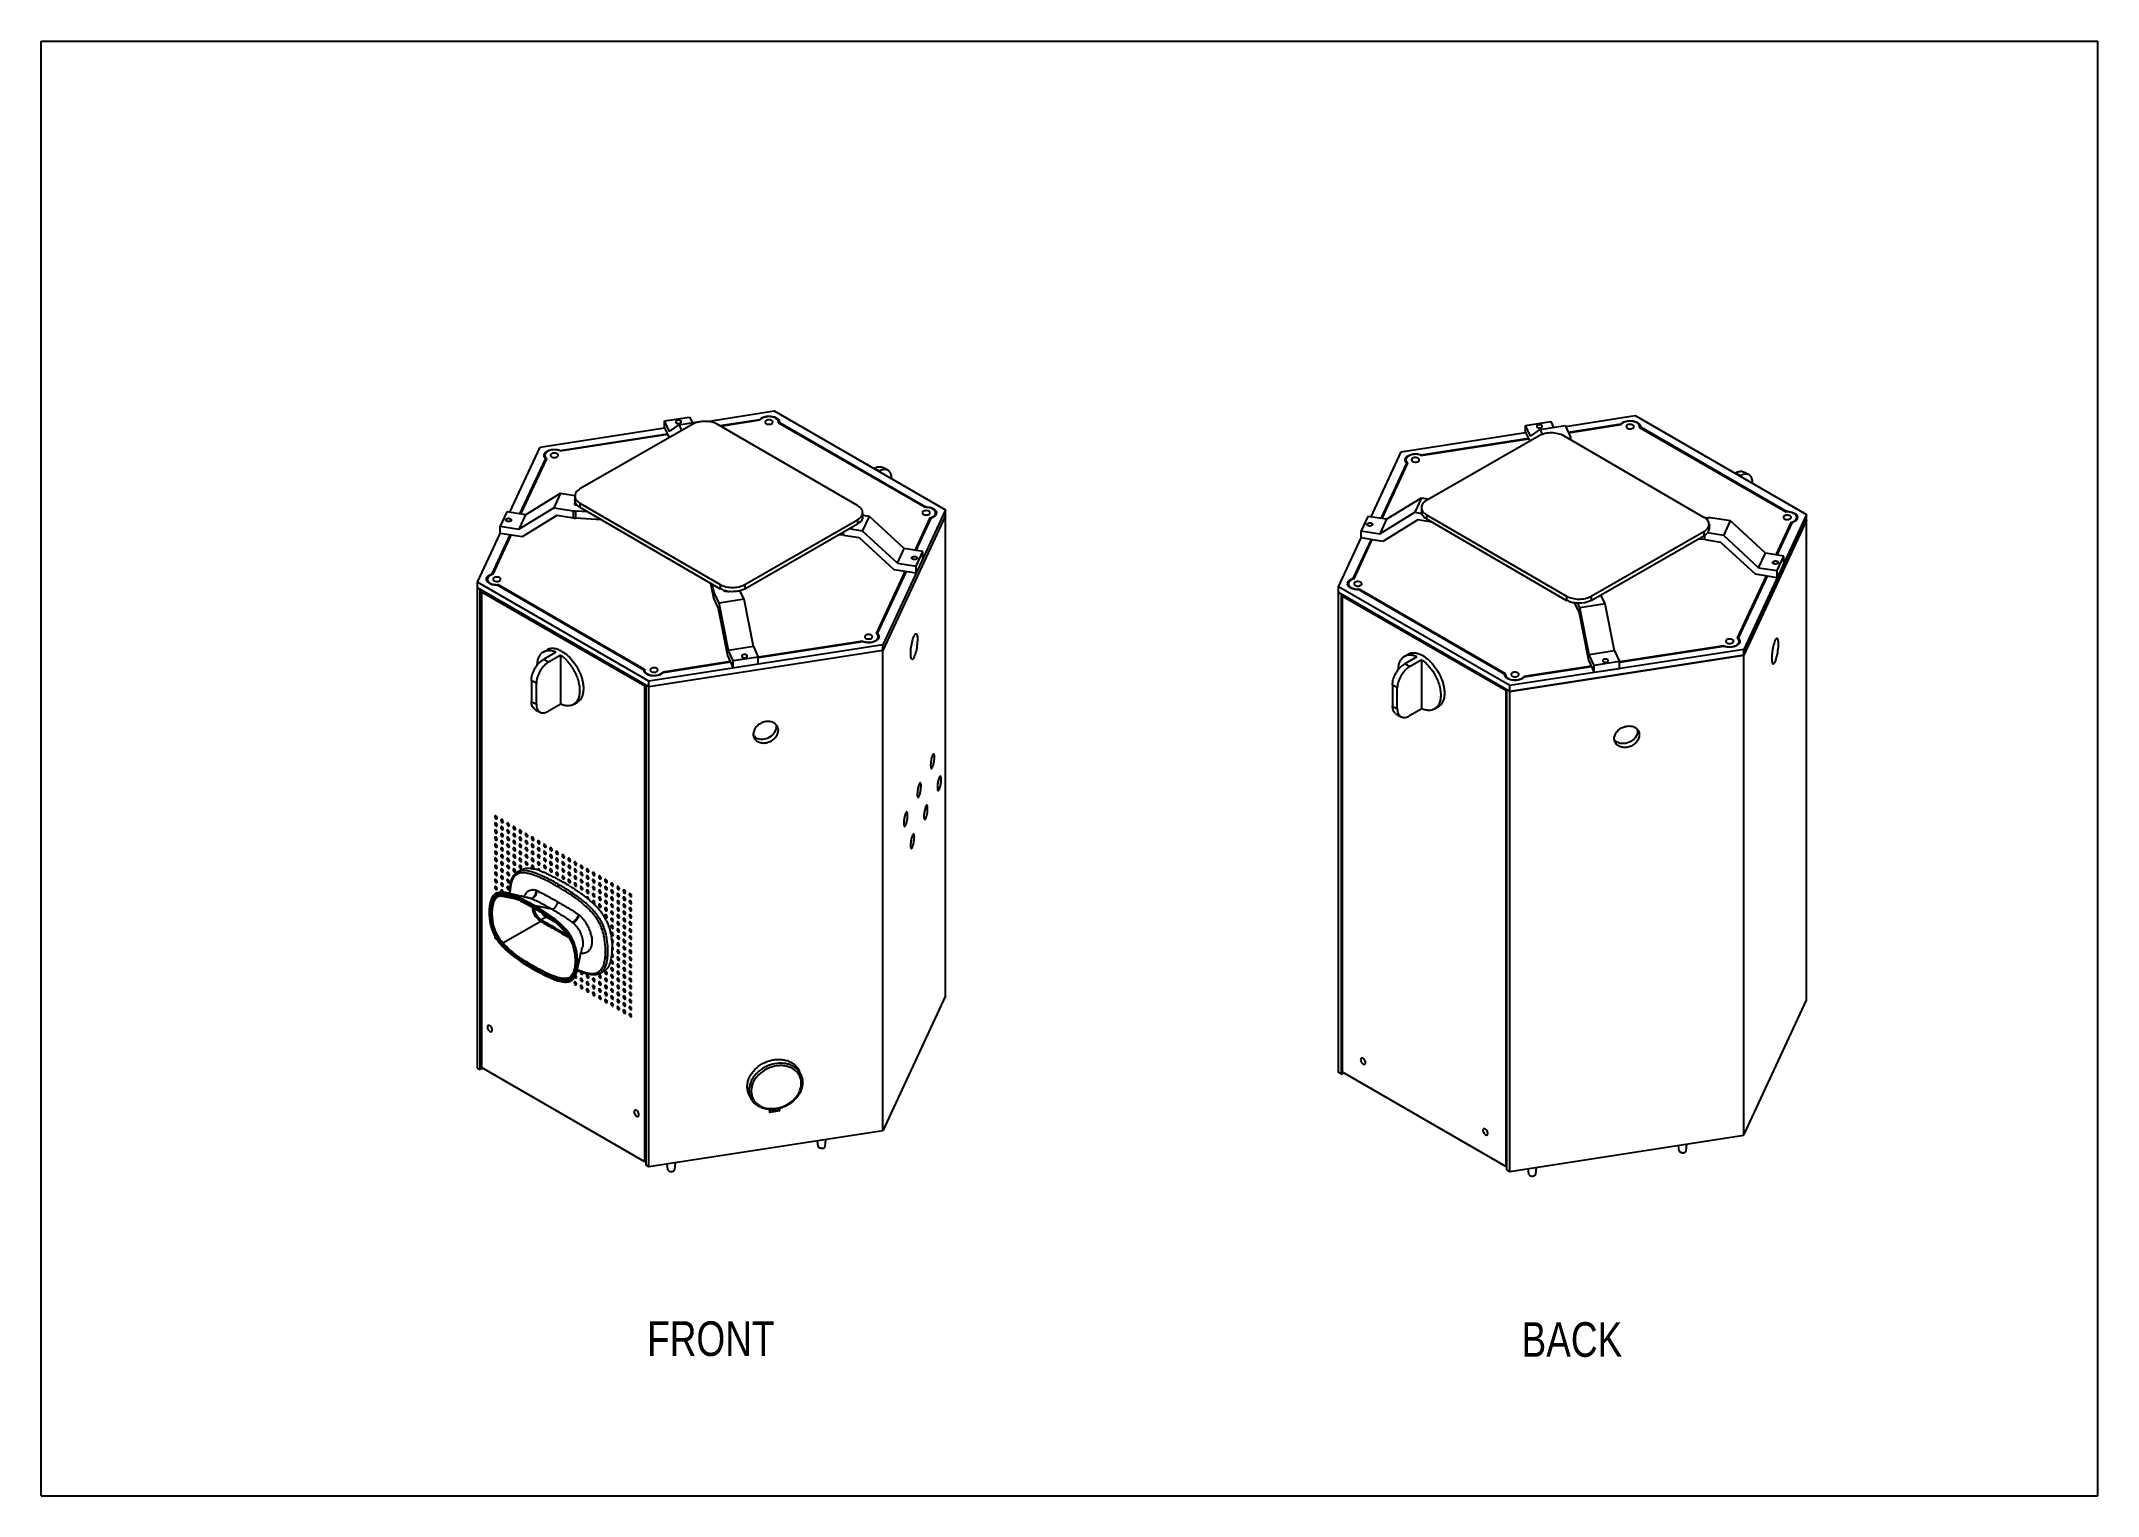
# Model space of a CAD drawing. Header units: millimetres. Extents: x 0 to 1189, y 0 to 841.
import ezdxf

# ---------------------------------------------------------------- set-up
doc = ezdxf.new("R2010")
doc.units = ezdxf.units.MM
doc.header["$LTSCALE"] = 65.395
doc.layers.get('0').update_dxf_attribs({"linetype": 'CONTINUOUS'})
doc.layers.add('AXIS', color=7, linetype='CONTINUOUS')
doc.layers.add('SURFACES', color=7, linetype='CONTINUOUS')
doc.styles.get("Standard").update_dxf_attribs({"font": 'txt', "width": 0.8})

msp = doc.modelspace()

# ---------------------------------------------------------------- texts
at = {"color": 2, "linetype": 'Continuous', "char_height": 20, "attachment_point": 1, "line_spacing_factor": 0.9}
for s, insert, width in [('FRONT', (350.3, 100.9), 123.571), ('BACK', (855.8, 100.4), 103.571)]:
    msp.add_mtext(s, dxfattribs=dict(at, insert=insert, width=width))

# ---------------------------------------------------------------- linework, layer by layer
at = {"color": 7, "linetype": 'Continuous'}
for p, q in [((0, 0), (0, 841)), ((0, 841), (1189, 841)), ((1189, 0), (1189, 841)), ((376.8, 619.6), (311.5, 582.1)), ((360.4, 621.5), (374.9, 623.7)), ((360.4, 617.4), (360.4, 621.5)), ((363.3, 615.3), (360.4, 621.5)), ((363.3, 615.3), (368.7, 619.1)), ((368.7, 619.1), (383.2, 621.4)), ((368.7, 619.1), (370.3, 615.8)), ((374.9, 623.7), (376.5, 620.3)), ((383.2, 621.4), (383.3, 621.2)), ((472, 572.5), (390.9, 619.5)), ((392.3, 618.7), (415.5, 622.3)), ((415.5, 622), (415.5, 622.3)), ((426.8, 620.7), (426.8, 620.5)), ((426.8, 620), (426.8, 620.5)), ((426.8, 620.5), (511.3, 571.7)), ((861.1, 612.7), (858.2, 618.8)), ((872.7, 621.1), (874.3, 617.7)), ((881, 618.8), (884.1, 612.1)), ((882.7, 615), (913.2, 619.7)), ((913.2, 619.4), (913.2, 619.7)), ((300, 604.4), (362, 614)), ((360.4, 617.4), (363.1, 611.7)), ((797.8, 601.8), (859.8, 611.4)), ((866.1, 612.8), (800.9, 575.4)), ((858.2, 614.8), (860.6, 609.7)), ((866.5, 616.5), (867.8, 613.6)), ((961.3, 565.7), (880.2, 612.8)), ((884.5, 610.3), (884.3, 611.5)), ((924.5, 618.1), (924.5, 618)), ((924.5, 617.5), (924.5, 618)), ((924.5, 618), (1009.1, 569.1)), ((276.8, 567.7), (291.7, 599.7)), ((291.7, 598.3), (291.7, 599.7)), ((300, 604.1), (300, 604.4)), ((774.6, 565), (789.5, 597.1)), ((789.5, 595.7), (789.5, 597.1)), ((797.8, 601.5), (797.8, 601.8)), ((481.5, 593.9), (481.8, 594)), ((484.3, 592.2), (484.6, 592.4)), ((491.7, 588.2), (491.7, 588)), ((979.3, 591.2), (979.5, 591.4)), ((982.1, 589.6), (982.4, 589.8)), ((989.4, 585.6), (989.4, 585.4)), ((308.6, 578), (308.6, 575.6)), ((311.5, 573.9), (392.6, 526.9)), ((311.5, 571.5), (392.6, 524.4)), ((511.3, 571.5), (511.3, 571.7)), ((797.9, 571.3), (797.9, 568.8)), ((316.1, 568.8), (308.9, 569.3)), ((323.9, 564.3), (308.9, 565.2)), ((406.8, 526.8), (472, 564.3)), ((406.8, 524.4), (472, 561.9)), ((474.9, 568.4), (474.9, 566)), ((514.3, 565.2), (505.7, 546.5)), ((800.8, 567.2), (881.9, 520.1)), ((800.8, 564.8), (881.9, 517.7)), ((961.5, 565.6), (963.9, 565.5)), ((964.2, 561.7), (964.2, 559.2)), ((984.3, 486.1), (1020.5, 564.1)), ((1012.1, 562.6), (1003.4, 543.9)), ((1009.1, 568.8), (1009.1, 569.1)), ((1020.5, 286.5), (1020.5, 564.1)), ((260.8, 533), (271.2, 555.5)), ((463.9, 555.4), (461.1, 555.6)), ((758.5, 530.4), (769, 552.9)), ((896.1, 520.1), (961.3, 557.6)), ((896.1, 517.7), (961.3, 555.1)), ((961.7, 552.8), (957.7, 553.1)), ((252.3, 247.3), (252.3, 524.9)), ((252.3, 524.9), (253.9, 524)), ((253.9, 246.4), (253.9, 524)), ((260.8, 532.7), (260.8, 533)), ((348.3, 477.6), (263.8, 526.5)), ((387, 527.7), (388.6, 519.2)), ((387.8, 527.2), (388.6, 523.3)), ((406.4, 518.3), (404, 523.3)), ((500, 534.4), (483.4, 498.5)), ((758.5, 530.1), (758.5, 530.4)), ((846, 475.1), (761.5, 523.9)), ((997.8, 531.7), (981.1, 495.9)), ((255.4, 523.2), (254.6, 522.7)), ((254.6, 522.7), (254.6, 247.6)), ((254.6, 522.7), (349, 468.3)), ((391.9, 516), (388.8, 522.7)), ((388.8, 518.6), (391.4, 513)), ((753.1, 520.5), (752.4, 520.1)), ((752.4, 245), (752.4, 520.1)), ((752.4, 520.1), (846.7, 465.7)), ((886.5, 516), (889.1, 510.4)), ((889.6, 513.4), (888.4, 516)), ((904.1, 515.6), (889.6, 513.4)), ((895, 486.2), (889.6, 513.4)), ((904.1, 515.6), (901.7, 520.9)), ((909.5, 488.5), (904.1, 515.6)), ((889.1, 510.4), (894.5, 483.2)), ((297.6, 487.7), (290.5, 483.6)), ((400.1, 482.7), (397.3, 488.8)), ((411.8, 491.1), (414.6, 484.9)), ((475, 493.8), (414.7, 484.4)), ((483.4, 498), (483.4, 498.5)), ((909.5, 488.5), (895, 486.2)), ((909.5, 488.5), (912.4, 482.3)), ((972.8, 491.1), (912.5, 481.8)), ((981.1, 495.4), (981.1, 495.9)), ((300.4, 486), (293.3, 482)), ((300.4, 457.6), (300.4, 486)), ((348.3, 477.5), (348.3, 477.6)), ((348.3, 477.5), (348.3, 477.6)), ((398.6, 481.9), (359.7, 475.9)), ((396.8, 485.8), (400.1, 478.6)), ((795.3, 485.1), (788.3, 481)), ((798.2, 483.4), (791.1, 479.3)), ((798.2, 455), (798.2, 483.4)), ((849.1, 465.1), (984.3, 486.1)), ((896.4, 479.3), (857.4, 473.3)), ((894.5, 483.2), (897.9, 476)), ((897.9, 480.1), (895, 486.2)), ((912.4, 482.3), (897.9, 480.1)), ((897.9, 476), (897.9, 480.1)), ((912.4, 478.2), (897.9, 476)), ((912.4, 478.2), (912.4, 482.3)), ((984.3, 208.5), (984.3, 486.1)), ((283.4, 471.2), (283.4, 459.4)), ((286.3, 457.8), (286.3, 469.6)), ((349.7, 468.7), (349, 468.3)), ((349, 193.1), (349, 468.3)), ((781.2, 468.6), (781.2, 456.8)), ((784, 455.2), (784, 467)), ((846, 474.9), (846, 475.1)), ((846, 474.9), (846, 475.1)), ((847.4, 466.1), (846.7, 465.7)), ((846.7, 465.7), (846.7, 190.5)), ((847.4, 188.5), (847.4, 466.1)), ((847.4, 466.1), (849.1, 465.1)), ((849.1, 187.5), (849.1, 465.1)), ((300.4, 457.6), (293.3, 453.6)), ((798.2, 455), (791.1, 451)), ((275.3, 360.6), (274.8, 360.3)), ((275.3, 360.6), (275.2, 360.6)), ((277.7, 362), (275.3, 360.6)), ((288.3, 361.4), (288.4, 361.4)), ((288.3, 361.4), (288.4, 361.4)), ((270.1, 348.4), (269.5, 348.5)), ((270.8, 348.2), (270.1, 348.4)), ((270.3, 346.6), (270.3, 346.6)), ((271.4, 348), (270.8, 348.2)), ((272.1, 347.9), (271.4, 348)), ((272.7, 347.7), (272.1, 347.9)), ((273.3, 347.6), (272.7, 347.7)), ((273.9, 347.5), (273.3, 347.6)), ((274.5, 347.3), (273.9, 347.5)), ((276.2, 346.9), (277.1, 346.7)), ((312, 348.3), (312.1, 348.2)), ((312, 348.3), (312.1, 348.2)), ((314.9, 346.1), (315.1, 346)), ((315, 346), (315.1, 346)), ((291.9, 334.7), (296.9, 331.8)), ((329.8, 321.7), (329.8, 321.6)), ((329.8, 321.7), (329.8, 321.6)), ((330, 313.5), (330, 313.4)), ((330, 313.5), (330, 313.4)), ((330.1, 317.6), (330.1, 317.5)), ((330.1, 317.6), (330.1, 317.5)), ((308.2, 304.4), (308.2, 304.4)), ((309.8, 303.9), (310.4, 303.6)), ((310.4, 303.6), (311.7, 303.1)), ((311.7, 303.1), (312.9, 302.7)), ((319.7, 301.4), (320.4, 301.4)), ((320.4, 301.4), (321, 301.5)), ((321, 301.5), (321, 301.5)), ((323.4, 302.3), (325.8, 303.8)), ((984.3, 208.5), (1020.5, 286.5)), ((252.3, 247.3), (253.9, 246.4)), ((255.4, 247.2), (253.9, 246.4)), ((349, 193.1), (254.6, 247.6)), ((846.7, 190.5), (752.4, 245)), ((420.9, 223.4), (420.9, 223)), ((426.8, 222.6), (421.3, 221.7)), ((421.4, 222.1), (421.4, 223.4)), ((426.9, 224), (426.9, 222.9)), ((849.1, 187.5), (984.3, 208.5)), ((349.7, 193.5), (349, 193.1)), ((847.4, 190.9), (846.7, 190.5)), ((847.4, 188.5), (849.1, 187.5)), ((0, 0), (1189, 0))]:
    msp.add_line(p, q, dxfattribs=at)
at = {"color": 9, "linetype": 'Continuous'}
for p, q in [((311.5, 573.9), (311.5, 571.5)), ((472, 564.3), (472, 561.9)), ((800.8, 567.2), (800.8, 564.8)), ((961.3, 557.6), (961.3, 555.1)), ((392.6, 526.9), (392.6, 524.4)), ((406.8, 526.8), (406.8, 524.4)), ((388.8, 518.6), (388.8, 522.7)), ((881.9, 520.1), (881.9, 517.7)), ((886.5, 516), (886.5, 516.2)), ((896.1, 520.1), (896.1, 517.7)), ((287.1, 358), (287, 358)), ((287.1, 358), (287, 358)), ((288.7, 357.3), (288.5, 357.4)), ((288.7, 357.3), (288.5, 357.4)), ((265.6, 346.9), (273.7, 345.4)), ((276.3, 346.9), (282.9, 345.5)), ((292.2, 355.6), (292.1, 355.7)), ((292.2, 355.6), (292.1, 355.7)), ((294.4, 354.5), (294.1, 354.6)), ((294.4, 354.5), (294.1, 354.6)), ((296.6, 354.9), (296.3, 355)), ((296.6, 354.9), (296.3, 355)), ((298, 354.1), (297.8, 354.2)), ((298, 354.1), (297.8, 354.2)), ((309.9, 344.8), (309.8, 344.9)), ((309.9, 344.8), (309.8, 344.9)), ((284.7, 341.5), (295.1, 339.3)), ((291.9, 334.6), (289.1, 333)), ((291.9, 334.7), (292.5, 335)), ((317, 340.8), (316.9, 340.8)), ((317, 340.8), (316.9, 340.8)), ((318.4, 339.4), (318.4, 339.4)), ((318.4, 339.4), (318.4, 339.4)), ((319.6, 338.1), (319.5, 338.1)), ((319.6, 338.1), (319.5, 338.1)), ((266.9, 319.7), (288.8, 332.2)), ((288.8, 332.2), (289, 332.1)), ((297.5, 327.2), (298.9, 326.3)), ((297.9, 327.9), (301, 326.1)), ((298.9, 326.3), (299.2, 326.2)), ((299.2, 326.2), (301, 325.1)), ((301, 326.1), (302.9, 325)), ((301, 325.1), (302.4, 324.3)), ((302.4, 324.3), (302.5, 324.3)), ((302.5, 324.3), (304.4, 323.2)), ((302.9, 325), (304.2, 324.3)), ((304.4, 323.2), (304.5, 323.1)), ((304.4, 323.2), (304.5, 323.1)), ((304.5, 323.1), (305.2, 322.7)), ((284.5, 304.6), (284.4, 304.6)), ((284.5, 304.6), (284.5, 304.6)), ((309.9, 304.2), (309.9, 304.2)), ((309.9, 304.2), (309.9, 304.2)), ((323.4, 302.3), (323.4, 302.3)), ((437.9, 245.7), (437.9, 245.7)), ((437.9, 245.7), (437.9, 245.7)), ((426.9, 222.9), (421.4, 222.1))]:
    msp.add_line(p, q, dxfattribs=at)
at = {"color": 7, "linetype": 'Continuous'}
for points in [[(272.6, 357.9), (272.4, 357.3), (272.1, 356.7), (271.8, 356.1), (271.6, 355.4), (271.4, 354.6), (271.2, 353.8), (271.1, 352.9), (270.9, 352.1), (270.8, 351.2)], [(273.3, 358.9), (273, 358.4), (272.6, 357.9)], [(274.8, 360.3), (274.4, 360), (274, 359.7), (273.6, 359.3), (273.3, 358.9)], [(269.5, 348.5), (269.2, 348.6), (268.3, 348.8), (267.5, 348.9), (266.7, 349), (266, 349), (265.3, 349), (264.7, 348.9), (264.2, 348.7), (263.6, 348.6), (263.2, 348.4), (262.7, 348.1), (262.3, 347.9), (262, 347.6), (261.6, 347.2), (261.3, 346.8), (261, 346.4), (260.7, 345.9), (260.4, 345.3), (260.1, 344.6), (259.9, 343.9), (259.7, 343.1), (259.5, 342.2), (259.4, 341.3), (259.3, 340.2), (259.2, 338.9), (259.2, 337.6), (259.2, 336.3), (259.3, 335), (259.4, 333.7), (259.5, 332.6), (259.7, 331.5), (259.9, 330.4), (260.1, 329.5), (260.4, 328.5), (260.6, 327.7), (260.9, 326.8), (261.2, 326), (261.6, 325.3), (261.9, 324.5), (262.3, 323.8), (262.7, 323), (263.1, 322.3), (263.6, 321.6), (264.1, 320.8), (264.6, 320.1), (265.2, 319.3), (265.9, 318.5), (266.6, 317.7), (267.4, 316.9), (268.3, 316.1), (269.2, 315.2), (270.2, 314.3), (271.4, 313.3), (272.6, 312.3), (274.1, 311.2), (275.7, 310.1), (277.6, 308.8), (279.7, 307.4), (282, 306), (284.5, 304.5)], [(270.3, 346.6), (270.8, 346.4), (271.7, 346.2), (272.7, 345.9), (273.7, 345.5), (274.8, 345), (276.1, 344.5), (277.4, 343.8), (279, 343.1), (280.7, 342.1), (282.6, 341.1), (284.7, 340)], [(270.8, 351.2), (270.7, 350.1), (270.7, 348.9), (270.7, 348.2)], [(276.2, 346.9), (275.8, 347), (275.5, 347.1), (275.2, 347.1), (275, 347.2), (274.7, 347.3), (274.5, 347.3)], [(281.8, 345.8), (281.5, 345.9), (280.7, 346), (279.9, 346.2), (279.1, 346.3), (278.4, 346.5), (277.8, 346.6), (277.1, 346.7)], [(284.7, 340), (286.8, 338.7), (288.9, 337.4), (290.7, 336.2), (292.3, 335.2), (293.7, 334.2), (295, 333.3), (296.1, 332.4), (297.2, 331.6), (298.1, 330.8), (299, 330), (299.9, 329.2), (300.6, 328.5), (301.3, 327.8), (302, 327.1), (302.6, 326.4), (303.2, 325.7), (303.7, 325), (304.2, 324.3), (304.7, 323.6), (305.1, 323), (305.5, 322.3), (305.8, 321.7), (306.2, 321), (306.5, 320.3), (306.8, 319.6), (307.1, 318.9), (307.3, 318.1), (307.6, 317.4), (307.8, 316.5), (308, 315.7), (308.2, 314.8), (308.3, 313.9), (308.5, 312.9), (308.6, 311.9), (308.7, 310.8), (308.7, 309.7), (308.7, 308.6), (308.7, 307.5), (308.6, 306.6), (308.5, 305.7), (308.3, 304.9), (308.2, 304.4)], [(309.6, 303), (310, 304.7), (310.4, 306.6), (310.8, 308.3), (311.2, 310), (311.6, 311.6), (311.9, 313.1), (312.3, 314.6), (312.6, 316), (312.9, 317.1)], [(284.5, 304.5), (286.9, 303.1), (289.3, 301.9), (291.3, 300.8), (293.2, 300), (294.8, 299.3), (296.2, 298.7), (297.5, 298.2), (298.6, 297.8), (299.6, 297.5), (300.6, 297.3), (301.4, 297.2), (302.2, 297.1), (302.9, 297), (303.6, 297), (304.2, 297.1), (304.8, 297.2), (305.3, 297.3), (305.8, 297.5), (306.2, 297.7), (306.6, 297.9), (307, 298.2), (307.4, 298.6), (307.7, 298.9), (308.1, 299.3), (308.4, 299.8), (308.6, 300.3), (308.9, 300.9), (309.2, 301.5), (309.4, 302.2), (309.6, 303)], [(312.9, 302.7), (314, 302.3), (315.1, 302), (316.1, 301.8), (317.1, 301.6), (318, 301.5), (318.9, 301.4), (319.7, 301.4)], [(321, 301.5), (321.3, 301.6), (321.7, 301.7), (322.1, 301.8), (322.5, 301.9), (322.9, 302.1), (323.2, 302.3), (323.4, 302.3)]]:
    msp.add_lwpolyline(points, dxfattribs=at)
for centre, radius, start, end in [((424.8, 620.7), 2.01, 1.613, 4.6851), ((424.8, 620.7), 2, 359.9259, 1.6107), ((922.5, 618.1), 2.01, 1.3261, 5.3868), ((922.5, 618.1), 2, 359.9349, 1.321), ((314.2, 576.9), 6.04, 224.149, 224.8375), ((511.6, 561.4), 10.3, 88.196, 91.602), ((515.6, 568.3), 2.03, 350.5851, 359.9268), ((515.6, 568.3), 2.01, 359.9553, 1.8893), ((1009.4, 558.8), 10.3, 88.196, 91.602), ((1013.3, 565.7), 2.03, 350.5851, 359.9268), ((1013.4, 565.7), 2.01, 359.9553, 1.8893), ((259.5, 529.9), 2.03, 170.5851, 179.9268), ((259.5, 529.9), 2.01, 179.9553, 181.8514), ((263, 525.4), 7.91, 106.2371, 110.2979), ((398.7, 535.4), 12.6, 248.808, 251.0833), ((395.1, 523.8), 0.612, 204.9266, 209.1427), ((399, 536.3), 13.5, 251.0897, 254.0322), ((757.3, 527.3), 2.03, 170.5851, 179.9268), ((757.2, 527.3), 2.01, 179.9553, 181.8514), ((760.7, 522.8), 7.91, 106.2371, 110.2979), ((399.5, 538.4), 15.6, 258.8204, 259.4088), ((399.6, 538.7), 16, 259.4123, 261.123), ((399.6, 539.1), 16.4, 261.124, 263.3666), ((889.2, 517.2), 2.93, 200.4645, 204.9179), ((281.5, 462.6), 30.3, 30.5771, 30.7819), ((350.3, 477.5), 1.99, 179.9348, 181.1371), ((350.3, 477.5), 2.01, 181.1387, 183.7039), ((350.4, 477.5), 2.08, 183.7815, 195.1169), ((350.6, 477.5), 2.26, 195.1439, 204.2469), ((352.6, 479.4), 5.03, 233.2732, 238.7116), ((779.3, 459.9), 30.3, 30.5771, 30.7819), ((848, 474.9), 2, 179.9258, 181.427), ((848, 474.9), 2.01, 181.4303, 184.8881), ((850.3, 476.7), 4.98, 232.8702, 238.3501), ((412.3, 438.7), 0.507, 347.7382, 0.0539), ((279.1, 338.1), 25, 74.1794, 76.5794), ((278, 334.1), 29.1, 73.1643, 74.2323), ((277.2, 331.4), 32, 72.1755, 73.1729), ((275.8, 327.2), 36.4, 70.3327, 72.1727), ((274.3, 322.6), 41.2, 70.0299, 70.3723), ((273.6, 320.7), 43.3, 69.5411, 69.9397), ((267.8, 306.3), 58.8, 67.0292, 67.2899), ((266.8, 303.8), 61.5, 66.6074, 67.028), ((265.7, 301.2), 64.3, 66.3527, 66.6086), ((264.2, 297.8), 68, 65.6577, 66.3507), ((254.3, 276.8), 91.3, 63.9458, 64.158), ((229.1, 229), 145.3, 58.4392, 60.0042), ((245, 254), 115.6, 55.7718, 56.6257), ((252.4, 264.8), 102.6, 54.4512, 55.7686), ((259.2, 274.5), 90.7, 53.783, 54.3323), ((261.5, 277.6), 86.9, 53.4729, 53.7813), ((262.7, 279.2), 84.9, 53.3121, 53.4723), ((265.8, 283.3), 79.7, 51.932, 53.3194), ((270.7, 289.6), 71.7, 51.3608, 51.749), ((272.4, 291.8), 69, 50.7958, 51.362), ((274.4, 294.2), 65.8, 50.2133, 50.7958), ((275.6, 295.6), 64, 50.0792, 50.2112), ((276.5, 296.7), 62.6, 49.6107, 50.0805), ((278.7, 299.3), 59.1, 48.3595, 49.6141), ((281.6, 302.6), 54.8, 47.6819, 48.3474), ((283.8, 305), 51.5, 46.2925, 47.6846), ((285.9, 307.2), 48.4, 46.0509, 46.2765), ((286.7, 308), 47.4, 45.5333, 46.0518), ((288.4, 309.8), 44.9, 43.3805, 45.5409), ((290.4, 311.6), 42.2, 43.143, 43.3538), ((291.7, 312.9), 40.4, 40.9329, 43.1513), ((298.4, 318.3), 31.8, 33.8365, 35.541), ((298.8, 318.6), 31.2, 32.9818, 33.8336), ((300.5, 319.6), 29.2, 26.3457, 27.8425), ((298.8, 319), 31, 18.1894, 19.054), ((295.1, 318), 34.9, 12.6335, 13.1309), ((287.9, 316.7), 42.2, 6.6733, 7.0418), ((311.4, 313.8), 18.5, 344.8128, 347.7998), ((307.6, 314.6), 22.4, 347.8459, 350.5982), ((304.5, 315.2), 25.5, 350.5872, 351.8974), ((300.5, 315.7), 29.6, 351.9362, 354.3741), ((293.1, 316.3), 37, 355.581, 357.7994), ((297.5, 316), 32.7, 354.365, 355.4595), ((285.4, 316.5), 44.7, 359.9064, 1.1857), ((287, 316.5), 43.1, 358.8652, 359.9114), ((289.7, 316.5), 40.5, 357.7927, 358.8657), ((323, 308.7), 5.75, 299.9993, 305.5036)]:
    msp.add_arc(centre, radius, start, end, dxfattribs=at)
at = {"color": 9, "linetype": 'Continuous'}
for centre, radius, start, end in [((278.5, 353.9), 6.52, 141.1701, 142.0255), ((278.1, 355.6), 5.78, 119.1568, 119.4736), ((278.1, 355.6), 5.78, 119.4736, 119.8874), ((275.7, 333.3), 28.5, 73.7535, 74.1529), ((272.3, 322.9), 38, 70.3691, 71.3787), ((265.2, 304.5), 57.8, 66.8323, 67.6399), ((263.1, 299.6), 63.1, 66.2251, 66.8359), ((257.9, 288.1), 75.8, 64.6456, 66.0341), ((255.2, 282.3), 83.6, 64.6063, 64.7772), ((250.6, 272.8), 94.1, 63.2595, 64.5755), ((243.3, 258.2), 110.4, 62.3996, 63.2556), ((284.4, 345.3), 5.22, 132.7257, 137.7819), ((284.3, 345.5), 5.03, 127.5498, 132.7177), ((253.2, 278.1), 86.8, 64.0041, 64.6536), ((249.7, 270.9), 94.8, 63.3792, 64.0039), ((242.6, 256.8), 110.6, 62.2079, 63.3201), ((240.4, 252.6), 116.8, 62.1289, 62.4024), ((235.8, 244.1), 125, 61.2999, 62.067), ((237.1, 246.4), 123.8, 61.3873, 62.1242), ((228.2, 230.2), 140.8, 60.3021, 61.2855), ((231, 235.2), 136.5, 60.6866, 61.2764), ((222.3, 219.9), 152.6, 60.0257, 60.3067), ((224, 222.9), 150.7, 60.0234, 60.5794), ((254.1, 269.2), 94, 54.4722, 54.9305), ((256.4, 272.5), 90, 53.9913, 54.4721), ((258.1, 274.9), 87, 53.5794, 53.9906), ((262, 280.2), 80.5, 52.0308, 53.4961), ((289.6, 340.1), 5.64, 177.5987, 180.0245), ((283.7, 342.6), 2.5, 275.6675, 283.3136), ((193.8, 166), 192.3, 60.1137, 60.2923), ((266, 285.3), 74, 51.8668, 52.0201), ((269.6, 289.8), 68.3, 50.7187, 51.8834), ((272.9, 293.8), 63, 50.0638, 50.7163), ((279.3, 301.4), 54.5, 47.5364, 48.8169), ((281.1, 303.4), 51.8, 46.4416, 47.537), ((282, 304.3), 50.5, 46.253, 46.4376), ((284.2, 306.6), 47.3, 44.8504, 46.2347), ((286.5, 308.9), 44.1, 43.7712, 44.8502), ((287.7, 310), 42.5, 43.3934, 43.7466), ((289.2, 311.4), 40.5, 41.8648, 43.406), ((290.3, 312.4), 38.9, 41.3339, 41.8614), ((290.8, 312.8), 38.3, 41.0205, 41.255), ((296.9, 317.5), 29.2, 32.2926, 33.0014), ((297.2, 317.7), 28.9, 31.9009, 32.2921), ((297.5, 317.9), 28.5, 30.846, 31.9025), ((295.9, 316.9), 31.8, 34.3638, 35.0857), ((296.2, 317.1), 31.4, 33.2763, 34.3646), ((200.6, 179.8), 176, 59.9268, 60.0449), ((297.8, 319.3), 20.7, 16.2313, 16.5914), ((298.5, 319.5), 20, 14.1544, 16.2421), ((298, 318.2), 27.9, 29.807, 30.8454), ((298, 318.2), 27.8, 27.7013, 29.8057), ((297.7, 318), 29.6, 27.623, 27.9588), ((297.8, 318.1), 29.5, 26.7237, 27.6233), ((298, 318.2), 29.3, 25.7122, 26.724), ((296.6, 317.6), 30.8, 18.1899, 20.0087), ((291.1, 316.2), 36.4, 10.5017, 12.1157), ((289.8, 316), 37.8, 9.7018, 10.5063), ((288.8, 315.8), 38.8, 8.8657, 9.7016), ((312.5, 319), 5.65, 321.5423, 326.3492), ((312.6, 318.8), 5.46, 320.9829, 321.5176), ((294.4, 314.6), 31.9, 354.2356, 354.4212), ((302.9, 313.6), 24.7, 350.0082, 351.8811), ((300.4, 314), 27.2, 351.8505, 352.3138), ((298.3, 314.2), 29.3, 352.3248, 354.4605), ((326.2, 342.9), 42, 249.3382, 250.3837), ((320.9, 302.1), 0.629, 277.3279, 279.6597)]:
    msp.add_arc(centre, radius, start, end, dxfattribs=at)
at = {"color": 7, "linetype": 'Continuous'}
for points, knots in [([(367.3, 621.6), (367.3, 621.5), (367, 621.4), (366.9, 621.1), (366.9, 620.9)], [0, 0, 0, 0, 0.29449, 1, 1, 1, 1]), ([(366.9, 620.9), (366.9, 620.7), (367.1, 620.3), (367.9, 620), (368.8, 620), (369.3, 620.1), (369.6, 620.3)], [0, 0, 0, 0, 0.183509, 0.435119, 0.728337, 1, 1, 1, 1]), ([(370.1, 620.9), (370.1, 621.1), (369.8, 621.5), (369, 621.8), (368.2, 621.9), (367.6, 621.7), (367.3, 621.6)], [0, 0, 0, 0, 0.183509, 0.435119, 0.728337, 1, 1, 1, 1]), ([(369.6, 620.3), (369.7, 620.3), (369.9, 620.4), (370.1, 620.7), (370.1, 620.9)], [0, 0, 0, 0, 0.29449, 1, 1, 1, 1]), ([(383.8, 621.2), (382.6, 621.2), (380.1, 621), (377.8, 620.1), (376.8, 619.6)], [0, 0, 0, 0, 0.525401, 1, 1, 1, 1]), ([(390.9, 619.5), (389.9, 620.1), (387.6, 621), (385.1, 621.2), (383.8, 621.2)], [0, 0, 0, 0, 0.474274, 1, 1, 1, 1]), ([(415.8, 622.6), (415.8, 622.7), (416.1, 622.9), (416.3, 623), (416.5, 623.2)], [0, 0, 0, 0, 0.239809, 1, 1, 1, 1]), ([(416.5, 623.2), (417.4, 623.7), (419.5, 624.3), (421.6, 624.2), (422.7, 624)], [0, 0, 0, 0, 0.47795, 1, 1, 1, 1]), ([(419.2, 621.7), (419, 621.6), (418.7, 621.3), (418.5, 620.9), (418.5, 620.8)], [0, 0, 0, 0, 0.550751, 1, 1, 1, 1]), ([(418.5, 620.8), (418.5, 620.5), (418.8, 620), (419.4, 619.7), (420.2, 619.5), (421.2, 619.4), (422, 619.6), (422.4, 619.8)], [0, 0, 0, 0, 0.183291, 0.301475, 0.436206, 0.728901, 1, 1, 1, 1]), ([(423, 620.8), (423, 621), (422.8, 621.5), (422.2, 621.8), (421.4, 622), (420.4, 622.1), (419.5, 621.9), (419.2, 621.7)], [0, 0, 0, 0, 0.183291, 0.301475, 0.436206, 0.728901, 1, 1, 1, 1]), ([(422.4, 619.8), (422.6, 619.9), (422.9, 620.2), (423, 620.6), (423, 620.8)], [0, 0, 0, 0, 0.550751, 1, 1, 1, 1]), ([(422.7, 624), (423.5, 623.9), (424.9, 623.4), (426.1, 622.5), (426.5, 621.9)], [0, 0, 0, 0, 0.554672, 1, 1, 1, 1]), ([(426.5, 621.9), (426.5, 621.8), (426.7, 621.5), (426.8, 621.1), (426.8, 620.9)], [0, 0, 0, 0, 0.261807, 1, 1, 1, 1]), ([(865.1, 619), (865, 618.9), (864.8, 618.8), (864.6, 618.5), (864.6, 618.3)], [0, 0, 0, 0, 0.29449, 1, 1, 1, 1]), ([(864.6, 618.3), (864.6, 618.1), (864.9, 617.7), (865.7, 617.4), (866.5, 617.3), (867.1, 617.5), (867.4, 617.6)], [0, 0, 0, 0, 0.183509, 0.435119, 0.728337, 1, 1, 1, 1]), ([(867.8, 618.3), (867.8, 618.5), (867.5, 618.9), (866.8, 619.2), (865.9, 619.3), (865.3, 619.1), (865.1, 619)], [0, 0, 0, 0, 0.183509, 0.435119, 0.728337, 1, 1, 1, 1]), ([(867.4, 617.6), (867.4, 617.7), (867.7, 617.8), (867.8, 618.1), (867.8, 618.3)], [0, 0, 0, 0, 0.29449, 1, 1, 1, 1]), ([(913.5, 620), (913.5, 620), (913.8, 620.2), (914, 620.4), (914.2, 620.5)], [0, 0, 0, 0, 0.239769, 1, 1, 1, 1]), ([(914.2, 620.5), (915.1, 621), (917.1, 621.7), (919.3, 621.6), (920.3, 621.4)], [0, 0, 0, 0, 0.477302, 1, 1, 1, 1]), ([(917, 619.1), (916.8, 619), (916.5, 618.7), (916.3, 618.3), (916.3, 618.1)], [0, 0, 0, 0, 0.550751, 1, 1, 1, 1]), ([(920.8, 618.1), (920.8, 618.4), (920.5, 618.8), (920, 619.2), (919.2, 619.4), (918.1, 619.5), (917.3, 619.3), (917, 619.1)], [0, 0, 0, 0, 0.183291, 0.301475, 0.436206, 0.728901, 1, 1, 1, 1]), ([(920.3, 621.4), (921.1, 621.3), (922.6, 620.8), (923.8, 619.9), (924.1, 619.3)], [0, 0, 0, 0, 0.554293, 1, 1, 1, 1]), ([(924.1, 619.3), (924.2, 619.2), (924.4, 618.9), (924.5, 618.6), (924.5, 618.3)], [0, 0, 0, 0, 0.262065, 1, 1, 1, 1]), ([(880.2, 612.8), (879.2, 613.4), (876.9, 614.2), (873.2, 614.7), (869.4, 614.3), (867.1, 613.4), (866.1, 612.8)], [0, 0, 0, 0, 0.236985, 0.499679, 0.762548, 1, 1, 1, 1]), ([(916.3, 618.1), (916.3, 617.9), (916.6, 617.4), (917.1, 617.1), (917.9, 616.8), (919, 616.8), (919.8, 617), (920.1, 617.2)], [0, 0, 0, 0, 0.183291, 0.301475, 0.436206, 0.728901, 1, 1, 1, 1]), ([(920.1, 617.2), (920.3, 617.3), (920.7, 617.6), (920.8, 618), (920.8, 618.1)], [0, 0, 0, 0, 0.550751, 1, 1, 1, 1]), ([(291, 600.6), (290.9, 600.7), (290.8, 601), (290.7, 601.3), (290.7, 601.5)], [0, 0, 0, 0, 0.25835, 1, 1, 1, 1]), ([(291.7, 599.7), (291.6, 599.7), (291.3, 600), (291.1, 600.4), (291, 600.6)], [0, 0, 0, 0, 0.266128, 1, 1, 1, 1]), ([(291.1, 602.7), (291.4, 603.2), (292.4, 604.1), (294.3, 604.8), (296.6, 605.1), (298.2, 604.9), (298.9, 604.8)], [0, 0, 0, 0, 0.200037, 0.446063, 0.721999, 1, 1, 1, 1]), ([(295.1, 602.5), (294.9, 602.4), (294.6, 602.1), (294.4, 601.7), (294.4, 601.6)], [0, 0, 0, 0, 0.550751, 1, 1, 1, 1]), ([(294.4, 601.6), (294.4, 601.3), (294.7, 600.8), (295.3, 600.5), (296, 600.3), (297.1, 600.2), (297.9, 600.4), (298.3, 600.6)], [0, 0, 0, 0, 0.183291, 0.301475, 0.436206, 0.728901, 1, 1, 1, 1]), ([(298.9, 601.6), (298.9, 601.8), (298.7, 602.3), (298.1, 602.6), (297.3, 602.8), (296.3, 602.9), (295.4, 602.7), (295.1, 602.5)], [0, 0, 0, 0, 0.183291, 0.301475, 0.436206, 0.728901, 1, 1, 1, 1]), ([(298.3, 600.6), (298.5, 600.7), (298.8, 601), (298.9, 601.4), (298.9, 601.6)], [0, 0, 0, 0, 0.550751, 1, 1, 1, 1]), ([(298.9, 604.8), (299, 604.7), (299.4, 604.7), (299.8, 604.5), (300, 604.4)], [0, 0, 0, 0, 0.256315, 1, 1, 1, 1]), ([(481.8, 594), (482.2, 594.2), (482.9, 594.6), (484.2, 595), (485.3, 595), (486, 594.8), (486.4, 594.7)], [0, 0, 0, 0, 0.287206, 0.546835, 0.78191, 1, 1, 1, 1]), ([(486.4, 594.7), (486.7, 594.6), (487.9, 594), (489.1, 593.3), (489.9, 592.7)], [0, 0, 0, 0, 0.249062, 1, 1, 1, 1]), ([(788.7, 598), (788.7, 598.1), (788.6, 598.4), (788.5, 598.7), (788.5, 598.9)], [0, 0, 0, 0, 0.25835, 1, 1, 1, 1]), ([(789.5, 597.1), (789.4, 597.1), (789.1, 597.4), (788.9, 597.7), (788.7, 598)], [0, 0, 0, 0, 0.266128, 1, 1, 1, 1]), ([(788.8, 600.1), (789.1, 600.6), (790.1, 601.4), (792.1, 602.2), (794.4, 602.5), (795.9, 602.3), (796.7, 602.2)], [0, 0, 0, 0, 0.200037, 0.446063, 0.721999, 1, 1, 1, 1]), ([(792.9, 599.9), (792.7, 599.8), (792.4, 599.5), (792.2, 599.1), (792.2, 598.9)], [0, 0, 0, 0, 0.550751, 1, 1, 1, 1]), ([(792.2, 598.9), (792.2, 598.7), (792.5, 598.2), (793, 597.9), (793.8, 597.6), (794.9, 597.6), (795.7, 597.8), (796, 598)], [0, 0, 0, 0, 0.183291, 0.301475, 0.436206, 0.728901, 1, 1, 1, 1]), ([(796.7, 598.9), (796.7, 599.2), (796.4, 599.6), (795.9, 600), (795.1, 600.2), (794, 600.3), (793.2, 600.1), (792.9, 599.9)], [0, 0, 0, 0, 0.183291, 0.301475, 0.436206, 0.728901, 1, 1, 1, 1]), ([(796, 598), (796.2, 598.1), (796.6, 598.4), (796.7, 598.8), (796.7, 598.9)], [0, 0, 0, 0, 0.550751, 1, 1, 1, 1]), ([(796.7, 602.2), (796.8, 602.1), (797.2, 602), (797.5, 601.9), (797.8, 601.8)], [0, 0, 0, 0, 0.256315, 1, 1, 1, 1]), ([(489.9, 592.7), (489.7, 592.8), (489.4, 593), (488.6, 593.3), (487.4, 593.4), (486, 593.1), (485.1, 592.7), (484.6, 592.4)], [0, 0, 0, 0, 0.109148, 0.219205, 0.450333, 0.708485, 1, 1, 1, 1]), ([(491.7, 588.2), (491.7, 588.6), (491.6, 589.6), (491.3, 590.8), (490.7, 591.9), (490.2, 592.4), (489.9, 592.7)], [0, 0, 0, 0, 0.287276, 0.547231, 0.782286, 1, 1, 1, 1]), ([(979.5, 591.4), (979.9, 591.6), (980.7, 592), (981.9, 592.3), (983.1, 592.4), (983.8, 592.2), (984.1, 592.1)], [0, 0, 0, 0, 0.287206, 0.546835, 0.78191, 1, 1, 1, 1]), ([(987.6, 590), (987.5, 590.2), (987.1, 590.4), (986.3, 590.7), (985.2, 590.8), (983.8, 590.5), (982.8, 590), (982.4, 589.8)], [0, 0, 0, 0, 0.109148, 0.219205, 0.450333, 0.708485, 1, 1, 1, 1]), ([(984.1, 592.1), (984.4, 591.9), (985.7, 591.4), (986.8, 590.7), (987.6, 590)], [0, 0, 0, 0, 0.249062, 1, 1, 1, 1]), ([(989.4, 585.6), (989.4, 586), (989.4, 586.9), (989, 588.2), (988.5, 589.3), (987.9, 589.8), (987.6, 590)], [0, 0, 0, 0, 0.287276, 0.547231, 0.782286, 1, 1, 1, 1]), ([(308.7, 574.2), (308.6, 574.2), (308.4, 574), (308.3, 573.8), (308.3, 573.6)], [0, 0, 0, 0, 0.294726, 1, 1, 1, 1]), ([(308.3, 573.6), (308.3, 573.4), (308.6, 572.9), (309.1, 572.8), (309.4, 572.8)], [0, 0, 0, 0, 0.415619, 1, 1, 1, 1]), ([(311.5, 582.1), (311.1, 581.8), (310.3, 581.3), (309.3, 580.3), (308.7, 579.2), (308.6, 578.4), (308.6, 578)], [0, 0, 0, 0, 0.289946, 0.549249, 0.782369, 1, 1, 1, 1]), ([(308.6, 578), (308.6, 577.6), (308.7, 576.8), (309.3, 575.7), (310.3, 574.7), (311.1, 574.2), (311.5, 573.9)], [0, 0, 0, 0, 0.217912, 0.45115, 0.710347, 1, 1, 1, 1]), ([(309.3, 573.4), (309.1, 573.7), (308.7, 574.4), (308.6, 575.2), (308.6, 575.6)], [0, 0, 0, 0, 0.516887, 1, 1, 1, 1]), ([(309.9, 572.7), (309.8, 572.8), (309.6, 573), (309.5, 573.2), (309.3, 573.4)], [0, 0, 0, 0, 0.256591, 1, 1, 1, 1]), ([(311.5, 571.5), (311.4, 571.6), (310.8, 571.9), (310.3, 572.3), (309.9, 572.7)], [0, 0, 0, 0, 0.263603, 1, 1, 1, 1]), ([(474.9, 568.4), (474.9, 568.8), (474.8, 569.6), (474.2, 570.7), (473.2, 571.7), (472.4, 572.2), (472, 572.5)], [0, 0, 0, 0, 0.217912, 0.45115, 0.710347, 1, 1, 1, 1]), ([(511.9, 571.7), (513.1, 571.7), (515.1, 571.3), (516.9, 570.1), (517.3, 569.3)], [0, 0, 0, 0, 0.563324, 1, 1, 1, 1]), ([(800.9, 575.4), (800.4, 575.1), (799.6, 574.6), (798.7, 573.6), (798.1, 572.5), (797.9, 571.7), (797.9, 571.3)], [0, 0, 0, 0, 0.289946, 0.549249, 0.782369, 1, 1, 1, 1]), ([(797.9, 571.3), (797.9, 570.9), (798.1, 570.1), (798.7, 569), (799.6, 568), (800.4, 567.5), (800.8, 567.2)], [0, 0, 0, 0, 0.217912, 0.45115, 0.710347, 1, 1, 1, 1]), ([(472, 564.3), (472.4, 564.6), (473.2, 565.1), (474.2, 566.1), (474.8, 567.2), (474.9, 568), (474.9, 568.4)], [0, 0, 0, 0, 0.289946, 0.549249, 0.782369, 1, 1, 1, 1]), ([(474.9, 566), (474.9, 565.6), (474.8, 564.8), (474.2, 563.7), (473.2, 562.7), (472.4, 562.1), (472, 561.9)], [0, 0, 0, 0, 0.217631, 0.450751, 0.710054, 1, 1, 1, 1]), ([(510, 569.2), (509.9, 569.1), (509.5, 568.9), (509.4, 568.5), (509.4, 568.3)], [0, 0, 0, 0, 0.550751, 1, 1, 1, 1]), ([(509.4, 568.3), (509.4, 568), (509.7, 567.6), (510.2, 567.3), (511, 567), (512.1, 567), (512.9, 567.2), (513.2, 567.4)], [0, 0, 0, 0, 0.183291, 0.301475, 0.436206, 0.728901, 1, 1, 1, 1]), ([(513.9, 568.3), (513.9, 568.6), (513.6, 569), (513.1, 569.3), (512.3, 569.6), (511.2, 569.6), (510.4, 569.4), (510, 569.2)], [0, 0, 0, 0, 0.183291, 0.301475, 0.436206, 0.728901, 1, 1, 1, 1]), ([(513.2, 567.4), (513.4, 567.5), (513.7, 567.7), (513.9, 568.1), (513.9, 568.3)], [0, 0, 0, 0, 0.550751, 1, 1, 1, 1]), ([(516.3, 566.1), (516.2, 566), (515.6, 565.6), (514.9, 565.3), (514.3, 565.2)], [0, 0, 0, 0, 0.231925, 1, 1, 1, 1]), ([(517.3, 567.3), (517.3, 567.2), (517, 566.7), (516.6, 566.4), (516.3, 566.1)], [0, 0, 0, 0, 0.231593, 1, 1, 1, 1]), ([(517.3, 569.3), (517.4, 569.3), (517.5, 568.9), (517.6, 568.6), (517.6, 568.3)], [0, 0, 0, 0, 0.260148, 1, 1, 1, 1]), ([(800.8, 564.8), (800.4, 565), (799.6, 565.6), (798.7, 566.6), (798.1, 567.7), (797.9, 568.5), (797.9, 568.8)], [0, 0, 0, 0, 0.289653, 0.54885, 0.782088, 1, 1, 1, 1]), ([(964.2, 561.7), (964.2, 562.1), (964.1, 562.8), (963.5, 563.9), (962.6, 564.9), (961.8, 565.5), (961.3, 565.7)], [0, 0, 0, 0, 0.217912, 0.45115, 0.710347, 1, 1, 1, 1]), ([(961.3, 557.6), (961.7, 557.8), (962.5, 558.4), (963.5, 559.4), (964.1, 560.5), (964.2, 561.3), (964.2, 561.7)], [0, 0, 0, 0, 0.289946, 0.549249, 0.782369, 1, 1, 1, 1]), ([(964.2, 559.2), (964.2, 558.8), (964.1, 558), (963.5, 556.9), (962.5, 555.9), (961.7, 555.4), (961.3, 555.1)], [0, 0, 0, 0, 0.217631, 0.450751, 0.710054, 1, 1, 1, 1]), ([(964.6, 561.2), (964.6, 561.2), (964.6, 561.5), (964.4, 561.6), (964.2, 561.7)], [0, 0, 0, 0, 0.226342, 1, 1, 1, 1]), ([(1007.8, 566.6), (1007.6, 566.5), (1007.3, 566.3), (1007.2, 565.9), (1007.2, 565.7)], [0, 0, 0, 0, 0.550751, 1, 1, 1, 1]), ([(1007.2, 565.7), (1007.2, 565.4), (1007.4, 565), (1008, 564.7), (1008.8, 564.4), (1009.8, 564.3), (1010.6, 564.6), (1011, 564.8)], [0, 0, 0, 0, 0.183291, 0.301475, 0.436206, 0.728901, 1, 1, 1, 1]), ([(1011.7, 565.7), (1011.7, 566), (1011.4, 566.4), (1010.8, 566.7), (1010, 567), (1009, 567), (1008.2, 566.8), (1007.8, 566.6)], [0, 0, 0, 0, 0.183291, 0.301475, 0.436206, 0.728901, 1, 1, 1, 1]), ([(1009.7, 569.1), (1010.8, 569.1), (1012.9, 568.7), (1014.7, 567.5), (1015.1, 566.7)], [0, 0, 0, 0, 0.563324, 1, 1, 1, 1]), ([(1011, 564.8), (1011.2, 564.9), (1011.5, 565.1), (1011.7, 565.5), (1011.7, 565.7)], [0, 0, 0, 0, 0.550751, 1, 1, 1, 1]), ([(1014.1, 563.5), (1013.9, 563.4), (1013.3, 563), (1012.6, 562.7), (1012.1, 562.6)], [0, 0, 0, 0, 0.231925, 1, 1, 1, 1]), ([(1015.1, 564.7), (1015.1, 564.5), (1014.8, 564.1), (1014.4, 563.7), (1014.1, 563.5)], [0, 0, 0, 0, 0.231593, 1, 1, 1, 1]), ([(1015.1, 566.7), (1015.1, 566.6), (1015.3, 566.3), (1015.4, 566), (1015.4, 565.7)], [0, 0, 0, 0, 0.260148, 1, 1, 1, 1]), ([(257.8, 528.9), (257.7, 529), (257.6, 529.3), (257.5, 529.6), (257.5, 529.9)], [0, 0, 0, 0, 0.260156, 1, 1, 1, 1]), ([(257.7, 530.9), (257.8, 531.1), (258.5, 532), (259.5, 532.6), (260.2, 532.8)], [0, 0, 0, 0, 0.21648, 1, 1, 1, 1]), ([(258.8, 527.8), (258.7, 527.9), (258.3, 528.2), (257.9, 528.6), (257.8, 528.9)], [0, 0, 0, 0, 0.270562, 1, 1, 1, 1]), ([(263.8, 526.5), (262.8, 526.4), (261.1, 526.6), (259.4, 527.3), (258.8, 527.8)], [0, 0, 0, 0, 0.533307, 1, 1, 1, 1]), ([(261.8, 530.8), (261.7, 530.7), (261.3, 530.5), (261.2, 530.1), (261.2, 529.9)], [0, 0, 0, 0, 0.550751, 1, 1, 1, 1]), ([(261.2, 529.9), (261.2, 529.6), (261.5, 529.2), (262, 528.9), (262.8, 528.6), (263.8, 528.6), (264.7, 528.8), (265, 529)], [0, 0, 0, 0, 0.183291, 0.301475, 0.436206, 0.728901, 1, 1, 1, 1]), ([(265.7, 529.9), (265.7, 530.2), (265.4, 530.6), (264.9, 530.9), (264.1, 531.2), (263, 531.2), (262.2, 531), (261.8, 530.8)], [0, 0, 0, 0, 0.183291, 0.301475, 0.436206, 0.728901, 1, 1, 1, 1]), ([(265, 529), (265.2, 529.1), (265.5, 529.3), (265.7, 529.7), (265.7, 529.9)], [0, 0, 0, 0, 0.550751, 1, 1, 1, 1]), ([(392.6, 526.9), (393.6, 526.3), (395.9, 525.4), (399.7, 525), (403.4, 525.4), (405.8, 526.3), (406.8, 526.8)], [0, 0, 0, 0, 0.236985, 0.499679, 0.762548, 1, 1, 1, 1]), ([(394.1, 523.7), (394, 523.8), (393.5, 524), (393, 524.2), (392.6, 524.4)], [0, 0, 0, 0, 0.258345, 1, 1, 1, 1]), ([(394.6, 523.5), (394.8, 523.2), (395.5, 522.9), (396.2, 522.9), (396.6, 523)], [0, 0, 0, 0, 0.442323, 1, 1, 1, 1]), ([(396.5, 523), (396.4, 523), (396, 523.1), (395.6, 523.2), (395.3, 523.3)], [0, 0, 0, 0, 0.253189, 1, 1, 1, 1]), ([(404, 523.3), (403, 523), (400.9, 522.7), (398.8, 522.7), (397.7, 522.8)], [0, 0, 0, 0, 0.493331, 1, 1, 1, 1]), ([(406.8, 524.4), (406.6, 524.3), (405.7, 523.8), (404.7, 523.5), (404, 523.3)], [0, 0, 0, 0, 0.237023, 1, 1, 1, 1]), ([(755.5, 526.3), (755.5, 526.3), (755.3, 526.7), (755.2, 527), (755.2, 527.3)], [0, 0, 0, 0, 0.260156, 1, 1, 1, 1]), ([(755.5, 528.3), (755.6, 528.5), (756.2, 529.4), (757.2, 529.9), (758, 530.2)], [0, 0, 0, 0, 0.21648, 1, 1, 1, 1]), ([(756.5, 525.2), (756.4, 525.2), (756, 525.6), (755.7, 525.9), (755.5, 526.3)], [0, 0, 0, 0, 0.270562, 1, 1, 1, 1]), ([(761.5, 523.9), (760.6, 523.8), (758.9, 524), (757.2, 524.7), (756.5, 525.2)], [0, 0, 0, 0, 0.533307, 1, 1, 1, 1]), ([(759.6, 528.2), (759.4, 528.1), (759.1, 527.9), (759, 527.5), (759, 527.3)], [0, 0, 0, 0, 0.550751, 1, 1, 1, 1]), ([(759, 527.3), (759, 527), (759.2, 526.6), (759.8, 526.3), (760.6, 526), (761.6, 525.9), (762.4, 526.2), (762.8, 526.4)], [0, 0, 0, 0, 0.183291, 0.301475, 0.436206, 0.728901, 1, 1, 1, 1]), ([(763.5, 527.3), (763.5, 527.6), (763.2, 528), (762.6, 528.3), (761.8, 528.6), (760.8, 528.6), (760, 528.4), (759.6, 528.2)], [0, 0, 0, 0, 0.183291, 0.301475, 0.436206, 0.728901, 1, 1, 1, 1]), ([(762.8, 526.4), (763, 526.5), (763.3, 526.7), (763.5, 527.1), (763.5, 527.3)], [0, 0, 0, 0, 0.550751, 1, 1, 1, 1]), ([(881.9, 520.1), (882.9, 519.6), (885.3, 518.7), (889, 518.3), (892.7, 518.7), (895.1, 519.5), (896.1, 520.1)], [0, 0, 0, 0, 0.236985, 0.499679, 0.762548, 1, 1, 1, 1]), ([(887.1, 516.1), (886.1, 516.2), (884.4, 516.6), (882.7, 517.3), (881.9, 517.7)], [0, 0, 0, 0, 0.523987, 1, 1, 1, 1]), ([(896.1, 517.7), (895.5, 517.3), (894.1, 516.7), (891.1, 516), (888.7, 515.9), (887.1, 516.1)], [0, 0, 0, 0, 0.228198, 0.477121, 1, 1, 1, 1]), ([(290.2, 487.8), (289.9, 487.7), (289.4, 487.3), (288.4, 486.3), (287.5, 484.8), (286.8, 482.5), (286.6, 480.9), (286.6, 480)], [0, 0, 0, 0, 0.108546, 0.219072, 0.452385, 0.711168, 1, 1, 1, 1]), ([(297.6, 487.7), (296.9, 488), (295.6, 488.4), (293.7, 488.7), (291.8, 488.5), (290.7, 488.1), (290.2, 487.8)], [0, 0, 0, 0, 0.282826, 0.539743, 0.77579, 1, 1, 1, 1]), ([(479.1, 493.2), (478.7, 493.2), (477.4, 493.2), (476, 493.4), (475, 493.8)], [0, 0, 0, 0, 0.258083, 1, 1, 1, 1]), ([(476.8, 497.6), (476.6, 497.5), (476.3, 497.2), (476.1, 496.8), (476.1, 496.7)], [0, 0, 0, 0, 0.550751, 1, 1, 1, 1]), ([(476.1, 496.7), (476.1, 496.4), (476.4, 495.9), (477, 495.6), (477.7, 495.4), (478.8, 495.3), (479.6, 495.5), (480, 495.7)], [0, 0, 0, 0, 0.183291, 0.301475, 0.436206, 0.728901, 1, 1, 1, 1]), ([(480.6, 496.7), (480.6, 496.9), (480.4, 497.4), (479.8, 497.7), (479, 497.9), (478, 498), (477.1, 497.8), (476.8, 497.6)], [0, 0, 0, 0, 0.183291, 0.301475, 0.436206, 0.728901, 1, 1, 1, 1]), ([(483.2, 494.6), (482.6, 494.2), (481.3, 493.5), (479.9, 493.3), (479.1, 493.2)], [0, 0, 0, 0, 0.464888, 1, 1, 1, 1]), ([(480, 495.7), (480.2, 495.8), (480.5, 496.1), (480.6, 496.5), (480.6, 496.7)], [0, 0, 0, 0, 0.550751, 1, 1, 1, 1]), ([(484, 495.5), (483.9, 495.4), (483.7, 495.1), (483.4, 494.8), (483.2, 494.6)], [0, 0, 0, 0, 0.2347, 1, 1, 1, 1]), ([(483.4, 498.5), (483.5, 498.5), (483.7, 498.2), (484, 497.8), (484.1, 497.6)], [0, 0, 0, 0, 0.266128, 1, 1, 1, 1]), ([(484.1, 497.6), (484.2, 497.5), (484.3, 497.2), (484.3, 496.9), (484.3, 496.7)], [0, 0, 0, 0, 0.25835, 1, 1, 1, 1]), ([(976.9, 490.6), (976.5, 490.6), (975.1, 490.6), (973.8, 490.8), (972.8, 491.1)], [0, 0, 0, 0, 0.258083, 1, 1, 1, 1]), ([(974.6, 495), (974.4, 494.9), (974.1, 494.6), (973.9, 494.2), (973.9, 494)], [0, 0, 0, 0, 0.550751, 1, 1, 1, 1]), ([(973.9, 494), (973.9, 493.8), (974.2, 493.3), (974.7, 493), (975.5, 492.7), (976.6, 492.7), (977.4, 492.9), (977.7, 493.1)], [0, 0, 0, 0, 0.183291, 0.301475, 0.436206, 0.728901, 1, 1, 1, 1]), ([(978.4, 494), (978.4, 494.3), (978.1, 494.7), (977.6, 495.1), (976.8, 495.3), (975.7, 495.4), (974.9, 495.2), (974.6, 495)], [0, 0, 0, 0, 0.183291, 0.301475, 0.436206, 0.728901, 1, 1, 1, 1]), ([(980.9, 492), (980.4, 491.6), (979.1, 490.9), (977.6, 490.7), (976.9, 490.6)], [0, 0, 0, 0, 0.464888, 1, 1, 1, 1]), ([(977.7, 493.1), (977.9, 493.2), (978.3, 493.5), (978.4, 493.9), (978.4, 494)], [0, 0, 0, 0, 0.550751, 1, 1, 1, 1]), ([(981.8, 492.9), (981.7, 492.8), (981.5, 492.5), (981.2, 492.2), (980.9, 492)], [0, 0, 0, 0, 0.2347, 1, 1, 1, 1]), ([(981.1, 495.9), (981.2, 495.8), (981.5, 495.6), (981.8, 495.2), (981.9, 495)], [0, 0, 0, 0, 0.266128, 1, 1, 1, 1]), ([(981.9, 495), (981.9, 494.9), (982, 494.6), (982.1, 494.3), (982.1, 494)], [0, 0, 0, 0, 0.25835, 1, 1, 1, 1]), ([(283.4, 471.2), (283.4, 472.4), (283.7, 474.2), (284.6, 476.5), (285.4, 478.3), (286.5, 479.9), (287.7, 481.4), (289, 482.6), (290, 483.3), (290.5, 483.6)], [0, 0, 0, 0, 0.236357, 0.365837, 0.498892, 0.632136, 0.762118, 0.885621, 1, 1, 1, 1]), ([(293.3, 482), (292.8, 481.7), (291.9, 481), (290.5, 479.7), (289.3, 478.3), (288.3, 476.6), (287.4, 474.9), (286.6, 472.6), (286.3, 470.7), (286.3, 469.6)], [0, 0, 0, 0, 0.114379, 0.237882, 0.367864, 0.501108, 0.634163, 0.763643, 1, 1, 1, 1]), ([(300.4, 486), (301.1, 485.6), (302.4, 484.5), (304.9, 481.9), (306.6, 479.7), (307.5, 478.1)], [0, 0, 0, 0, 0.234295, 0.481712, 1, 1, 1, 1]), ([(307.6, 478), (308.2, 477), (309.2, 475), (310.4, 471.8), (311.1, 468.7), (311.4, 465.7), (311.2, 463), (310.6, 460.7), (309.6, 459.1), (308.6, 458.1), (308, 457.7), (307.7, 457.5)], [0, 0, 0, 0, 0.15487, 0.306072, 0.449884, 0.583233, 0.704126, 0.812166, 0.909189, 0.955027, 1, 1, 1, 1]), ([(349.6, 475.4), (349.5, 475.4), (349.2, 475.7), (348.9, 476), (348.7, 476.3)], [0, 0, 0, 0, 0.267057, 1, 1, 1, 1]), ([(352.7, 478.4), (352.5, 478.3), (352.2, 478), (352, 477.6), (352, 477.5)], [0, 0, 0, 0, 0.550751, 1, 1, 1, 1]), ([(352, 477.5), (352, 477.2), (352.3, 476.7), (352.9, 476.4), (353.6, 476.2), (354.7, 476.1), (355.5, 476.3), (355.9, 476.5)], [0, 0, 0, 0, 0.183291, 0.301475, 0.436206, 0.728901, 1, 1, 1, 1]), ([(356.5, 477.5), (356.5, 477.7), (356.3, 478.2), (355.7, 478.5), (354.9, 478.7), (353.9, 478.8), (353, 478.6), (352.7, 478.4)], [0, 0, 0, 0, 0.183291, 0.301475, 0.436206, 0.728901, 1, 1, 1, 1]), ([(359.7, 475.9), (359.2, 475.4), (357.9, 474.5), (356.3, 474.2), (355.5, 474.1)], [0, 0, 0, 0, 0.452556, 1, 1, 1, 1]), ([(355.9, 476.5), (356.1, 476.6), (356.4, 476.9), (356.5, 477.3), (356.5, 477.5)], [0, 0, 0, 0, 0.550751, 1, 1, 1, 1]), ([(405.5, 486.1), (405.4, 486.1), (405.2, 485.9), (405, 485.7), (405, 485.5)], [0, 0, 0, 0, 0.29449, 1, 1, 1, 1]), ([(405, 485.5), (405, 485.3), (405.3, 484.8), (406, 484.6), (406.9, 484.5), (407.5, 484.7), (407.7, 484.8)], [0, 0, 0, 0, 0.183509, 0.435119, 0.728337, 1, 1, 1, 1]), ([(408.2, 485.5), (408.2, 485.7), (407.9, 486.1), (407.2, 486.4), (406.3, 486.4), (405.7, 486.3), (405.5, 486.1)], [0, 0, 0, 0, 0.183509, 0.435119, 0.728337, 1, 1, 1, 1]), ([(407.7, 484.8), (407.8, 484.8), (408, 485), (408.2, 485.3), (408.2, 485.5)], [0, 0, 0, 0, 0.29449, 1, 1, 1, 1]), ([(781.2, 468.6), (781.2, 469.8), (781.5, 471.6), (782.3, 473.9), (783.2, 475.6), (784.3, 477.3), (785.5, 478.8), (786.8, 480), (787.8, 480.7), (788.3, 481)], [0, 0, 0, 0, 0.236357, 0.365837, 0.498892, 0.632136, 0.762118, 0.885621, 1, 1, 1, 1]), ([(791.1, 479.3), (790.6, 479.1), (789.6, 478.4), (788.3, 477.1), (787.1, 475.7), (786, 474), (785.2, 472.3), (784.3, 469.9), (784, 468.1), (784, 467)], [0, 0, 0, 0, 0.114379, 0.237882, 0.367864, 0.501108, 0.634163, 0.763643, 1, 1, 1, 1]), ([(788, 485.2), (787.7, 485), (787.2, 484.7), (786.2, 483.7), (785.2, 482.2), (784.5, 479.9), (784.4, 478.2), (784.4, 477.4)], [0, 0, 0, 0, 0.108546, 0.219072, 0.452385, 0.711168, 1, 1, 1, 1]), ([(795.3, 485.1), (794.7, 485.4), (793.4, 485.8), (791.4, 486.1), (789.6, 485.9), (788.5, 485.5), (788, 485.2)], [0, 0, 0, 0, 0.282826, 0.539743, 0.77579, 1, 1, 1, 1]), ([(798.2, 483.4), (798.8, 482.9), (800.2, 481.8), (802.7, 479.3), (804.3, 477.1), (805.3, 475.5)], [0, 0, 0, 0, 0.234295, 0.481712, 1, 1, 1, 1]), ([(850.5, 475.8), (850.3, 475.7), (850, 475.4), (849.8, 475), (849.8, 474.8)], [0, 0, 0, 0, 0.550751, 1, 1, 1, 1]), ([(854.3, 474.8), (854.3, 475.1), (854, 475.5), (853.5, 475.9), (852.7, 476.1), (851.6, 476.2), (850.8, 476), (850.5, 475.8)], [0, 0, 0, 0, 0.183291, 0.301475, 0.436206, 0.728901, 1, 1, 1, 1]), ([(903.2, 483.5), (903.2, 483.5), (903, 483.3), (902.8, 483), (902.8, 482.8)], [0, 0, 0, 0, 0.29449, 1, 1, 1, 1]), ([(902.8, 482.8), (902.8, 482.7), (903.1, 482.2), (903.8, 481.9), (904.7, 481.9), (905.3, 482.1), (905.5, 482.2)], [0, 0, 0, 0, 0.183509, 0.435119, 0.728337, 1, 1, 1, 1]), ([(906, 482.8), (906, 483), (905.7, 483.5), (905, 483.8), (904.1, 483.8), (903.5, 483.6), (903.2, 483.5)], [0, 0, 0, 0, 0.183509, 0.435119, 0.728337, 1, 1, 1, 1]), ([(905.5, 482.2), (905.6, 482.2), (905.8, 482.4), (906, 482.7), (906, 482.8)], [0, 0, 0, 0, 0.29449, 1, 1, 1, 1]), ([(355.5, 474.1), (354.5, 474), (352.6, 474), (350.7, 474.6), (350, 475.1)], [0, 0, 0, 0, 0.525781, 1, 1, 1, 1]), ([(805.3, 475.4), (805.9, 474.4), (807, 472.3), (808.2, 469.2), (808.9, 466.1), (809.2, 463.1), (809, 460.4), (808.3, 458.1), (807.3, 456.4), (806.3, 455.5), (805.8, 455.1), (805.5, 454.9)], [0, 0, 0, 0, 0.15487, 0.306072, 0.449884, 0.583233, 0.704126, 0.812166, 0.909189, 0.955027, 1, 1, 1, 1]), ([(847.3, 472.8), (847.2, 472.8), (846.8, 473.1), (846.6, 473.4), (846.4, 473.7)], [0, 0, 0, 0, 0.267066, 1, 1, 1, 1]), ([(853.2, 471.5), (852.2, 471.4), (850.3, 471.4), (848.4, 472), (847.6, 472.5)], [0, 0, 0, 0, 0.526368, 1, 1, 1, 1]), ([(849.8, 474.8), (849.8, 474.6), (850.1, 474.1), (850.6, 473.8), (851.4, 473.5), (852.5, 473.5), (853.3, 473.7), (853.6, 473.9)], [0, 0, 0, 0, 0.183291, 0.301475, 0.436206, 0.728901, 1, 1, 1, 1]), ([(857.4, 473.3), (856.9, 472.8), (855.5, 471.9), (854, 471.6), (853.2, 471.5)], [0, 0, 0, 0, 0.453014, 1, 1, 1, 1]), ([(853.6, 473.9), (853.8, 474), (854.1, 474.3), (854.3, 474.7), (854.3, 474.8)], [0, 0, 0, 0, 0.550751, 1, 1, 1, 1]), ([(285.2, 454.9), (284.9, 455.1), (284.4, 455.7), (283.8, 456.8), (283.5, 458), (283.4, 458.9), (283.4, 459.4)], [0, 0, 0, 0, 0.217714, 0.452769, 0.712724, 1, 1, 1, 1]), ([(285.2, 454.9), (285.5, 454.7), (286.6, 453.9), (287.8, 453.3), (288.7, 452.9)], [0, 0, 0, 0, 0.251627, 1, 1, 1, 1]), ([(286.3, 457.8), (286.3, 457.2), (286.3, 456.1), (286.8, 454.7), (287.5, 453.7), (288.1, 453.2), (288.5, 453), (288.7, 452.9)], [0, 0, 0, 0, 0.291552, 0.550083, 0.781133, 0.89101, 1, 1, 1, 1]), ([(288.7, 452.9), (289, 452.8), (289.8, 452.6), (290.9, 452.6), (292.1, 453), (292.9, 453.3), (293.3, 453.6)], [0, 0, 0, 0, 0.21809, 0.453165, 0.712793, 1, 1, 1, 1]), ([(307.7, 457.5), (307.2, 457.2), (306.1, 456.8), (304.3, 456.6), (302.3, 456.9), (301, 457.4), (300.4, 457.6)], [0, 0, 0, 0, 0.22421, 0.460257, 0.717174, 1, 1, 1, 1]), ([(783, 452.3), (782.7, 452.5), (782.1, 453.1), (781.6, 454.1), (781.3, 455.4), (781.2, 456.3), (781.2, 456.8)], [0, 0, 0, 0, 0.217714, 0.452769, 0.712724, 1, 1, 1, 1]), ([(783, 452.3), (783.2, 452.1), (784.3, 451.3), (785.5, 450.7), (786.5, 450.3)], [0, 0, 0, 0, 0.251627, 1, 1, 1, 1]), ([(784, 455.2), (784, 454.6), (784.1, 453.5), (784.6, 452.1), (785.2, 451.1), (785.9, 450.6), (786.3, 450.4), (786.5, 450.3)], [0, 0, 0, 0, 0.291552, 0.550083, 0.781133, 0.89101, 1, 1, 1, 1]), ([(805.5, 454.9), (805, 454.6), (803.9, 454.2), (802.1, 454), (800.1, 454.3), (798.8, 454.7), (798.2, 455)], [0, 0, 0, 0, 0.22421, 0.460257, 0.717174, 1, 1, 1, 1]), ([(786.5, 450.3), (786.8, 450.1), (787.5, 450), (788.7, 450), (789.9, 450.3), (790.7, 450.7), (791.1, 451)], [0, 0, 0, 0, 0.21809, 0.453165, 0.712793, 1, 1, 1, 1]), ([(412.8, 438.7), (412.8, 438.8), (412.7, 439), (412.5, 439.2), (412.1, 439.4), (411.9, 439.5), (411.7, 439.5)], [0, 0, 0, 0, 0.195567, 0.422571, 0.692739, 1, 1, 1, 1]), ([(277.7, 362), (278.2, 362.3), (279.2, 362.7), (280.9, 363), (282.9, 362.9), (284.2, 362.6), (284.9, 362.4)], [0, 0, 0, 0, 0.210385, 0.441023, 0.702336, 1, 1, 1, 1]), ([(288.7, 361.3), (288.8, 361.2), (289.5, 361), (290.1, 360.7), (290.5, 360.5)], [0, 0, 0, 0, 0.244367, 1, 1, 1, 1]), ([(292.2, 359.8), (292.4, 359.7), (293, 359.4), (293.6, 359.1), (294.1, 358.9)], [0, 0, 0, 0, 0.24613, 1, 1, 1, 1]), ([(294.4, 358.8), (294.7, 358.6), (296, 358), (297.2, 357.4), (298.1, 356.9)], [0, 0, 0, 0, 0.244916, 1, 1, 1, 1]), ([(298.1, 356.9), (298.4, 356.7), (299.6, 356), (300.9, 355.3), (301.8, 354.8)], [0, 0, 0, 0, 0.247209, 1, 1, 1, 1]), ([(283.2, 345.4), (283.4, 345.4), (283.8, 345.4), (284.4, 345.6), (285.1, 346.1), (285.9, 347), (286.5, 348.3), (286.6, 349.5), (286.5, 350)], [0, 0, 0, 0, 0.085079, 0.188727, 0.313883, 0.457389, 0.755832, 1, 1, 1, 1]), ([(305.2, 352.8), (305.5, 352.6), (306.6, 351.9), (307.8, 351.2), (308.6, 350.6)], [0, 0, 0, 0, 0.250715, 1, 1, 1, 1]), ([(284.7, 341.5), (284.7, 341.5), (284.6, 341.5), (284.5, 341.4), (284.5, 341.3), (284.5, 341.2), (284.5, 341.2)], [0, 0, 0, 0, 0.186596, 0.450629, 0.74933, 1, 1, 1, 1]), ([(289.3, 337.1), (289.7, 336.6), (290.5, 335.7), (291.4, 334.9), (291.9, 334.6)], [0, 0, 0, 0, 0.524751, 1, 1, 1, 1]), ([(291.9, 334.7), (291.7, 334.8), (290.7, 335.5), (289.9, 336.4), (289.4, 337.1)], [0, 0, 0, 0, 0.230328, 1, 1, 1, 1]), ([(306.7, 331.8), (306.9, 331.8), (307.3, 331.8), (307.9, 332.1), (308.5, 332.5), (309.2, 333.2), (309.8, 333.9), (310.2, 334.7), (310.6, 335.4), (310.7, 335.9), (310.7, 336.1)], [0, 0, 0, 0, 0.0766, 0.179295, 0.309716, 0.461181, 0.619661, 0.769055, 0.89742, 1, 1, 1, 1]), ([(322.2, 339.3), (322.4, 339.1), (323.1, 338.3), (323.7, 337.4), (324.2, 336.8)], [0, 0, 0, 0, 0.254601, 1, 1, 1, 1]), ([(325, 335.6), (325.1, 335.4), (325.6, 334.7), (326.1, 333.9), (326.4, 333.3)], [0, 0, 0, 0, 0.253075, 1, 1, 1, 1]), ([(326.7, 332.6), (326.9, 332.3), (327.4, 331.2), (327.9, 330), (328.2, 329.1)], [0, 0, 0, 0, 0.252828, 1, 1, 1, 1]), ([(328.3, 328.7), (328.4, 328.4), (328.7, 327.5), (328.9, 326.6), (329.1, 325.9)], [0, 0, 0, 0, 0.251191, 1, 1, 1, 1]), ([(329.2, 325.6), (329.2, 325.3), (329.5, 324.1), (329.7, 322.8), (329.8, 321.9)], [0, 0, 0, 0, 0.2514, 1, 1, 1, 1]), ([(329.8, 321.6), (329.9, 321.3), (330, 320), (330.1, 318.6), (330.1, 317.6)], [0, 0, 0, 0, 0.25276, 1, 1, 1, 1]), ([(329.3, 309), (329.1, 308.5), (328.8, 307.5), (328.2, 306.1), (327.3, 304.9), (326.7, 304.3), (326.3, 304.1)], [0, 0, 0, 0, 0.276397, 0.53226, 0.771076, 1, 1, 1, 1]), ([(440.2, 239.1), (440.2, 238.3), (440, 236.7), (439.3, 234.4), (438.2, 232.1), (436.1, 229.3), (433.3, 226.9), (430.1, 225.1), (426.7, 223.8), (423.1, 223.2), (419.6, 223.5), (417.1, 224.1), (414.9, 225.1), (412.9, 226.4), (411.3, 228.1), (410.5, 229.4), (410.2, 230.1)], [0, 0, 0, 0, 0.057873, 0.11766, 0.17959, 0.243615, 0.376253, 0.444097, 0.511933, 0.644516, 0.7085, 0.770383, 0.830129, 0.887966, 0.944366, 1, 1, 1, 1]), ([(439.2, 243.6), (439.5, 242.9), (440, 241.4), (440.2, 239.9), (440.2, 239.1)], [0, 0, 0, 0, 0.496499, 1, 1, 1, 1]), ([(409.2, 232.3), (408.8, 233), (408.4, 234.4), (408.2, 235.9), (408.2, 236.7)], [0, 0, 0, 0, 0.495556, 1, 1, 1, 1]), ([(420.9, 223), (420.9, 222.9), (421, 222.7), (421, 222.4), (421, 222.2), (421.1, 222), (421.2, 221.8), (421.2, 221.8), (421.2, 221.7), (421.3, 221.7), (421.3, 221.7)], [0, 0, 0, 0, 0.310844, 0.477494, 0.635739, 0.774295, 0.883764, 0.92556, 0.958308, 1, 1, 1, 1]), ([(421.3, 221.7), (421.3, 221.7), (421.3, 221.7), (421.3, 221.8), (421.4, 221.8), (421.4, 221.9), (421.4, 222), (421.4, 222.1)], [0, 0, 0, 0, 0.122042, 0.211836, 0.324842, 0.620613, 1, 1, 1, 1]), ([(426.8, 222.6), (426.8, 222.6), (426.8, 222.6), (426.8, 222.6), (426.9, 222.7), (426.9, 222.8), (426.9, 222.9), (426.9, 222.9)], [0, 0, 0, 0, 0.122042, 0.211836, 0.324842, 0.620613, 1, 1, 1, 1])]:
    msp.add_open_spline(points, degree=3, knots=knots, dxfattribs=at)
for points in [[(415.5, 622.3), (415.6, 622.4), (415.7, 622.5), (415.8, 622.6)], [(913.2, 619.7), (913.3, 619.8), (913.4, 619.9), (913.5, 620)], [(884.3, 611.5), (884.2, 611.7), (884.2, 611.9), (884.1, 612.1)], [(290.7, 601.5), (290.7, 601.7), (290.8, 601.9), (290.8, 602)], [(290.8, 602), (290.9, 602.2), (291, 602.5), (291.1, 602.7)], [(788.5, 598.9), (788.5, 599.1), (788.5, 599.2), (788.6, 599.4)], [(788.6, 599.4), (788.6, 599.6), (788.7, 599.9), (788.8, 600.1)], [(308.7, 574.2), (308.7, 574.2), (308.8, 574.3), (308.8, 574.3)], [(309.9, 572.7), (309.7, 572.7), (309.5, 572.7), (309.4, 572.8)], [(517.6, 567.9), (517.5, 567.7), (517.5, 567.5), (517.3, 567.3)], [(964.3, 560.6), (964.3, 560.7), (964.4, 560.8), (964.5, 560.9)], [(964.5, 560.9), (964.5, 561), (964.6, 561.1), (964.6, 561.2)], [(1015.3, 565.3), (1015.3, 565.1), (1015.2, 564.9), (1015.1, 564.7)], [(257.5, 530.3), (257.5, 530.5), (257.6, 530.7), (257.7, 530.9)], [(388.6, 523.3), (388.6, 523.1), (388.7, 522.9), (388.8, 522.7)], [(755.3, 527.6), (755.3, 527.9), (755.4, 528.1), (755.5, 528.3)], [(388.6, 519.2), (388.6, 519), (388.7, 518.8), (388.8, 518.6)], [(484.3, 496.2), (484.2, 496), (484.1, 495.7), (484, 495.5)], [(484.3, 496.7), (484.3, 496.5), (484.3, 496.3), (484.3, 496.2)], [(982, 493.6), (982, 493.3), (981.9, 493.1), (981.8, 492.9)], [(982.1, 494), (982.1, 493.9), (982.1, 493.7), (982, 493.6)], [(348.7, 476.3), (348.6, 476.4), (348.6, 476.5), (348.5, 476.6)], [(846.2, 474), (846.1, 474.2), (846.1, 474.5), (846, 474.7)], [(846.4, 473.7), (846.3, 473.8), (846.3, 473.9), (846.2, 474)], [(284.5, 304.5), (284.5, 304.5), (284.4, 304.6), (284.4, 304.6)]]:
    msp.add_open_spline(points, degree=3, dxfattribs=at)
at = {"color": 9, "linetype": 'Continuous'}
for points, knots in [([(481.8, 594), (482, 593.9), (483, 593.4), (483.9, 592.9), (484.6, 592.4)], [0, 0, 0, 0, 0.239326, 1, 1, 1, 1]), ([(979.5, 591.4), (979.8, 591.3), (980.7, 590.8), (981.7, 590.2), (982.4, 589.8)], [0, 0, 0, 0, 0.239326, 1, 1, 1, 1]), ([(293.3, 482), (293.1, 482.1), (292.2, 482.7), (291.2, 483.3), (290.5, 483.6)], [0, 0, 0, 0, 0.260752, 1, 1, 1, 1]), ([(791.1, 479.3), (790.9, 479.5), (790, 480.1), (789, 480.7), (788.3, 481)], [0, 0, 0, 0, 0.260752, 1, 1, 1, 1]), ([(286.3, 469.6), (285.8, 470), (284.9, 470.6), (283.9, 471.1), (283.4, 471.2)], [0, 0, 0, 0, 0.533453, 1, 1, 1, 1]), ([(784, 467), (783.6, 467.4), (782.7, 468), (781.7, 468.5), (781.2, 468.6)], [0, 0, 0, 0, 0.533453, 1, 1, 1, 1]), ([(283.4, 459.4), (283.9, 459), (284.7, 458.4), (285.8, 457.9), (286.3, 457.8)], [0, 0, 0, 0, 0.533453, 1, 1, 1, 1]), ([(781.2, 456.8), (781.6, 456.4), (782.5, 455.7), (783.5, 455.3), (784, 455.2)], [0, 0, 0, 0, 0.533453, 1, 1, 1, 1]), ([(273.4, 357.9), (272.7, 357), (271.9, 355.2), (271.4, 352.7), (271.2, 351.4), (271.1, 350.7)], [0, 0, 0, 0, 0.46799, 0.727373, 1, 1, 1, 1]), ([(277.1, 360.1), (276.8, 360), (276.1, 359.8), (275.1, 359.4), (274.2, 358.8), (273.7, 358.3), (273.5, 358)], [0, 0, 0, 0, 0.25306, 0.500294, 0.747206, 1, 1, 1, 1]), ([(277.4, 361.4), (277.1, 361.3), (276.3, 361.1), (275.6, 360.8), (275.3, 360.6)], [0, 0, 0, 0, 0.514113, 1, 1, 1, 1]), ([(277.4, 361.4), (277.4, 361.3), (277.2, 361.2), (277, 360.8), (277, 360.4), (277.1, 360.2), (277.1, 360.1)], [0, 0, 0, 0, 0.216293, 0.471754, 0.744658, 1, 1, 1, 1]), ([(284.4, 359), (283.8, 359.2), (282.6, 359.6), (280.7, 360), (278.9, 360.2), (277.7, 360.1), (277.1, 360.1)], [0, 0, 0, 0, 0.267372, 0.524516, 0.769178, 1, 1, 1, 1]), ([(283.5, 360.7), (282.5, 361), (280.5, 361.5), (278.4, 361.5), (277.4, 361.4)], [0, 0, 0, 0, 0.518258, 1, 1, 1, 1]), ([(290.8, 357.9), (289.6, 358.4), (287.3, 359.5), (284.9, 360.3), (283.7, 360.7)], [0, 0, 0, 0, 0.509006, 1, 1, 1, 1]), ([(287, 358), (286.9, 358.1), (286.2, 358.3), (285.6, 358.6), (285.1, 358.8)], [0, 0, 0, 0, 0.252304, 1, 1, 1, 1]), ([(284.4, 304.6), (283, 305.4), (280.1, 307.2), (275.8, 310), (271.5, 313.2), (267.3, 316.9), (264.1, 320.6), (262.1, 324), (260.6, 327.6), (259.7, 331.3), (259.3, 334.9), (259.2, 337.4), (259.3, 339.9), (259.6, 342.1), (260.1, 344.2), (260.9, 346.1), (261.9, 347.3), (262.9, 348), (264, 348.4), (265.6, 348.7), (267.5, 348.5), (269.6, 348.1), (272.4, 347.2), (275.9, 345.7), (280.2, 343.6), (283, 342), (284.5, 341.2)], [0, 0, 0, 0, 0.063856, 0.129237, 0.196758, 0.267516, 0.342543, 0.381155, 0.419274, 0.491064, 0.524657, 0.556885, 0.587785, 0.617187, 0.644723, 0.669992, 0.69312, 0.704298, 0.715508, 0.738739, 0.763691, 0.790275, 0.818159, 0.876637, 0.937515, 1, 1, 1, 1]), ([(284.5, 340.4), (283.1, 341.2), (280.4, 342.7), (276.9, 344.5), (274.1, 345.7), (272.1, 346.5), (270.1, 347.1), (268.1, 347.5), (266.2, 347.7), (264.7, 347.5), (263.6, 347.1), (262.6, 346.4), (261.6, 345.3), (260.8, 343.6), (260.3, 341.6), (260, 339.4), (259.9, 336.2), (260.1, 332.8), (260.8, 329.4), (261.7, 326.7), (262.8, 324.1), (264.8, 320.8), (267.9, 317.2), (271.9, 313.7), (276.1, 310.6), (280.3, 307.9), (283.1, 306.2), (284.5, 305.4)], [0, 0, 0, 0, 0.062487, 0.123395, 0.153042, 0.181947, 0.209873, 0.236518, 0.261551, 0.284888, 0.29613, 0.307303, 0.330269, 0.355281, 0.382602, 0.411892, 0.442777, 0.508767, 0.544103, 0.58109, 0.619348, 0.657981, 0.732872, 0.803487, 0.870897, 0.9362, 1, 1, 1, 1]), ([(266.9, 319.7), (265.9, 320.9), (264.5, 322.7), (263.1, 325.5), (261.9, 328.3), (261.1, 331.8), (260.8, 335.3), (260.8, 338), (260.9, 339.8), (261.2, 341.6), (261.6, 343.2), (262.2, 344.6), (263.1, 345.8), (264.3, 346.6), (265.1, 346.9), (265.6, 346.9)], [0, 0, 0, 0, 0.150565, 0.226103, 0.300573, 0.443769, 0.578321, 0.642208, 0.703443, 0.761498, 0.815686, 0.865561, 0.911514, 0.95542, 1, 1, 1, 1]), ([(265.6, 346.9), (266.3, 347.1), (267.9, 347.1), (269.5, 346.8), (270.3, 346.6)], [0, 0, 0, 0, 0.475232, 1, 1, 1, 1]), ([(269.5, 348.5), (270.1, 348.4), (271.4, 348), (273.9, 347.1), (277.1, 345.6), (280.9, 343.7), (283.5, 342.3), (284.7, 341.5)], [0, 0, 0, 0, 0.115924, 0.235638, 0.483338, 0.73884, 1, 1, 1, 1]), ([(270.8, 351.2), (270.8, 351.1), (270.9, 350.9), (271, 350.8), (271.1, 350.7)], [0, 0, 0, 0, 0.475161, 1, 1, 1, 1]), ([(271.1, 350.7), (271.1, 350.5), (271, 349.7), (271, 348.8), (271, 348.2)], [0, 0, 0, 0, 0.246077, 1, 1, 1, 1]), ([(279.2, 346.3), (279.4, 346.8), (279.7, 347.7), (280.3, 348.5), (280.6, 348.8)], [0, 0, 0, 0, 0.520007, 1, 1, 1, 1]), ([(281.3, 349.4), (281.5, 349.7), (282.2, 350.1), (282.9, 350.3), (283.3, 350.4)], [0, 0, 0, 0, 0.496284, 1, 1, 1, 1]), ([(281.8, 345.8), (281.9, 345.8), (282.3, 345.7), (282.6, 345.6), (282.9, 345.5)], [0, 0, 0, 0, 0.240122, 1, 1, 1, 1]), ([(282.9, 345.5), (283, 345.5), (283.4, 345.5), (284.1, 345.7), (284.7, 346.2), (285.5, 347.1), (286.1, 348.5), (286.2, 349.7), (286.1, 350.2)], [0, 0, 0, 0, 0.085706, 0.189539, 0.31443, 0.457409, 0.755108, 1, 1, 1, 1]), ([(282.9, 345.5), (282.9, 345.5), (283, 345.5), (283.1, 345.4), (283.2, 345.4)], [0, 0, 0, 0, 0.224804, 1, 1, 1, 1]), ([(283.2, 345.4), (284.2, 345), (286.2, 344.1), (290.2, 342.1), (293.1, 340.4), (295.1, 339.3)], [0, 0, 0, 0, 0.238233, 0.487754, 1, 1, 1, 1]), ([(283.3, 350.4), (283.4, 350.4), (283.7, 350.4), (284, 350.4), (284.2, 350.5)], [0, 0, 0, 0, 0.245758, 1, 1, 1, 1]), ([(284.2, 350.5), (284.3, 350.5), (284.6, 350.5), (284.9, 350.4), (285.2, 350.4)], [0, 0, 0, 0, 0.24451, 1, 1, 1, 1]), ([(285.2, 350.4), (285.2, 350.4), (285.6, 350.3), (285.9, 350.3), (286.1, 350.2)], [0, 0, 0, 0, 0.24417, 1, 1, 1, 1]), ([(286.1, 350.2), (286.2, 350.2), (286.3, 350.1), (286.4, 350.1), (286.5, 350)], [0, 0, 0, 0, 0.240882, 1, 1, 1, 1]), ([(286.5, 350), (287, 349.8), (288, 349.3), (290.1, 348.2), (293.6, 346.3), (296.6, 344.6), (298.6, 343.4)], [0, 0, 0, 0, 0.121617, 0.245, 0.494853, 1, 1, 1, 1]), ([(298.6, 352.2), (298.6, 352.3), (298.6, 352.5), (298.8, 352.9), (299, 353.2), (299.2, 353.3), (299.3, 353.4)], [0, 0, 0, 0, 0.227123, 0.500001, 0.772878, 1, 1, 1, 1]), ([(308.1, 346.2), (306.5, 347.3), (303.4, 349.3), (300.2, 351.2), (298.6, 352.2)], [0, 0, 0, 0, 0.506202, 1, 1, 1, 1]), ([(312.4, 344.7), (310.3, 346.4), (306, 349.4), (301.5, 352.1), (299.3, 353.4)], [0, 0, 0, 0, 0.510688, 1, 1, 1, 1]), ([(284, 340.1), (284, 339.4), (284.2, 338), (285.1, 335.9), (286.4, 334.1), (287.5, 333.1), (288, 332.7)], [0, 0, 0, 0, 0.237074, 0.500376, 0.763979, 1, 1, 1, 1]), ([(284.5, 341.2), (285.9, 340.4), (288.8, 338.6), (293.1, 335.8), (296.6, 333.2), (299.4, 330.8), (302.2, 328.2), (304.7, 325.2), (306.8, 321.8), (308.3, 318.2), (309.2, 314.5), (309.6, 311), (309.7, 308.4), (309.6, 306), (309.4, 303.7), (308.9, 301.6), (308.2, 300), (307.4, 299), (306.8, 298.4), (306.1, 297.8), (305, 297.4), (303.4, 297.1), (301.4, 297.2), (299.4, 297.7), (297.3, 298.3), (295.2, 299.1), (292.4, 300.4), (288.8, 302.2), (286, 303.7), (284.5, 304.6)], [0, 0, 0, 0, 0.063844, 0.129213, 0.19671, 0.231592, 0.267462, 0.342452, 0.381061, 0.419207, 0.491043, 0.524643, 0.556906, 0.587829, 0.617258, 0.644856, 0.670163, 0.682016, 0.693417, 0.704601, 0.715801, 0.738988, 0.763885, 0.790423, 0.818267, 0.847108, 0.876706, 0.937546, 1, 1, 1, 1]), ([(284.7, 340), (284.6, 340), (284.5, 340.1), (284.5, 340.3), (284.5, 340.4)], [0, 0, 0, 0, 0.453018, 1, 1, 1, 1]), ([(284.5, 305.4), (285.8, 304.6), (288.6, 303.1), (292.7, 301), (296.1, 299.6), (298.8, 298.7), (300.8, 298.3), (302.7, 298.1), (304.2, 298.3), (305.3, 298.7), (306.3, 299.3), (307.3, 300.5), (308.1, 302.2), (308.7, 304.2), (308.9, 306.4), (309, 309.6), (308.8, 313), (308.1, 316.4), (307.3, 319.1), (306.1, 321.7), (304.1, 325), (301, 328.6), (297, 332.1), (292.8, 335.2), (288.7, 337.9), (285.9, 339.6), (284.5, 340.4)], [0, 0, 0, 0, 0.062483, 0.123382, 0.181912, 0.209841, 0.23648, 0.261514, 0.284851, 0.29609, 0.307261, 0.330221, 0.355225, 0.382536, 0.411818, 0.442695, 0.508667, 0.543993, 0.58097, 0.619218, 0.657845, 0.732758, 0.803406, 0.870844, 0.936174, 1, 1, 1, 1]), ([(309.6, 303), (309.8, 303.8), (310, 305.6), (310.1, 308.4), (310, 311.3), (309.7, 314.4), (308.9, 317.5), (307.8, 320.7), (306.2, 323.8), (304.1, 326.7), (301.9, 329.2), (298.8, 332.1), (294.7, 335.2), (289.7, 338.6), (286.4, 340.6), (284.7, 341.5)], [0, 0, 0, 0, 0.05296, 0.109121, 0.168103, 0.230024, 0.295425, 0.364313, 0.435208, 0.505565, 0.573607, 0.639084, 0.764028, 0.883718, 1, 1, 1, 1]), ([(284.9, 339.8), (284.9, 339.2), (285.2, 337.9), (286.1, 336.1), (287.2, 334.5), (288.2, 333.6), (288.7, 333.2)], [0, 0, 0, 0, 0.242471, 0.504926, 0.765093, 1, 1, 1, 1]), ([(288, 332.7), (288.1, 332.7), (288.3, 332.9), (288.5, 333.1), (288.7, 333.2)], [0, 0, 0, 0, 0.264506, 1, 1, 1, 1]), ([(288.3, 332.5), (288.3, 332.6), (288.5, 332.8), (288.8, 333), (289, 333.1)], [0, 0, 0, 0, 0.264896, 1, 1, 1, 1]), ([(289.1, 333), (289, 332.9), (288.8, 332.7), (288.6, 332.5), (288.5, 332.4)], [0, 0, 0, 0, 0.475592, 1, 1, 1, 1]), ([(289, 333.1), (289, 333.1), (289, 333), (289.1, 333), (289.1, 333)], [0, 0, 0, 0, 0.232929, 1, 1, 1, 1]), ([(295.1, 339.3), (295.3, 339.3), (295.6, 339.2), (296.2, 339.4), (296.8, 339.8), (297.5, 340.5), (298, 341.2), (298.4, 342.2), (298.6, 343), (298.6, 343.4)], [0, 0, 0, 0, 0.078245, 0.178658, 0.305058, 0.453172, 0.61046, 0.761172, 1, 1, 1, 1]), ([(295.1, 339.3), (297.1, 338.1), (300.1, 336.4), (304, 333.8), (305.8, 332.5), (306.7, 331.8)], [0, 0, 0, 0, 0.500801, 0.75107, 1, 1, 1, 1]), ([(298.6, 343.4), (300.6, 342.3), (303.7, 340.5), (307.2, 338.4), (309.2, 337.1), (310.2, 336.4), (310.7, 336.1)], [0, 0, 0, 0, 0.495295, 0.745465, 0.871952, 1, 1, 1, 1]), ([(307.1, 331.5), (307.2, 331.5), (307.6, 331.6), (308.2, 331.8), (308.9, 332.3), (309.5, 332.9), (310.1, 333.6), (310.6, 334.4), (310.9, 335.1), (311.1, 335.6), (311.1, 335.8)], [0, 0, 0, 0, 0.076265, 0.179093, 0.309934, 0.46187, 0.620658, 0.770055, 0.898078, 1, 1, 1, 1]), ([(310.7, 336.1), (310.7, 336), (310.9, 336), (311, 335.9), (311.1, 335.8)], [0, 0, 0, 0, 0.242502, 1, 1, 1, 1]), ([(311.1, 335.8), (311.9, 335.1), (313.3, 333.6), (315.1, 331), (316.6, 328.2), (317.4, 326.3), (317.7, 325.3)], [0, 0, 0, 0, 0.241588, 0.494927, 0.750569, 1, 1, 1, 1]), ([(315.2, 342.4), (315, 342.6), (314.1, 343.4), (313.1, 344.1), (312.4, 344.7)], [0, 0, 0, 0, 0.253443, 1, 1, 1, 1]), ([(316, 339.8), (315.8, 340), (314.9, 340.8), (314, 341.6), (313.3, 342.1)], [0, 0, 0, 0, 0.253065, 1, 1, 1, 1]), ([(321.4, 333.4), (320.6, 334.6), (318.9, 336.8), (317, 338.8), (316, 339.8)], [0, 0, 0, 0, 0.509246, 1, 1, 1, 1]), ([(321.9, 335.1), (321.7, 335.4), (321, 336.4), (320.2, 337.3), (319.7, 338)], [0, 0, 0, 0, 0.253695, 1, 1, 1, 1]), ([(323.9, 331.9), (323.5, 332.5), (323.1, 333.3), (322.6, 334.1), (322.4, 334.3)], [0, 0, 0, 0, 0.750671, 1, 1, 1, 1]), ([(288, 332.7), (288, 332.7), (288.1, 332.6), (288.2, 332.5), (288.3, 332.5)], [0, 0, 0, 0, 0.23062, 1, 1, 1, 1]), ([(289.6, 332.7), (289.6, 332.6), (289.4, 332.5), (289.1, 332.3), (289, 332.1)], [0, 0, 0, 0, 0.22954, 1, 1, 1, 1]), ([(289, 332.1), (291.1, 330.8), (293.9, 329.2), (296.8, 327.6), (297.5, 327.2)], [0, 0, 0, 0, 0.7502, 1, 1, 1, 1]), ([(306.7, 331.8), (306.8, 331.8), (306.9, 331.7), (307, 331.6), (307.1, 331.5)], [0, 0, 0, 0, 0.262641, 1, 1, 1, 1]), ([(307.1, 331.5), (307.6, 331.1), (308.7, 330.2), (310, 328.6), (311.2, 326.8), (312.1, 324.8), (312.8, 322.8), (313.1, 320.8), (313.2, 318.9), (313.1, 317.7), (312.9, 317.1)], [0, 0, 0, 0, 0.124295, 0.254123, 0.387367, 0.521734, 0.653886, 0.779886, 0.896129, 1, 1, 1, 1]), ([(317.9, 324.4), (318.1, 323.6), (318.4, 322), (318.5, 319.6), (318.1, 317.6), (317.5, 316.3), (317.2, 315.8)], [0, 0, 0, 0, 0.289689, 0.554182, 0.790349, 1, 1, 1, 1]), ([(324.2, 327.7), (324.1, 328), (323.6, 329.2), (323.1, 330.3), (322.7, 331.2)], [0, 0, 0, 0, 0.247239, 1, 1, 1, 1]), ([(324.2, 327.7), (324.3, 327.7), (324.5, 327.8), (325, 327.9), (325.3, 328), (325.5, 328.2)], [0, 0, 0, 0, 0.200193, 0.471552, 1, 1, 1, 1]), ([(325.5, 323.1), (325.4, 323.4), (325.1, 325), (324.6, 326.6), (324.2, 327.7)], [0, 0, 0, 0, 0.243958, 1, 1, 1, 1]), ([(325.5, 328.2), (325.4, 328.4), (325.1, 329.3), (324.7, 330.2), (324.4, 330.9)], [0, 0, 0, 0, 0.247075, 1, 1, 1, 1]), ([(326.1, 311.5), (326.2, 312.4), (326.3, 314.3), (326.2, 318.1), (325.9, 321.1), (325.5, 323.1)], [0, 0, 0, 0, 0.235393, 0.480481, 1, 1, 1, 1]), ([(326.8, 323.9), (326.7, 324.1), (326.4, 325.3), (326.1, 326.4), (325.8, 327.2)], [0, 0, 0, 0, 0.248759, 1, 1, 1, 1]), ([(327.5, 311.4), (327.6, 312.2), (327.7, 313.9), (327.7, 317.4), (327.4, 320), (327.1, 321.8)], [0, 0, 0, 0, 0.237858, 0.485932, 1, 1, 1, 1]), ([(284.7, 306.2), (283.2, 307.1), (280.1, 309), (275.5, 312), (271, 315.5), (268.2, 318.2), (266.9, 319.7)], [0, 0, 0, 0, 0.238825, 0.483501, 0.736185, 1, 1, 1, 1]), ([(316.9, 315.4), (316.6, 315.1), (316, 314.5), (314.8, 313.8), (313.5, 313.5), (312.5, 313.5), (312.1, 313.6)], [0, 0, 0, 0, 0.245573, 0.486566, 0.734368, 1, 1, 1, 1]), ([(320.1, 302.1), (320.6, 302.2), (321.4, 302.4), (322.6, 303), (323.6, 304), (324.4, 305.2), (325.1, 306.5), (325.7, 308.6), (326, 310.3), (326.1, 311.4)], [0, 0, 0, 0, 0.113375, 0.224341, 0.337086, 0.455424, 0.58121, 0.714513, 1, 1, 1, 1]), ([(323.4, 302.3), (323.6, 302.5), (324.1, 302.8), (325, 303.7), (326, 305.1), (326.7, 307.1), (327.1, 308.6), (327.2, 309.3)], [0, 0, 0, 0, 0.110744, 0.222283, 0.456208, 0.714349, 1, 1, 1, 1]), ([(326.1, 311.5), (326.3, 311.4), (326.8, 311.2), (327.3, 311.3), (327.5, 311.4)], [0, 0, 0, 0, 0.506803, 1, 1, 1, 1]), ([(284.7, 306.2), (284.6, 306.1), (284.5, 305.8), (284.5, 305.5), (284.5, 305.4)], [0, 0, 0, 0, 0.525109, 1, 1, 1, 1]), ([(308.2, 304.4), (308.1, 303.8), (307.8, 302.8), (307.1, 301.4), (306.2, 300.2), (305, 299.5), (303.6, 299.1), (302, 299), (300.4, 299.2), (298.8, 299.6), (297.1, 300.2), (294.7, 301.1), (291.8, 302.4), (288.3, 304.2), (285.9, 305.5), (284.7, 306.2)], [0, 0, 0, 0, 0.060937, 0.116876, 0.168363, 0.217824, 0.268526, 0.322631, 0.380639, 0.44214, 0.506508, 0.573101, 0.711254, 0.854005, 1, 1, 1, 1]), ([(309.9, 304.2), (310, 304.2), (310.5, 304), (311, 303.8), (311.4, 303.6)], [0, 0, 0, 0, 0.251692, 1, 1, 1, 1]), ([(312.1, 303.4), (312.4, 303.3), (313.4, 302.9), (314.5, 302.6), (315.3, 302.4)], [0, 0, 0, 0, 0.255129, 1, 1, 1, 1]), ([(315.3, 302.4), (315.5, 302.4), (316.3, 302.2), (317.1, 302.1), (317.7, 302)], [0, 0, 0, 0, 0.255992, 1, 1, 1, 1]), ([(317.7, 302), (317.7, 302), (318, 302), (318.3, 302), (318.5, 302)], [0, 0, 0, 0, 0.252421, 1, 1, 1, 1]), ([(318.5, 302), (318.6, 302), (318.9, 302), (319.3, 302), (319.5, 302)], [0, 0, 0, 0, 0.253495, 1, 1, 1, 1]), ([(319.5, 302), (319.6, 302), (319.8, 302), (320, 302.1), (320.1, 302.1)], [0, 0, 0, 0, 0.25197, 1, 1, 1, 1]), ([(321, 301.5), (320.9, 301.5), (320.7, 301.5), (320.4, 301.7), (320.2, 301.9), (320.1, 302.1)], [0, 0, 0, 0, 0.232936, 0.48422, 1, 1, 1, 1]), ([(437.9, 245.7), (437.5, 246.2), (436.4, 247.2), (434.7, 248.4), (432.6, 249.4), (429.5, 250.1), (425.4, 250.2), (420.4, 249), (415.9, 246.5), (412.8, 243.6), (411, 240.9), (410, 238.8), (409.4, 236.6), (409.2, 235.1), (409.2, 234.4)], [0, 0, 0, 0, 0.054916, 0.111502, 0.170207, 0.231226, 0.359444, 0.49374, 0.629292, 0.760891, 0.824051, 0.884942, 0.94352, 1, 1, 1, 1]), ([(439.4, 238.5), (439.4, 239.3), (439.3, 240.9), (438.4, 243.1), (437.1, 245), (435.2, 246.6), (433, 247.8), (430.9, 248.4), (429.1, 248.7), (427.3, 248.8), (424.9, 248.6), (422.1, 247.9), (418.5, 246.4), (415.3, 244.2), (412.9, 241.3), (411.5, 238.9), (410.7, 236.5), (410.5, 234.8), (410.5, 234)], [0, 0, 0, 0, 0.055971, 0.110965, 0.166238, 0.222983, 0.282091, 0.344018, 0.376088, 0.408826, 0.475977, 0.544822, 0.614448, 0.75163, 0.8178, 0.88134, 0.942007, 1, 1, 1, 1]), ([(410.5, 234), (410.5, 233.2), (410.7, 231.7), (411.5, 229.5), (412.9, 227.5), (414.7, 225.9), (416.9, 224.7), (419, 224.1), (420.8, 223.9), (422.6, 223.8), (425, 224), (427.8, 224.6), (431.4, 226.1), (434.6, 228.4), (437.1, 231.3), (438.4, 233.6), (439.3, 236), (439.4, 237.7), (439.4, 238.5)], [0, 0, 0, 0, 0.055971, 0.110965, 0.166238, 0.222983, 0.282091, 0.344018, 0.376088, 0.408826, 0.475977, 0.544822, 0.614448, 0.75163, 0.8178, 0.88134, 0.942007, 1, 1, 1, 1]), ([(439.2, 243.6), (439.1, 243.8), (438.8, 244.5), (438.3, 245.2), (437.9, 245.7)], [0, 0, 0, 0, 0.249346, 1, 1, 1, 1]), ([(409.2, 234.4), (409.2, 234.3), (409.3, 233.6), (409.3, 232.9), (409.4, 232.4)], [0, 0, 0, 0, 0.252293, 1, 1, 1, 1]), ([(409.4, 232.4), (409.5, 232.2), (409.6, 231.4), (409.9, 230.7), (410.2, 230.1)], [0, 0, 0, 0, 0.25149, 1, 1, 1, 1])]:
    msp.add_open_spline(points, degree=3, knots=knots, dxfattribs=at)
for points in [[(288.7, 333.2), (288.8, 333.2), (288.9, 333.1), (289, 333.1)], [(288.3, 332.5), (288.4, 332.5), (288.4, 332.4), (288.5, 332.4)], [(289.6, 332.7), (292.4, 331.1), (295.1, 329.5), (297.9, 327.9)]]:
    msp.add_open_spline(points, degree=3, dxfattribs=at)
at = {"layer": 'AXIS', "color": 7, "linetype": 'Continuous'}
for p, q in [((392.8, 618.4), (415.7, 622)), ((426.2, 620.4), (511, 571.5)), ((882.9, 614.6), (913.5, 619.4)), ((300, 604.1), (362.2, 613.7)), ((797.8, 601.5), (859.9, 611.1)), ((924, 617.7), (1008.7, 568.8)), ((277.4, 567.6), (292.3, 599.6)), ((291.2, 600.2), (291.2, 601.6)), ((775.2, 565), (790.1, 597)), ((789, 597.6), (789, 598.9)), ((513.8, 565.4), (505.1, 546.6)), ((513.8, 564), (513.8, 565.2)), ((517.1, 566.9), (517.1, 568.3)), ((1011.5, 562.8), (1002.8, 544)), ((1011.5, 561.4), (1011.5, 562.6)), ((1014.9, 564.3), (1014.9, 565.7)), ((261.3, 532.8), (271.8, 555.4)), ((759.1, 530.2), (769.5, 552.8)), ((257.9, 528.6), (257.9, 529.9)), ((264.1, 526.3), (264.1, 526.8)), ((348.8, 477.8), (264.1, 526.8)), ((499.4, 534.4), (482.8, 498.6)), ((755.7, 526), (755.7, 527.3)), ((761.9, 523.7), (761.9, 524.1)), ((846.6, 475.2), (761.9, 524.1)), ((997.2, 531.8), (980.5, 496)), ((290.2, 487.8), (292.3, 489)), ((475.1, 494.1), (414.7, 484.8)), ((475.1, 493.8), (475.1, 494.1)), ((483.9, 495.4), (483.9, 496.7)), ((972.8, 491.5), (912.4, 482.2)), ((972.8, 491.1), (972.8, 491.5)), ((981.7, 492.7), (981.7, 494)), ((348.8, 476.2), (348.8, 477.5)), ((398.4, 482.3), (359.4, 476.2)), ((359.4, 475.6), (359.4, 476.2)), ((788, 485.2), (790.1, 486.4)), ((896.2, 479.7), (857.1, 473.6)), ((846.6, 473.5), (846.6, 474.8)), ((857.1, 473), (857.1, 473.6)), ((307.7, 457.5), (309.8, 458.7)), ((805.5, 454.9), (807.6, 456.1)), ((439.2, 243.6), (438.2, 245.8)), ((410.2, 230.1), (409.2, 232.3)), ((449.2, 202), (448.8, 205.2)), ((453.2, 202), (453.6, 206)), ((947, 199.4), (946.6, 202.6)), ((950.9, 199.4), (951.4, 203.4)), ((362.3, 188.6), (361.9, 191.8)), ((366.3, 188.6), (366.7, 192.5)), ((860, 186), (859.7, 189.2)), ((864, 186), (864.5, 189.9))]:
    msp.add_line(p, q, dxfattribs=at)
for centre, radius, start, end in [((424.4, 620.8), 1.86, 347.7933, 358.4183), ((424.4, 620.7), 1.87, 359.861, 8.8287), ((424.4, 620.7), 1.84, 358.4499, 359.8362), ((922.2, 618.1), 1.87, 359.861, 8.8287), ((922.2, 618.1), 1.86, 347.7933, 358.4183), ((922.2, 618.1), 1.84, 358.4499, 359.8362), ((512.5, 571.4), 6.13, 292.0404, 296.6794), ((515.3, 568.3), 1.85, 359.9666, 10.1143), ((1010.3, 568.8), 6.13, 292.0404, 296.6794), ((1013.1, 565.7), 1.85, 359.9666, 10.1143), ((263.4, 536.1), 9.33, 263.5462, 267.0533), ((263.4, 536.3), 9.57, 267.0399, 271.8816), ((263.4, 536.1), 9.37, 271.8787, 274.1161), ((761.2, 533.4), 9.33, 263.5462, 267.0533), ((761.2, 533.7), 9.57, 267.0399, 271.8816), ((761.2, 533.5), 9.37, 271.8787, 274.1161), ((477.7, 500.2), 6.68, 246.4585, 250.9972), ((478, 501.1), 7.57, 250.9773, 255.0436), ((478.4, 502.9), 9.43, 262.5673, 276.7173), ((482, 496.7), 1.86, 0.0206, 11.5115), ((975.5, 497.6), 6.68, 246.4585, 250.9972), ((975.8, 498.5), 7.57, 250.9773, 255.0436), ((976.2, 500.3), 9.43, 262.5673, 276.7173), ((979.8, 494), 1.86, 0.0206, 11.5115), ((350.6, 477.5), 1.86, 167.7933, 178.4183), ((350.7, 477.5), 1.87, 179.861, 188.8287), ((350.6, 477.5), 1.84, 178.4499, 179.8362), ((354.3, 483.7), 9.41, 263.0589, 277.1919), ((848.4, 474.8), 1.86, 167.7933, 178.4183), ((848.4, 474.8), 1.84, 178.4499, 179.8362), ((848.4, 474.8), 1.87, 179.861, 188.8287), ((852.1, 481.1), 9.41, 263.0589, 277.1919), ((854.9, 475.2), 2.74, 322.1473, 323.8215), ((420.2, 444.8), 4.92, 6.6769, 9.9498), ((420.1, 444.8), 5.04, 359.9862, 6.6614), ((918, 442.2), 4.92, 6.6769, 9.9498), ((917.9, 442.2), 5.04, 359.9862, 6.6614)]:
    msp.add_arc(centre, radius, start, end, dxfattribs=at)
for points, knots in [([(423, 623.6), (421.7, 624), (419.5, 624), (417, 623.2), (416, 622.4), (415.7, 622)], [0, 0, 0, 0, 0.545302, 0.794613, 1, 1, 1, 1]), ([(425.8, 622), (425.7, 622.2), (424.9, 623), (423.9, 623.4), (423, 623.6)], [0, 0, 0, 0, 0.216559, 1, 1, 1, 1]), ([(426.3, 621), (426.3, 621.1), (426.2, 621.5), (426, 621.8), (425.8, 622)], [0, 0, 0, 0, 0.239775, 1, 1, 1, 1]), ([(920.8, 621), (919.4, 621.4), (917.3, 621.4), (914.8, 620.6), (913.8, 619.8), (913.5, 619.4)], [0, 0, 0, 0, 0.545302, 0.794613, 1, 1, 1, 1]), ([(923.6, 619.4), (923.5, 619.6), (922.7, 620.4), (921.6, 620.8), (920.8, 621)], [0, 0, 0, 0, 0.216559, 1, 1, 1, 1]), ([(924, 618.4), (924, 618.5), (923.9, 618.9), (923.8, 619.2), (923.6, 619.4)], [0, 0, 0, 0, 0.239775, 1, 1, 1, 1]), ([(300, 604.1), (299.1, 604.5), (297.2, 604.9), (294.7, 604.6), (293, 604), (292, 603.3), (291.4, 602.5), (291.2, 601.9), (291.2, 601.6)], [0, 0, 0, 0, 0.279536, 0.568827, 0.699899, 0.814862, 0.913098, 1, 1, 1, 1]), ([(291.5, 600.5), (291.6, 600.4), (291.7, 600.2), (291.9, 600), (292, 599.9)], [0, 0, 0, 0, 0.738695, 1, 1, 1, 1]), ([(797.8, 601.5), (796.9, 601.9), (794.9, 602.3), (792.5, 602), (790.8, 601.4), (789.8, 600.7), (789.1, 599.9), (789, 599.2), (789, 598.9)], [0, 0, 0, 0, 0.279536, 0.568827, 0.699899, 0.814862, 0.913098, 1, 1, 1, 1]), ([(789.3, 597.9), (789.4, 597.7), (789.5, 597.5), (789.7, 597.4), (789.7, 597.3)], [0, 0, 0, 0, 0.738695, 1, 1, 1, 1]), ([(517.1, 568.6), (516.9, 569.6), (515.4, 570.8), (513.1, 571.4), (511.7, 571.5), (511, 571.5)], [0, 0, 0, 0, 0.415273, 0.696984, 1, 1, 1, 1]), ([(515.3, 565.9), (515.4, 566), (516.1, 566.3), (516.6, 566.9), (516.9, 567.3)], [0, 0, 0, 0, 0.279653, 1, 1, 1, 1]), ([(516.9, 567.3), (516.9, 567.4), (517.1, 567.7), (517.1, 568), (517.1, 568.3)], [0, 0, 0, 0, 0.261383, 1, 1, 1, 1]), ([(1014.9, 566), (1014.7, 567), (1013.1, 568.2), (1010.9, 568.8), (1009.4, 568.9), (1008.7, 568.8)], [0, 0, 0, 0, 0.415273, 0.696984, 1, 1, 1, 1]), ([(1013, 563.3), (1013.2, 563.4), (1013.8, 563.7), (1014.4, 564.2), (1014.6, 564.7)], [0, 0, 0, 0, 0.279653, 1, 1, 1, 1]), ([(1014.6, 564.7), (1014.7, 564.8), (1014.8, 565.1), (1014.9, 565.4), (1014.9, 565.7)], [0, 0, 0, 0, 0.261383, 1, 1, 1, 1]), ([(261.3, 532.8), (260.8, 532.7), (260, 532.4), (258.9, 531.7), (258.1, 530.9), (257.9, 530.2), (257.9, 529.9)], [0, 0, 0, 0, 0.305581, 0.57373, 0.801065, 1, 1, 1, 1]), ([(257.9, 529.9), (257.9, 529.7), (258, 529.3), (258.2, 529), (258.2, 528.9)], [0, 0, 0, 0, 0.739045, 1, 1, 1, 1]), ([(258.2, 528.9), (258.6, 528.3), (259.9, 527.3), (261.5, 526.9), (262.4, 526.8)], [0, 0, 0, 0, 0.439442, 1, 1, 1, 1]), ([(759.1, 530.2), (758.6, 530.1), (757.7, 529.8), (756.6, 529.1), (755.9, 528.3), (755.7, 527.6), (755.7, 527.3)], [0, 0, 0, 0, 0.305581, 0.57373, 0.801065, 1, 1, 1, 1]), ([(755.7, 527.3), (755.7, 527), (755.8, 526.7), (755.9, 526.4), (756, 526.3)], [0, 0, 0, 0, 0.739045, 1, 1, 1, 1]), ([(756, 526.3), (756.3, 525.7), (757.7, 524.7), (759.3, 524.3), (760.1, 524.2)], [0, 0, 0, 0, 0.439442, 1, 1, 1, 1]), ([(301.1, 488.2), (300.3, 488.6), (298.8, 489.3), (296.5, 489.9), (294.6, 489.9), (293.2, 489.5), (292.6, 489.2), (292.3, 489)], [0, 0, 0, 0, 0.289579, 0.548632, 0.781635, 0.891837, 1, 1, 1, 1]), ([(301.1, 488.2), (302.4, 487.4), (304.9, 485.5), (308.1, 481.8), (310.8, 477.5), (312.4, 473.6), (313.1, 470.5), (313.5, 468.2), (313.5, 466.1), (313.3, 464.1), (312.8, 462.4), (312.1, 460.8), (311.1, 459.6), (310.3, 459), (309.8, 458.7)], [0, 0, 0, 0, 0.128623, 0.270152, 0.417243, 0.561526, 0.630177, 0.695316, 0.756312, 0.812794, 0.864736, 0.912549, 0.957159, 1, 1, 1, 1]), ([(479.5, 493.5), (480.4, 493.6), (481.9, 494), (483.3, 495.1), (483.6, 495.7)], [0, 0, 0, 0, 0.561062, 1, 1, 1, 1]), ([(483.6, 495.7), (483.7, 495.8), (483.8, 496.1), (483.9, 496.4), (483.9, 496.7)], [0, 0, 0, 0, 0.260436, 1, 1, 1, 1]), ([(502.7, 486.8), (502.7, 488.1), (502.9, 490.7), (503.5, 493.8), (504.2, 496.1), (504.7, 497.2), (505, 497.8), (505.3, 498.2), (505.6, 498.4), (505.8, 498.4)], [0, 0, 0, 0, 0.310808, 0.635531, 0.774092, 0.883589, 0.925413, 0.958197, 1, 1, 1, 1]), ([(506.6, 495.2), (506.6, 493.9), (506.4, 491.3), (505.8, 488.1), (505.1, 485.9), (504.6, 484.8), (504.3, 484.1), (504, 483.7), (503.7, 483.5), (503.5, 483.6)], [0, 0, 0, 0, 0.310808, 0.635531, 0.774092, 0.883589, 0.925413, 0.958197, 1, 1, 1, 1]), ([(505.8, 498.4), (505.9, 498.4), (506.2, 498.1), (506.4, 497.4), (506.6, 496.4), (506.6, 495.6), (506.6, 495.2)], [0, 0, 0, 0, 0.122261, 0.324572, 0.620348, 1, 1, 1, 1]), ([(977.3, 490.9), (978.1, 491), (979.7, 491.4), (981.1, 492.5), (981.4, 493.1)], [0, 0, 0, 0, 0.561062, 1, 1, 1, 1]), ([(981.4, 493.1), (981.4, 493.2), (981.6, 493.5), (981.7, 493.8), (981.7, 494)], [0, 0, 0, 0, 0.260436, 1, 1, 1, 1]), ([(1003.6, 495.8), (1003.4, 495.8), (1003.1, 495.6), (1002.8, 495.2), (1002.4, 494.6), (1002, 493.5), (1001.3, 491.2), (1000.7, 488.1), (1000.5, 485.5), (1000.5, 484.2)], [0, 0, 0, 0, 0.041803, 0.074587, 0.116411, 0.225908, 0.364469, 0.689192, 1, 1, 1, 1]), ([(1001.3, 481), (1001.4, 480.9), (1001.7, 481.1), (1002, 481.5), (1002.4, 482.2), (1002.9, 483.3), (1003.5, 485.5), (1004.1, 488.7), (1004.4, 491.3), (1004.4, 492.5)], [0, 0, 0, 0, 0.041803, 0.074587, 0.116411, 0.225908, 0.364469, 0.689192, 1, 1, 1, 1]), ([(1004.4, 492.5), (1004.4, 493), (1004.3, 493.8), (1004.2, 494.8), (1004, 495.4), (1003.7, 495.8), (1003.6, 495.8)], [0, 0, 0, 0, 0.379652, 0.675428, 0.877739, 1, 1, 1, 1]), ([(349, 476.5), (349.4, 475.9), (350.7, 474.9), (352.3, 474.5), (353.1, 474.3)], [0, 0, 0, 0, 0.438387, 1, 1, 1, 1]), ([(355.5, 474.4), (355.8, 474.4), (357, 474.6), (358.1, 475.1), (358.8, 475.6)], [0, 0, 0, 0, 0.275617, 1, 1, 1, 1]), ([(358.8, 475.6), (358.8, 475.7), (359, 475.9), (359.2, 476.1), (359.4, 476.2)], [0, 0, 0, 0, 0.262319, 1, 1, 1, 1]), ([(503.5, 483.6), (503.4, 483.6), (503.1, 483.9), (502.9, 484.6), (502.7, 485.6), (502.7, 486.4), (502.7, 486.8)], [0, 0, 0, 0, 0.122261, 0.324572, 0.620348, 1, 1, 1, 1]), ([(798.9, 485.6), (798.1, 486), (796.6, 486.7), (794.2, 487.3), (792.4, 487.2), (791, 486.9), (790.4, 486.6), (790.1, 486.4)], [0, 0, 0, 0, 0.289579, 0.548632, 0.781635, 0.891837, 1, 1, 1, 1]), ([(798.9, 485.6), (800.2, 484.8), (802.7, 482.9), (805.9, 479.2), (808.5, 474.9), (810.1, 471), (810.9, 467.9), (811.2, 465.6), (811.3, 463.5), (811.1, 461.5), (810.6, 459.8), (809.8, 458.2), (808.9, 457), (808, 456.4), (807.6, 456.1)], [0, 0, 0, 0, 0.128623, 0.270152, 0.417243, 0.561526, 0.630177, 0.695316, 0.756312, 0.812794, 0.864736, 0.912549, 0.957159, 1, 1, 1, 1]), ([(1000.5, 484.2), (1000.5, 483.7), (1000.5, 483), (1000.6, 482), (1000.8, 481.3), (1001.1, 481), (1001.3, 481)], [0, 0, 0, 0, 0.379652, 0.675428, 0.877739, 1, 1, 1, 1]), ([(846.8, 473.9), (847.1, 473.3), (848.5, 472.2), (850, 471.8), (850.9, 471.7)], [0, 0, 0, 0, 0.438387, 1, 1, 1, 1]), ([(853.2, 471.7), (853.5, 471.8), (854.5, 472), (855.6, 472.3), (856.2, 472.8)], [0, 0, 0, 0, 0.270092, 1, 1, 1, 1]), ([(856.2, 472.8), (856.3, 472.8), (856.6, 473), (856.9, 473.3), (857.1, 473.5)], [0, 0, 0, 0, 0.266605, 1, 1, 1, 1]), ([(425.7, 444.6), (425.4, 445.3), (424.5, 446.4), (422.5, 447.5), (420.1, 447.8), (417.6, 447.4), (415.2, 446.3), (413.3, 444.7), (412, 442.6), (411.7, 441.1), (411.7, 440.4)], [0, 0, 0, 0, 0.109285, 0.225529, 0.351668, 0.485916, 0.623243, 0.757523, 0.883699, 1, 1, 1, 1]), ([(411.7, 440.4), (411.7, 440.2), (411.7, 439.5), (411.9, 438.8), (412.1, 438.3)], [0, 0, 0, 0, 0.254109, 1, 1, 1, 1]), ([(411.8, 439.5), (412.2, 439), (413.2, 438.2), (415.7, 437.3), (419.4, 437.6), (423.1, 439.8), (424.7, 442.3), (425, 443.6)], [0, 0, 0, 0, 0.111117, 0.229856, 0.488003, 0.755335, 1, 1, 1, 1]), ([(412.1, 438.3), (412.4, 437.7), (413.3, 436.5), (415.3, 435.5), (417.7, 435.1), (420.2, 435.5), (422.6, 436.6), (424.5, 438.3), (425.8, 440.3), (426.2, 441.9), (426.2, 442.6)], [0, 0, 0, 0, 0.109285, 0.225529, 0.351668, 0.485916, 0.623243, 0.757523, 0.883699, 1, 1, 1, 1]), ([(426.2, 442.6), (426.2, 442.8), (426.1, 443.5), (425.9, 444.2), (425.7, 444.6)], [0, 0, 0, 0, 0.254109, 1, 1, 1, 1]), ([(909.4, 437.7), (909.4, 438.5), (909.8, 440), (911.1, 442.1), (913, 443.7), (915.4, 444.8), (917.9, 445.2), (920.3, 444.9), (922.3, 443.8), (923.2, 442.7), (923.5, 442)], [0, 0, 0, 0, 0.116301, 0.242477, 0.376757, 0.514084, 0.648332, 0.774471, 0.890715, 1, 1, 1, 1]), ([(922.8, 441), (922.5, 439.7), (920.9, 437.2), (917.2, 435), (913.5, 434.7), (911, 435.6), (910, 436.4), (909.6, 436.8)], [0, 0, 0, 0, 0.244665, 0.511997, 0.770144, 0.888883, 1, 1, 1, 1]), ([(923.9, 440), (923.9, 439.3), (923.6, 437.7), (922.3, 435.7), (920.4, 434), (918, 432.9), (915.5, 432.5), (913.1, 432.9), (911.1, 433.9), (910.2, 435.1), (909.9, 435.7)], [0, 0, 0, 0, 0.116301, 0.242477, 0.376757, 0.514084, 0.648332, 0.774471, 0.890715, 1, 1, 1, 1]), ([(923.5, 442), (923.7, 441.6), (923.9, 440.9), (923.9, 440.2), (923.9, 440)], [0, 0, 0, 0, 0.745891, 1, 1, 1, 1]), ([(516, 428.9), (515.9, 428.9), (515.6, 428.7), (515.2, 428), (514.7, 426.6), (514.4, 424.5), (514.2, 423.1), (514.2, 422.3)], [0, 0, 0, 0, 0.041763, 0.11613, 0.363934, 0.688881, 1, 1, 1, 1]), ([(516.4, 427.1), (516.4, 427.5), (516.4, 428.1), (516.2, 428.7), (516.1, 428.9), (516, 428.9)], [0, 0, 0, 0, 0.674913, 0.87755, 1, 1, 1, 1]), ([(909.9, 435.7), (909.7, 436.2), (909.5, 436.9), (909.4, 437.6), (909.4, 437.7)], [0, 0, 0, 0, 0.745891, 1, 1, 1, 1]), ([(514.2, 422.3), (514.2, 421.9), (514.3, 421.3), (514.4, 420.7), (514.6, 420.5), (514.7, 420.5)], [0, 0, 0, 0, 0.674913, 0.87755, 1, 1, 1, 1]), ([(514.7, 420.5), (514.8, 420.5), (515, 420.7), (515.4, 421.4), (515.9, 422.8), (516.3, 424.9), (516.4, 426.3), (516.4, 427.1)], [0, 0, 0, 0, 0.041763, 0.11613, 0.363934, 0.688881, 1, 1, 1, 1]), ([(508.2, 412.2), (508.1, 412.2), (507.9, 412), (507.5, 411.3), (507, 409.8), (506.6, 407.8), (506.5, 406.3), (506.5, 405.6)], [0, 0, 0, 0, 0.041763, 0.11613, 0.363934, 0.688881, 1, 1, 1, 1]), ([(506.5, 405.6), (506.5, 405.2), (506.5, 404.6), (506.7, 404), (506.8, 403.8), (506.9, 403.8)], [0, 0, 0, 0, 0.674913, 0.87755, 1, 1, 1, 1]), ([(506.9, 403.8), (507, 403.8), (507.3, 403.9), (507.7, 404.7), (508.2, 406.1), (508.5, 408.1), (508.7, 409.6), (508.7, 410.3)], [0, 0, 0, 0, 0.041763, 0.11613, 0.363934, 0.688881, 1, 1, 1, 1]), ([(508.7, 410.3), (508.7, 410.8), (508.6, 411.4), (508.5, 412), (508.3, 412.2), (508.2, 412.2)], [0, 0, 0, 0, 0.674913, 0.87755, 1, 1, 1, 1]), ([(519.9, 416.1), (519.8, 416.1), (519.5, 415.9), (519.1, 415.2), (518.6, 413.7), (518.2, 411.7), (518.1, 410.2), (518.1, 409.5)], [0, 0, 0, 0, 0.041763, 0.11613, 0.363934, 0.688881, 1, 1, 1, 1]), ([(518.1, 409.5), (518.1, 409), (518.1, 408.5), (518.3, 407.8), (518.5, 407.7), (518.6, 407.7)], [0, 0, 0, 0, 0.674913, 0.87755, 1, 1, 1, 1]), ([(518.6, 407.7), (518.7, 407.6), (518.9, 407.8), (519.3, 408.5), (519.8, 410), (520.2, 412), (520.3, 413.5), (520.3, 414.2)], [0, 0, 0, 0, 0.041763, 0.11613, 0.363934, 0.688881, 1, 1, 1, 1]), ([(520.3, 414.2), (520.3, 414.7), (520.3, 415.2), (520.1, 415.9), (519.9, 416), (519.9, 416.1)], [0, 0, 0, 0, 0.674913, 0.87755, 1, 1, 1, 1]), ([(262.4, 393.1), (262.4, 393), (262.2, 392.9), (262.2, 392.7), (262.2, 392.6)], [0, 0, 0, 0, 0.220867, 1, 1, 1, 1]), ([(262.2, 392.6), (262.2, 392.4), (262.3, 392), (262.6, 391.5), (263.2, 391.2), (263.4, 391.3)], [0, 0, 0, 0, 0.277753, 0.577543, 1, 1, 1, 1]), ([(263.6, 391.8), (263.6, 392), (263.5, 392.3), (263.2, 392.9), (262.6, 393.2), (262.4, 393.1)], [0, 0, 0, 0, 0.277753, 0.577543, 1, 1, 1, 1]), ([(500.4, 395.4), (500.4, 395.5), (500.1, 395.3), (499.7, 394.6), (499.2, 393.1), (498.8, 391.1), (498.7, 389.6), (498.7, 388.9)], [0, 0, 0, 0, 0.041763, 0.11613, 0.363934, 0.688881, 1, 1, 1, 1]), ([(499.1, 387), (499.2, 387), (499.5, 387.2), (499.9, 387.9), (500.4, 389.4), (500.8, 391.4), (500.9, 392.9), (500.9, 393.6)], [0, 0, 0, 0, 0.041763, 0.11613, 0.363934, 0.688881, 1, 1, 1, 1]), ([(500.9, 393.6), (500.9, 394), (500.9, 394.6), (500.7, 395.3), (500.5, 395.4), (500.4, 395.4)], [0, 0, 0, 0, 0.674913, 0.87755, 1, 1, 1, 1]), ([(512.1, 399.3), (512, 399.3), (511.7, 399.2), (511.3, 398.4), (510.9, 397), (510.5, 395), (510.3, 393.5), (510.3, 392.8)], [0, 0, 0, 0, 0.041763, 0.11613, 0.363934, 0.688881, 1, 1, 1, 1]), ([(510.3, 392.8), (510.3, 392.3), (510.4, 391.7), (510.6, 391.1), (510.7, 390.9), (510.8, 390.9)], [0, 0, 0, 0, 0.674913, 0.87755, 1, 1, 1, 1]), ([(510.8, 390.9), (511, 390.9), (511.2, 391.2), (511.4, 391.6), (511.8, 392.4), (512.1, 393.6), (512.3, 394.6), (512.4, 395.2)], [0, 0, 0, 0, 0.105593, 0.201102, 0.324464, 0.637847, 1, 1, 1, 1]), ([(512.5, 397.5), (512.5, 397.9), (512.5, 398.5), (512.3, 399.1), (512.2, 399.3), (512.1, 399.3)], [0, 0, 0, 0, 0.674913, 0.87755, 1, 1, 1, 1]), ([(512.4, 395.2), (512.4, 395.4), (512.5, 396.2), (512.5, 396.9), (512.5, 397.5)], [0, 0, 0, 0, 0.265975, 1, 1, 1, 1]), ([(262.4, 389), (262.4, 388.9), (262.2, 388.8), (262.2, 388.6), (262.2, 388.5)], [0, 0, 0, 0, 0.220867, 1, 1, 1, 1]), ([(262.2, 388.5), (262.2, 388.3), (262.3, 388), (262.6, 387.4), (263.2, 387.1), (263.4, 387.2)], [0, 0, 0, 0, 0.277753, 0.577543, 1, 1, 1, 1]), ([(262.4, 384.9), (262.4, 384.9), (262.2, 384.8), (262.2, 384.6), (262.2, 384.4)], [0, 0, 0, 0, 0.220867, 1, 1, 1, 1]), ([(262.2, 384.4), (262.2, 384.3), (262.3, 383.9), (262.6, 383.3), (263.2, 383), (263.4, 383.2)], [0, 0, 0, 0, 0.277753, 0.577543, 1, 1, 1, 1]), ([(262.4, 380.8), (262.4, 380.8), (262.2, 380.7), (262.2, 380.5), (262.2, 380.3)], [0, 0, 0, 0, 0.220867, 1, 1, 1, 1]), ([(263.6, 387.7), (263.6, 387.9), (263.5, 388.2), (263.2, 388.8), (262.6, 389.1), (262.4, 389)], [0, 0, 0, 0, 0.277753, 0.577543, 1, 1, 1, 1]), ([(263.6, 383.6), (263.6, 383.8), (263.5, 384.2), (263.2, 384.7), (262.6, 385), (262.4, 384.9)], [0, 0, 0, 0, 0.277753, 0.577543, 1, 1, 1, 1]), ([(263.6, 379.5), (263.6, 379.7), (263.5, 380.1), (263.2, 380.6), (262.6, 380.9), (262.4, 380.8)], [0, 0, 0, 0, 0.277753, 0.577543, 1, 1, 1, 1]), ([(263.4, 391.3), (263.4, 391.3), (263.6, 391.5), (263.6, 391.6), (263.6, 391.8)], [0, 0, 0, 0, 0.220867, 1, 1, 1, 1]), ([(263.4, 387.2), (263.4, 387.3), (263.6, 387.4), (263.6, 387.6), (263.6, 387.7)], [0, 0, 0, 0, 0.220867, 1, 1, 1, 1]), ([(263.4, 383.2), (263.4, 383.2), (263.6, 383.3), (263.6, 383.5), (263.6, 383.6)], [0, 0, 0, 0, 0.220867, 1, 1, 1, 1]), ([(266, 391), (265.9, 391), (265.8, 390.9), (265.7, 390.7), (265.7, 390.6)], [0, 0, 0, 0, 0.220867, 1, 1, 1, 1]), ([(265.7, 390.6), (265.7, 390.4), (265.9, 390), (266.2, 389.5), (266.7, 389.1), (267, 389.3)], [0, 0, 0, 0, 0.277753, 0.577543, 1, 1, 1, 1]), ([(266, 386.9), (265.9, 386.9), (265.8, 386.8), (265.7, 386.6), (265.7, 386.5)], [0, 0, 0, 0, 0.220867, 1, 1, 1, 1]), ([(265.7, 386.5), (265.7, 386.3), (265.9, 385.9), (266.2, 385.4), (266.7, 385.1), (267, 385.2)], [0, 0, 0, 0, 0.277753, 0.577543, 1, 1, 1, 1]), ([(266, 382.8), (265.9, 382.8), (265.8, 382.7), (265.7, 382.5), (265.7, 382.4)], [0, 0, 0, 0, 0.220867, 1, 1, 1, 1]), ([(265.7, 382.4), (265.7, 382.2), (265.9, 381.8), (266.2, 381.3), (266.7, 381), (267, 381.1)], [0, 0, 0, 0, 0.277753, 0.577543, 1, 1, 1, 1]), ([(267.2, 389.7), (267.2, 389.9), (267.1, 390.3), (266.7, 390.8), (266.2, 391.1), (266, 391)], [0, 0, 0, 0, 0.277753, 0.577543, 1, 1, 1, 1]), ([(267.2, 385.7), (267.2, 385.8), (267.1, 386.2), (266.7, 386.7), (266.2, 387.1), (266, 386.9)], [0, 0, 0, 0, 0.277753, 0.577543, 1, 1, 1, 1]), ([(267.2, 381.6), (267.2, 381.8), (267.1, 382.1), (266.7, 382.7), (266.2, 383), (266, 382.8)], [0, 0, 0, 0, 0.277753, 0.577543, 1, 1, 1, 1]), ([(267, 389.3), (267, 389.3), (267.1, 389.4), (267.2, 389.6), (267.2, 389.7)], [0, 0, 0, 0, 0.220867, 1, 1, 1, 1]), ([(267, 385.2), (267, 385.2), (267.1, 385.3), (267.2, 385.5), (267.2, 385.7)], [0, 0, 0, 0, 0.220867, 1, 1, 1, 1]), ([(267, 381.1), (267, 381.1), (267.1, 381.2), (267.2, 381.4), (267.2, 381.6)], [0, 0, 0, 0, 0.220867, 1, 1, 1, 1]), ([(269.5, 389), (269.5, 388.9), (269.3, 388.8), (269.3, 388.6), (269.3, 388.5)], [0, 0, 0, 0, 0.220867, 1, 1, 1, 1]), ([(269.3, 388.5), (269.3, 388.3), (269.4, 388), (269.7, 387.4), (270.3, 387.1), (270.5, 387.2)], [0, 0, 0, 0, 0.277753, 0.577543, 1, 1, 1, 1]), ([(269.5, 384.9), (269.5, 384.9), (269.3, 384.8), (269.3, 384.6), (269.3, 384.4)], [0, 0, 0, 0, 0.220867, 1, 1, 1, 1]), ([(269.3, 384.4), (269.3, 384.3), (269.4, 383.9), (269.7, 383.3), (270.3, 383), (270.5, 383.2)], [0, 0, 0, 0, 0.277753, 0.577543, 1, 1, 1, 1]), ([(269.5, 380.8), (269.5, 380.8), (269.3, 380.7), (269.3, 380.5), (269.3, 380.3)], [0, 0, 0, 0, 0.220867, 1, 1, 1, 1]), ([(270.7, 387.7), (270.7, 387.9), (270.6, 388.2), (270.3, 388.8), (269.7, 389.1), (269.5, 389)], [0, 0, 0, 0, 0.277753, 0.577543, 1, 1, 1, 1]), ([(270.7, 383.6), (270.7, 383.8), (270.6, 384.2), (270.3, 384.7), (269.7, 385), (269.5, 384.9)], [0, 0, 0, 0, 0.277753, 0.577543, 1, 1, 1, 1]), ([(270.7, 379.5), (270.7, 379.7), (270.6, 380.1), (270.3, 380.6), (269.7, 380.9), (269.5, 380.8)], [0, 0, 0, 0, 0.277753, 0.577543, 1, 1, 1, 1]), ([(270.5, 387.2), (270.5, 387.3), (270.7, 387.4), (270.7, 387.6), (270.7, 387.7)], [0, 0, 0, 0, 0.220867, 1, 1, 1, 1]), ([(270.5, 383.2), (270.5, 383.2), (270.7, 383.3), (270.7, 383.5), (270.7, 383.6)], [0, 0, 0, 0, 0.220867, 1, 1, 1, 1]), ([(273, 386.9), (273, 386.9), (272.9, 386.8), (272.8, 386.6), (272.8, 386.5)], [0, 0, 0, 0, 0.220867, 1, 1, 1, 1]), ([(272.8, 386.5), (272.8, 386.3), (272.9, 385.9), (273.2, 385.4), (273.8, 385.1), (274, 385.2)], [0, 0, 0, 0, 0.277753, 0.577543, 1, 1, 1, 1]), ([(273, 382.8), (273, 382.8), (272.9, 382.7), (272.8, 382.5), (272.8, 382.4)], [0, 0, 0, 0, 0.220867, 1, 1, 1, 1]), ([(272.8, 382.4), (272.8, 382.2), (272.9, 381.8), (273.2, 381.3), (273.8, 381), (274, 381.1)], [0, 0, 0, 0, 0.277753, 0.577543, 1, 1, 1, 1]), ([(274.2, 385.7), (274.2, 385.8), (274.1, 386.2), (273.8, 386.7), (273.3, 387.1), (273, 386.9)], [0, 0, 0, 0, 0.277753, 0.577543, 1, 1, 1, 1]), ([(274.2, 381.6), (274.2, 381.8), (274.1, 382.1), (273.8, 382.7), (273.3, 383), (273, 382.8)], [0, 0, 0, 0, 0.277753, 0.577543, 1, 1, 1, 1]), ([(274, 385.2), (274.1, 385.2), (274.2, 385.3), (274.2, 385.5), (274.2, 385.7)], [0, 0, 0, 0, 0.220867, 1, 1, 1, 1]), ([(274, 381.1), (274.1, 381.1), (274.2, 381.2), (274.2, 381.4), (274.2, 381.6)], [0, 0, 0, 0, 0.220867, 1, 1, 1, 1]), ([(276.6, 384.9), (276.5, 384.9), (276.4, 384.8), (276.4, 384.6), (276.4, 384.4)], [0, 0, 0, 0, 0.220867, 1, 1, 1, 1]), ([(276.4, 384.4), (276.4, 384.3), (276.5, 383.9), (276.8, 383.3), (277.3, 383), (277.6, 383.2)], [0, 0, 0, 0, 0.277753, 0.577543, 1, 1, 1, 1]), ([(276.6, 380.8), (276.5, 380.8), (276.4, 380.7), (276.4, 380.5), (276.4, 380.3)], [0, 0, 0, 0, 0.220867, 1, 1, 1, 1]), ([(277.8, 383.6), (277.8, 383.8), (277.7, 384.2), (277.3, 384.7), (276.8, 385), (276.6, 384.9)], [0, 0, 0, 0, 0.277753, 0.577543, 1, 1, 1, 1]), ([(277.8, 379.5), (277.8, 379.7), (277.7, 380.1), (277.3, 380.6), (276.8, 380.9), (276.6, 380.8)], [0, 0, 0, 0, 0.277753, 0.577543, 1, 1, 1, 1]), ([(277.6, 383.2), (277.6, 383.2), (277.7, 383.3), (277.8, 383.5), (277.8, 383.6)], [0, 0, 0, 0, 0.220867, 1, 1, 1, 1]), ([(280.1, 382.8), (280.1, 382.8), (279.9, 382.7), (279.9, 382.5), (279.9, 382.4)], [0, 0, 0, 0, 0.220867, 1, 1, 1, 1]), ([(279.9, 382.4), (279.9, 382.2), (280, 381.8), (280.3, 381.3), (280.9, 381), (281.1, 381.1)], [0, 0, 0, 0, 0.277753, 0.577543, 1, 1, 1, 1]), ([(281.3, 381.6), (281.3, 381.8), (281.2, 382.1), (280.9, 382.7), (280.3, 383), (280.1, 382.8)], [0, 0, 0, 0, 0.277753, 0.577543, 1, 1, 1, 1]), ([(281.1, 381.1), (281.1, 381.1), (281.3, 381.2), (281.3, 381.4), (281.3, 381.6)], [0, 0, 0, 0, 0.220867, 1, 1, 1, 1]), ([(283.6, 380.8), (283.6, 380.8), (283.5, 380.7), (283.4, 380.5), (283.4, 380.3)], [0, 0, 0, 0, 0.220867, 1, 1, 1, 1]), ([(284.8, 379.5), (284.8, 379.7), (284.7, 380.1), (284.4, 380.6), (283.9, 380.9), (283.6, 380.8)], [0, 0, 0, 0, 0.277753, 0.577543, 1, 1, 1, 1]), ([(498.7, 388.9), (498.7, 388.4), (498.7, 387.8), (498.9, 387.2), (499.1, 387.1), (499.1, 387)], [0, 0, 0, 0, 0.674913, 0.87755, 1, 1, 1, 1]), ([(504.3, 382.6), (504.2, 382.6), (504, 382.4), (503.6, 381.7), (503.1, 380.2), (502.7, 378.2), (502.6, 376.7), (502.6, 376)], [0, 0, 0, 0, 0.041763, 0.11613, 0.363934, 0.688881, 1, 1, 1, 1]), ([(503, 374.2), (503.1, 374.2), (503.4, 374.4), (503.8, 375.1), (504.3, 376.5), (504.6, 378.6), (504.8, 380), (504.8, 380.8)], [0, 0, 0, 0, 0.041763, 0.11613, 0.363934, 0.688881, 1, 1, 1, 1]), ([(504.8, 380.8), (504.8, 381.2), (504.8, 381.8), (504.6, 382.4), (504.4, 382.6), (504.3, 382.6)], [0, 0, 0, 0, 0.674913, 0.87755, 1, 1, 1, 1]), ([(262.2, 380.3), (262.2, 380.2), (262.3, 379.8), (262.6, 379.3), (263.2, 378.9), (263.4, 379.1)], [0, 0, 0, 0, 0.277753, 0.577543, 1, 1, 1, 1]), ([(262.4, 376.7), (262.4, 376.7), (262.2, 376.6), (262.2, 376.4), (262.2, 376.3)], [0, 0, 0, 0, 0.220867, 1, 1, 1, 1]), ([(262.2, 376.3), (262.2, 376.1), (262.3, 375.7), (262.6, 375.2), (263.2, 374.9), (263.4, 375)], [0, 0, 0, 0, 0.277753, 0.577543, 1, 1, 1, 1]), ([(262.4, 372.6), (262.4, 372.6), (262.2, 372.5), (262.2, 372.3), (262.2, 372.2)], [0, 0, 0, 0, 0.220867, 1, 1, 1, 1]), ([(262.2, 372.2), (262.2, 372), (262.3, 371.6), (262.6, 371.1), (263.2, 370.8), (263.4, 370.9)], [0, 0, 0, 0, 0.277753, 0.577543, 1, 1, 1, 1]), ([(263.6, 375.4), (263.6, 375.6), (263.5, 376), (263.2, 376.5), (262.6, 376.9), (262.4, 376.7)], [0, 0, 0, 0, 0.277753, 0.577543, 1, 1, 1, 1]), ([(263.6, 371.4), (263.6, 371.5), (263.5, 371.9), (263.2, 372.4), (262.6, 372.8), (262.4, 372.6)], [0, 0, 0, 0, 0.277753, 0.577543, 1, 1, 1, 1]), ([(263.6, 367.3), (263.6, 367.5), (263.5, 367.8), (263.2, 368.4), (262.6, 368.7), (262.4, 368.6)], [0, 0, 0, 0, 0.277753, 0.577543, 1, 1, 1, 1]), ([(263.4, 379.1), (263.4, 379.1), (263.6, 379.2), (263.6, 379.4), (263.6, 379.5)], [0, 0, 0, 0, 0.220867, 1, 1, 1, 1]), ([(263.4, 375), (263.4, 375), (263.6, 375.1), (263.6, 375.3), (263.6, 375.4)], [0, 0, 0, 0, 0.220867, 1, 1, 1, 1]), ([(263.4, 370.9), (263.4, 370.9), (263.6, 371), (263.6, 371.2), (263.6, 371.4)], [0, 0, 0, 0, 0.220867, 1, 1, 1, 1]), ([(266, 378.8), (265.9, 378.7), (265.8, 378.6), (265.7, 378.4), (265.7, 378.3)], [0, 0, 0, 0, 0.220867, 1, 1, 1, 1]), ([(265.7, 378.3), (265.7, 378.1), (265.9, 377.8), (266.2, 377.2), (266.7, 376.9), (267, 377)], [0, 0, 0, 0, 0.277753, 0.577543, 1, 1, 1, 1]), ([(266, 374.7), (265.9, 374.7), (265.8, 374.5), (265.7, 374.4), (265.7, 374.2)], [0, 0, 0, 0, 0.220867, 1, 1, 1, 1]), ([(265.7, 374.2), (265.7, 374), (265.9, 373.7), (266.2, 373.1), (266.7, 372.8), (267, 372.9)], [0, 0, 0, 0, 0.277753, 0.577543, 1, 1, 1, 1]), ([(266, 370.6), (265.9, 370.6), (265.8, 370.5), (265.7, 370.3), (265.7, 370.1)], [0, 0, 0, 0, 0.220867, 1, 1, 1, 1]), ([(265.7, 370.1), (265.7, 370), (265.9, 369.6), (266.2, 369.1), (266.7, 368.7), (267, 368.9)], [0, 0, 0, 0, 0.277753, 0.577543, 1, 1, 1, 1]), ([(267.2, 377.5), (267.2, 377.7), (267.1, 378), (266.7, 378.6), (266.2, 378.9), (266, 378.8)], [0, 0, 0, 0, 0.277753, 0.577543, 1, 1, 1, 1]), ([(267.2, 373.4), (267.2, 373.6), (267.1, 374), (266.7, 374.5), (266.2, 374.8), (266, 374.7)], [0, 0, 0, 0, 0.277753, 0.577543, 1, 1, 1, 1]), ([(267.2, 369.3), (267.2, 369.5), (267.1, 369.9), (266.7, 370.4), (266.2, 370.7), (266, 370.6)], [0, 0, 0, 0, 0.277753, 0.577543, 1, 1, 1, 1]), ([(267, 377), (267, 377.1), (267.1, 377.2), (267.2, 377.4), (267.2, 377.5)], [0, 0, 0, 0, 0.220867, 1, 1, 1, 1]), ([(267, 372.9), (267, 373), (267.1, 373.1), (267.2, 373.3), (267.2, 373.4)], [0, 0, 0, 0, 0.220867, 1, 1, 1, 1]), ([(267, 368.9), (267, 368.9), (267.1, 369), (267.2, 369.2), (267.2, 369.3)], [0, 0, 0, 0, 0.220867, 1, 1, 1, 1]), ([(269.3, 380.3), (269.3, 380.2), (269.4, 379.8), (269.7, 379.3), (270.3, 378.9), (270.5, 379.1)], [0, 0, 0, 0, 0.277753, 0.577543, 1, 1, 1, 1]), ([(269.5, 376.7), (269.5, 376.7), (269.3, 376.6), (269.3, 376.4), (269.3, 376.3)], [0, 0, 0, 0, 0.220867, 1, 1, 1, 1]), ([(269.3, 376.3), (269.3, 376.1), (269.4, 375.7), (269.7, 375.2), (270.3, 374.9), (270.5, 375)], [0, 0, 0, 0, 0.277753, 0.577543, 1, 1, 1, 1]), ([(269.5, 372.6), (269.5, 372.6), (269.3, 372.5), (269.3, 372.3), (269.3, 372.2)], [0, 0, 0, 0, 0.220867, 1, 1, 1, 1]), ([(269.3, 372.2), (269.3, 372), (269.4, 371.6), (269.7, 371.1), (270.3, 370.8), (270.5, 370.9)], [0, 0, 0, 0, 0.277753, 0.577543, 1, 1, 1, 1]), ([(270.7, 375.4), (270.7, 375.6), (270.6, 376), (270.3, 376.5), (269.7, 376.9), (269.5, 376.7)], [0, 0, 0, 0, 0.277753, 0.577543, 1, 1, 1, 1]), ([(270.7, 371.4), (270.7, 371.5), (270.6, 371.9), (270.3, 372.4), (269.7, 372.8), (269.5, 372.6)], [0, 0, 0, 0, 0.277753, 0.577543, 1, 1, 1, 1]), ([(270.7, 367.3), (270.7, 367.5), (270.6, 367.8), (270.3, 368.4), (269.7, 368.7), (269.5, 368.6)], [0, 0, 0, 0, 0.277753, 0.577543, 1, 1, 1, 1]), ([(270.5, 379.1), (270.5, 379.1), (270.7, 379.2), (270.7, 379.4), (270.7, 379.5)], [0, 0, 0, 0, 0.220867, 1, 1, 1, 1]), ([(270.5, 375), (270.5, 375), (270.7, 375.1), (270.7, 375.3), (270.7, 375.4)], [0, 0, 0, 0, 0.220867, 1, 1, 1, 1]), ([(270.5, 370.9), (270.5, 370.9), (270.7, 371), (270.7, 371.2), (270.7, 371.4)], [0, 0, 0, 0, 0.220867, 1, 1, 1, 1]), ([(273, 378.8), (273, 378.7), (272.9, 378.6), (272.8, 378.4), (272.8, 378.3)], [0, 0, 0, 0, 0.220867, 1, 1, 1, 1]), ([(272.8, 378.3), (272.8, 378.1), (272.9, 377.8), (273.2, 377.2), (273.8, 376.9), (274, 377)], [0, 0, 0, 0, 0.277753, 0.577543, 1, 1, 1, 1]), ([(273, 374.7), (273, 374.7), (272.9, 374.5), (272.8, 374.4), (272.8, 374.2)], [0, 0, 0, 0, 0.220867, 1, 1, 1, 1]), ([(272.8, 374.2), (272.8, 374), (272.9, 373.7), (273.2, 373.1), (273.8, 372.8), (274, 372.9)], [0, 0, 0, 0, 0.277753, 0.577543, 1, 1, 1, 1]), ([(273, 370.6), (273, 370.6), (272.9, 370.5), (272.8, 370.3), (272.8, 370.1)], [0, 0, 0, 0, 0.220867, 1, 1, 1, 1]), ([(272.8, 370.1), (272.8, 370), (272.9, 369.6), (273.2, 369.1), (273.8, 368.7), (274, 368.9)], [0, 0, 0, 0, 0.277753, 0.577543, 1, 1, 1, 1]), ([(274.2, 377.5), (274.2, 377.7), (274.1, 378), (273.8, 378.6), (273.3, 378.9), (273, 378.8)], [0, 0, 0, 0, 0.277753, 0.577543, 1, 1, 1, 1]), ([(274.2, 373.4), (274.2, 373.6), (274.1, 374), (273.8, 374.5), (273.3, 374.8), (273, 374.7)], [0, 0, 0, 0, 0.277753, 0.577543, 1, 1, 1, 1]), ([(274.2, 369.3), (274.2, 369.5), (274.1, 369.9), (273.8, 370.4), (273.3, 370.7), (273, 370.6)], [0, 0, 0, 0, 0.277753, 0.577543, 1, 1, 1, 1]), ([(274, 377), (274.1, 377.1), (274.2, 377.2), (274.2, 377.4), (274.2, 377.5)], [0, 0, 0, 0, 0.220867, 1, 1, 1, 1]), ([(274, 372.9), (274.1, 373), (274.2, 373.1), (274.2, 373.3), (274.2, 373.4)], [0, 0, 0, 0, 0.220867, 1, 1, 1, 1]), ([(274, 368.9), (274.1, 368.9), (274.2, 369), (274.2, 369.2), (274.2, 369.3)], [0, 0, 0, 0, 0.220867, 1, 1, 1, 1]), ([(276.4, 380.3), (276.4, 380.2), (276.5, 379.8), (276.8, 379.3), (277.3, 378.9), (277.6, 379.1)], [0, 0, 0, 0, 0.277753, 0.577543, 1, 1, 1, 1]), ([(276.6, 376.7), (276.5, 376.7), (276.4, 376.6), (276.4, 376.4), (276.4, 376.3)], [0, 0, 0, 0, 0.220867, 1, 1, 1, 1]), ([(276.4, 376.3), (276.4, 376.1), (276.5, 375.7), (276.8, 375.2), (277.3, 374.9), (277.6, 375)], [0, 0, 0, 0, 0.277753, 0.577543, 1, 1, 1, 1]), ([(276.6, 372.6), (276.5, 372.6), (276.4, 372.5), (276.4, 372.3), (276.4, 372.2)], [0, 0, 0, 0, 0.220867, 1, 1, 1, 1]), ([(276.4, 372.2), (276.4, 372), (276.5, 371.6), (276.8, 371.1), (277.3, 370.8), (277.6, 370.9)], [0, 0, 0, 0, 0.277753, 0.577543, 1, 1, 1, 1]), ([(277.8, 375.4), (277.8, 375.6), (277.7, 376), (277.3, 376.5), (276.8, 376.9), (276.6, 376.7)], [0, 0, 0, 0, 0.277753, 0.577543, 1, 1, 1, 1]), ([(277.8, 371.4), (277.8, 371.5), (277.7, 371.9), (277.3, 372.4), (276.8, 372.8), (276.6, 372.6)], [0, 0, 0, 0, 0.277753, 0.577543, 1, 1, 1, 1]), ([(277.8, 367.3), (277.8, 367.5), (277.7, 367.8), (277.3, 368.4), (276.8, 368.7), (276.6, 368.6)], [0, 0, 0, 0, 0.277753, 0.577543, 1, 1, 1, 1]), ([(277.6, 379.1), (277.6, 379.1), (277.7, 379.2), (277.8, 379.4), (277.8, 379.5)], [0, 0, 0, 0, 0.220867, 1, 1, 1, 1]), ([(277.6, 375), (277.6, 375), (277.7, 375.1), (277.8, 375.3), (277.8, 375.4)], [0, 0, 0, 0, 0.220867, 1, 1, 1, 1]), ([(277.6, 370.9), (277.6, 370.9), (277.7, 371), (277.8, 371.2), (277.8, 371.4)], [0, 0, 0, 0, 0.220867, 1, 1, 1, 1]), ([(280.1, 378.8), (280.1, 378.7), (279.9, 378.6), (279.9, 378.4), (279.9, 378.3)], [0, 0, 0, 0, 0.220867, 1, 1, 1, 1]), ([(279.9, 378.3), (279.9, 378.1), (280, 377.8), (280.3, 377.2), (280.9, 376.9), (281.1, 377)], [0, 0, 0, 0, 0.277753, 0.577543, 1, 1, 1, 1]), ([(280.1, 374.7), (280.1, 374.7), (279.9, 374.5), (279.9, 374.4), (279.9, 374.2)], [0, 0, 0, 0, 0.220867, 1, 1, 1, 1]), ([(279.9, 374.2), (279.9, 374), (280, 373.7), (280.3, 373.1), (280.9, 372.8), (281.1, 372.9)], [0, 0, 0, 0, 0.277753, 0.577543, 1, 1, 1, 1]), ([(280.1, 370.6), (280.1, 370.6), (279.9, 370.5), (279.9, 370.3), (279.9, 370.1)], [0, 0, 0, 0, 0.220867, 1, 1, 1, 1]), ([(279.9, 370.1), (279.9, 370), (280, 369.6), (280.3, 369.1), (280.9, 368.7), (281.1, 368.9)], [0, 0, 0, 0, 0.277753, 0.577543, 1, 1, 1, 1]), ([(281.3, 377.5), (281.3, 377.7), (281.2, 378), (280.9, 378.6), (280.3, 378.9), (280.1, 378.8)], [0, 0, 0, 0, 0.277753, 0.577543, 1, 1, 1, 1]), ([(281.3, 373.4), (281.3, 373.6), (281.2, 374), (280.9, 374.5), (280.3, 374.8), (280.1, 374.7)], [0, 0, 0, 0, 0.277753, 0.577543, 1, 1, 1, 1]), ([(281.3, 369.3), (281.3, 369.5), (281.2, 369.9), (280.9, 370.4), (280.3, 370.7), (280.1, 370.6)], [0, 0, 0, 0, 0.277753, 0.577543, 1, 1, 1, 1]), ([(281.1, 377), (281.1, 377.1), (281.3, 377.2), (281.3, 377.4), (281.3, 377.5)], [0, 0, 0, 0, 0.220867, 1, 1, 1, 1]), ([(281.1, 372.9), (281.1, 373), (281.3, 373.1), (281.3, 373.3), (281.3, 373.4)], [0, 0, 0, 0, 0.220867, 1, 1, 1, 1]), ([(281.1, 368.9), (281.1, 368.9), (281.3, 369), (281.3, 369.2), (281.3, 369.3)], [0, 0, 0, 0, 0.220867, 1, 1, 1, 1]), ([(283.4, 380.3), (283.4, 380.2), (283.5, 379.8), (283.8, 379.3), (284.4, 378.9), (284.6, 379.1)], [0, 0, 0, 0, 0.277753, 0.577543, 1, 1, 1, 1]), ([(283.6, 376.7), (283.6, 376.7), (283.5, 376.6), (283.4, 376.4), (283.4, 376.3)], [0, 0, 0, 0, 0.220867, 1, 1, 1, 1]), ([(283.4, 376.3), (283.4, 376.1), (283.5, 375.7), (283.8, 375.2), (284.4, 374.9), (284.6, 375)], [0, 0, 0, 0, 0.277753, 0.577543, 1, 1, 1, 1]), ([(283.6, 372.6), (283.6, 372.6), (283.5, 372.5), (283.4, 372.3), (283.4, 372.2)], [0, 0, 0, 0, 0.220867, 1, 1, 1, 1]), ([(283.4, 372.2), (283.4, 372), (283.5, 371.6), (283.8, 371.1), (284.4, 370.8), (284.6, 370.9)], [0, 0, 0, 0, 0.277753, 0.577543, 1, 1, 1, 1]), ([(284.8, 375.4), (284.8, 375.6), (284.7, 376), (284.4, 376.5), (283.9, 376.9), (283.6, 376.7)], [0, 0, 0, 0, 0.277753, 0.577543, 1, 1, 1, 1]), ([(284.8, 371.4), (284.8, 371.5), (284.7, 371.9), (284.4, 372.4), (283.9, 372.8), (283.6, 372.6)], [0, 0, 0, 0, 0.277753, 0.577543, 1, 1, 1, 1]), ([(284.8, 367.3), (284.8, 367.5), (284.7, 367.8), (284.4, 368.4), (283.9, 368.7), (283.6, 368.6)], [0, 0, 0, 0, 0.277753, 0.577543, 1, 1, 1, 1]), ([(284.6, 379.1), (284.7, 379.1), (284.8, 379.2), (284.8, 379.4), (284.8, 379.5)], [0, 0, 0, 0, 0.220867, 1, 1, 1, 1]), ([(284.6, 375), (284.7, 375), (284.8, 375.1), (284.8, 375.3), (284.8, 375.4)], [0, 0, 0, 0, 0.220867, 1, 1, 1, 1]), ([(284.6, 370.9), (284.7, 370.9), (284.8, 371), (284.8, 371.2), (284.8, 371.4)], [0, 0, 0, 0, 0.220867, 1, 1, 1, 1]), ([(287.2, 378.8), (287.1, 378.7), (287, 378.6), (287, 378.4), (287, 378.3)], [0, 0, 0, 0, 0.220867, 1, 1, 1, 1]), ([(287, 378.3), (287, 378.1), (287.1, 377.8), (287.4, 377.2), (287.9, 376.9), (288.2, 377)], [0, 0, 0, 0, 0.277753, 0.577543, 1, 1, 1, 1]), ([(287.2, 374.7), (287.1, 374.7), (287, 374.5), (287, 374.4), (287, 374.2)], [0, 0, 0, 0, 0.220867, 1, 1, 1, 1]), ([(287, 374.2), (287, 374), (287.1, 373.7), (287.4, 373.1), (287.9, 372.8), (288.2, 372.9)], [0, 0, 0, 0, 0.277753, 0.577543, 1, 1, 1, 1]), ([(287.2, 370.6), (287.1, 370.6), (287, 370.5), (287, 370.3), (287, 370.1)], [0, 0, 0, 0, 0.220867, 1, 1, 1, 1]), ([(287, 370.1), (287, 370), (287.1, 369.6), (287.4, 369.1), (287.9, 368.7), (288.2, 368.9)], [0, 0, 0, 0, 0.277753, 0.577543, 1, 1, 1, 1]), ([(288.4, 377.5), (288.4, 377.7), (288.3, 378), (288, 378.6), (287.4, 378.9), (287.2, 378.8)], [0, 0, 0, 0, 0.277753, 0.577543, 1, 1, 1, 1]), ([(288.4, 373.4), (288.4, 373.6), (288.3, 374), (288, 374.5), (287.4, 374.8), (287.2, 374.7)], [0, 0, 0, 0, 0.277753, 0.577543, 1, 1, 1, 1]), ([(288.4, 369.3), (288.4, 369.5), (288.3, 369.9), (288, 370.4), (287.4, 370.7), (287.2, 370.6)], [0, 0, 0, 0, 0.277753, 0.577543, 1, 1, 1, 1]), ([(288.2, 377), (288.2, 377.1), (288.3, 377.2), (288.4, 377.4), (288.4, 377.5)], [0, 0, 0, 0, 0.220867, 1, 1, 1, 1]), ([(288.2, 372.9), (288.2, 373), (288.3, 373.1), (288.4, 373.3), (288.4, 373.4)], [0, 0, 0, 0, 0.220867, 1, 1, 1, 1]), ([(288.2, 368.9), (288.2, 368.9), (288.3, 369), (288.4, 369.2), (288.4, 369.3)], [0, 0, 0, 0, 0.220867, 1, 1, 1, 1]), ([(290.7, 376.7), (290.7, 376.7), (290.5, 376.6), (290.5, 376.4), (290.5, 376.3)], [0, 0, 0, 0, 0.220867, 1, 1, 1, 1]), ([(290.5, 376.3), (290.5, 376.1), (290.6, 375.7), (290.9, 375.2), (291.5, 374.9), (291.7, 375)], [0, 0, 0, 0, 0.277753, 0.577543, 1, 1, 1, 1]), ([(290.7, 372.6), (290.7, 372.6), (290.5, 372.5), (290.5, 372.3), (290.5, 372.2)], [0, 0, 0, 0, 0.220867, 1, 1, 1, 1]), ([(290.5, 372.2), (290.5, 372), (290.6, 371.6), (290.9, 371.1), (291.5, 370.8), (291.7, 370.9)], [0, 0, 0, 0, 0.277753, 0.577543, 1, 1, 1, 1]), ([(291.9, 375.4), (291.9, 375.6), (291.8, 376), (291.5, 376.5), (290.9, 376.9), (290.7, 376.7)], [0, 0, 0, 0, 0.277753, 0.577543, 1, 1, 1, 1]), ([(291.9, 371.4), (291.9, 371.5), (291.8, 371.9), (291.5, 372.4), (290.9, 372.8), (290.7, 372.6)], [0, 0, 0, 0, 0.277753, 0.577543, 1, 1, 1, 1]), ([(291.9, 367.3), (291.9, 367.5), (291.8, 367.8), (291.5, 368.4), (290.9, 368.7), (290.7, 368.6)], [0, 0, 0, 0, 0.277753, 0.577543, 1, 1, 1, 1]), ([(291.7, 375), (291.7, 375), (291.9, 375.1), (291.9, 375.3), (291.9, 375.4)], [0, 0, 0, 0, 0.220867, 1, 1, 1, 1]), ([(291.7, 370.9), (291.7, 370.9), (291.9, 371), (291.9, 371.2), (291.9, 371.4)], [0, 0, 0, 0, 0.220867, 1, 1, 1, 1]), ([(294.2, 374.7), (294.2, 374.7), (294.1, 374.5), (294, 374.4), (294, 374.2)], [0, 0, 0, 0, 0.220867, 1, 1, 1, 1]), ([(294, 374.2), (294, 374), (294.1, 373.7), (294.4, 373.1), (295, 372.8), (295.2, 372.9)], [0, 0, 0, 0, 0.277753, 0.577543, 1, 1, 1, 1]), ([(294.2, 370.6), (294.2, 370.6), (294.1, 370.5), (294, 370.3), (294, 370.1)], [0, 0, 0, 0, 0.220867, 1, 1, 1, 1]), ([(294, 370.1), (294, 370), (294.1, 369.6), (294.4, 369.1), (295, 368.7), (295.2, 368.9)], [0, 0, 0, 0, 0.277753, 0.577543, 1, 1, 1, 1]), ([(295.4, 373.4), (295.4, 373.6), (295.3, 374), (295, 374.5), (294.5, 374.8), (294.2, 374.7)], [0, 0, 0, 0, 0.277753, 0.577543, 1, 1, 1, 1]), ([(295.4, 369.3), (295.4, 369.5), (295.3, 369.9), (295, 370.4), (294.5, 370.7), (294.2, 370.6)], [0, 0, 0, 0, 0.277753, 0.577543, 1, 1, 1, 1]), ([(295.2, 372.9), (295.3, 373), (295.4, 373.1), (295.4, 373.3), (295.4, 373.4)], [0, 0, 0, 0, 0.220867, 1, 1, 1, 1]), ([(295.2, 368.9), (295.3, 368.9), (295.4, 369), (295.4, 369.2), (295.4, 369.3)], [0, 0, 0, 0, 0.220867, 1, 1, 1, 1]), ([(297.8, 372.6), (297.7, 372.6), (297.6, 372.5), (297.6, 372.3), (297.6, 372.2)], [0, 0, 0, 0, 0.220867, 1, 1, 1, 1]), ([(297.6, 372.2), (297.6, 372), (297.7, 371.6), (298, 371.1), (298.5, 370.8), (298.8, 370.9)], [0, 0, 0, 0, 0.277753, 0.577543, 1, 1, 1, 1]), ([(299, 371.4), (299, 371.5), (298.9, 371.9), (298.6, 372.4), (298, 372.8), (297.8, 372.6)], [0, 0, 0, 0, 0.277753, 0.577543, 1, 1, 1, 1]), ([(299, 367.3), (299, 367.5), (298.9, 367.8), (298.6, 368.4), (298, 368.7), (297.8, 368.6)], [0, 0, 0, 0, 0.277753, 0.577543, 1, 1, 1, 1]), ([(298.8, 370.9), (298.8, 370.9), (298.9, 371), (299, 371.2), (299, 371.4)], [0, 0, 0, 0, 0.220867, 1, 1, 1, 1]), ([(301.3, 370.6), (301.3, 370.6), (301.1, 370.5), (301.1, 370.3), (301.1, 370.1)], [0, 0, 0, 0, 0.220867, 1, 1, 1, 1]), ([(301.1, 370.1), (301.1, 370), (301.2, 369.6), (301.5, 369.1), (302.1, 368.7), (302.3, 368.9)], [0, 0, 0, 0, 0.277753, 0.577543, 1, 1, 1, 1]), ([(302.5, 369.3), (302.5, 369.5), (302.4, 369.9), (302.1, 370.4), (301.5, 370.7), (301.3, 370.6)], [0, 0, 0, 0, 0.277753, 0.577543, 1, 1, 1, 1]), ([(302.3, 368.9), (302.3, 368.9), (302.5, 369), (302.5, 369.2), (302.5, 369.3)], [0, 0, 0, 0, 0.220867, 1, 1, 1, 1]), ([(306, 367.3), (306, 367.5), (305.9, 367.8), (305.6, 368.4), (305.1, 368.7), (304.8, 368.6)], [0, 0, 0, 0, 0.277753, 0.577543, 1, 1, 1, 1]), ([(502.6, 376), (502.6, 375.6), (502.6, 375), (502.8, 374.4), (503, 374.2), (503, 374.2)], [0, 0, 0, 0, 0.674913, 0.87755, 1, 1, 1, 1]), ([(262.4, 368.6), (262.4, 368.5), (262.2, 368.4), (262.2, 368.2), (262.2, 368.1)], [0, 0, 0, 0, 0.220867, 1, 1, 1, 1]), ([(262.2, 368.1), (262.2, 367.9), (262.3, 367.5), (262.6, 367), (263.2, 366.7), (263.4, 366.8)], [0, 0, 0, 0, 0.277753, 0.577543, 1, 1, 1, 1]), ([(262.4, 364.5), (262.4, 364.5), (262.2, 364.3), (262.2, 364.2), (262.2, 364)], [0, 0, 0, 0, 0.220867, 1, 1, 1, 1]), ([(262.2, 364), (262.2, 363.8), (262.3, 363.5), (262.6, 362.9), (263.2, 362.6), (263.4, 362.7)], [0, 0, 0, 0, 0.277753, 0.577543, 1, 1, 1, 1]), ([(262.4, 360.4), (262.4, 360.4), (262.2, 360.3), (262.2, 360.1), (262.2, 359.9)], [0, 0, 0, 0, 0.220867, 1, 1, 1, 1]), ([(262.2, 359.9), (262.2, 359.8), (262.3, 359.4), (262.6, 358.9), (263.2, 358.5), (263.4, 358.7)], [0, 0, 0, 0, 0.277753, 0.577543, 1, 1, 1, 1]), ([(263.6, 363.2), (263.6, 363.4), (263.5, 363.8), (263.2, 364.3), (262.6, 364.6), (262.4, 364.5)], [0, 0, 0, 0, 0.277753, 0.577543, 1, 1, 1, 1]), ([(263.6, 359.1), (263.6, 359.3), (263.5, 359.7), (263.2, 360.2), (262.6, 360.5), (262.4, 360.4)], [0, 0, 0, 0, 0.277753, 0.577543, 1, 1, 1, 1]), ([(263.4, 366.8), (263.4, 366.8), (263.6, 367), (263.6, 367.1), (263.6, 367.3)], [0, 0, 0, 0, 0.220867, 1, 1, 1, 1]), ([(263.4, 362.7), (263.4, 362.8), (263.6, 362.9), (263.6, 363.1), (263.6, 363.2)], [0, 0, 0, 0, 0.220867, 1, 1, 1, 1]), ([(263.4, 358.7), (263.4, 358.7), (263.6, 358.8), (263.6, 359), (263.6, 359.1)], [0, 0, 0, 0, 0.220867, 1, 1, 1, 1]), ([(266, 366.5), (265.9, 366.5), (265.8, 366.4), (265.7, 366.2), (265.7, 366.1)], [0, 0, 0, 0, 0.220867, 1, 1, 1, 1]), ([(265.7, 366.1), (265.7, 365.9), (265.9, 365.5), (266.2, 365), (266.7, 364.6), (267, 364.8)], [0, 0, 0, 0, 0.277753, 0.577543, 1, 1, 1, 1]), ([(266, 362.4), (265.9, 362.4), (265.8, 362.3), (265.7, 362.1), (265.7, 362)], [0, 0, 0, 0, 0.220867, 1, 1, 1, 1]), ([(265.7, 362), (265.7, 361.8), (265.9, 361.4), (266.2, 360.9), (266.7, 360.6), (267, 360.7)], [0, 0, 0, 0, 0.277753, 0.577543, 1, 1, 1, 1]), ([(266, 358.4), (265.9, 358.3), (265.8, 358.2), (265.7, 358), (265.7, 357.9)], [0, 0, 0, 0, 0.220867, 1, 1, 1, 1]), ([(265.7, 357.9), (265.7, 357.7), (265.9, 357.3), (266.2, 356.8), (266.7, 356.5), (267, 356.6)], [0, 0, 0, 0, 0.277753, 0.577543, 1, 1, 1, 1]), ([(267.2, 365.2), (267.2, 365.4), (267.1, 365.8), (266.7, 366.3), (266.2, 366.7), (266, 366.5)], [0, 0, 0, 0, 0.277753, 0.577543, 1, 1, 1, 1]), ([(267.2, 361.2), (267.2, 361.3), (267.1, 361.7), (266.7, 362.2), (266.2, 362.6), (266, 362.4)], [0, 0, 0, 0, 0.277753, 0.577543, 1, 1, 1, 1]), ([(267.2, 357.1), (267.2, 357.3), (267.1, 357.6), (266.7, 358.2), (266.2, 358.5), (266, 358.4)], [0, 0, 0, 0, 0.277753, 0.577543, 1, 1, 1, 1]), ([(267, 364.8), (267, 364.8), (267.1, 364.9), (267.2, 365.1), (267.2, 365.2)], [0, 0, 0, 0, 0.220867, 1, 1, 1, 1]), ([(267, 360.7), (267, 360.7), (267.1, 360.8), (267.2, 361), (267.2, 361.2)], [0, 0, 0, 0, 0.220867, 1, 1, 1, 1]), ([(267, 356.6), (267, 356.6), (267.1, 356.8), (267.2, 356.9), (267.2, 357.1)], [0, 0, 0, 0, 0.220867, 1, 1, 1, 1]), ([(269.5, 368.6), (269.5, 368.5), (269.3, 368.4), (269.3, 368.2), (269.3, 368.1)], [0, 0, 0, 0, 0.220867, 1, 1, 1, 1]), ([(269.3, 368.1), (269.3, 367.9), (269.4, 367.5), (269.7, 367), (270.3, 366.7), (270.5, 366.8)], [0, 0, 0, 0, 0.277753, 0.577543, 1, 1, 1, 1]), ([(269.5, 364.5), (269.5, 364.5), (269.3, 364.3), (269.3, 364.2), (269.3, 364)], [0, 0, 0, 0, 0.220867, 1, 1, 1, 1]), ([(269.3, 364), (269.3, 363.8), (269.4, 363.5), (269.7, 362.9), (270.3, 362.6), (270.5, 362.7)], [0, 0, 0, 0, 0.277753, 0.577543, 1, 1, 1, 1]), ([(269.5, 360.4), (269.5, 360.4), (269.3, 360.3), (269.3, 360.1), (269.3, 359.9)], [0, 0, 0, 0, 0.220867, 1, 1, 1, 1]), ([(269.3, 359.9), (269.3, 359.8), (269.4, 359.4), (269.7, 358.9), (270.3, 358.5), (270.5, 358.7)], [0, 0, 0, 0, 0.277753, 0.577543, 1, 1, 1, 1]), ([(270.7, 363.2), (270.7, 363.4), (270.6, 363.8), (270.3, 364.3), (269.7, 364.6), (269.5, 364.5)], [0, 0, 0, 0, 0.277753, 0.577543, 1, 1, 1, 1]), ([(270.7, 359.1), (270.7, 359.3), (270.6, 359.7), (270.3, 360.2), (269.7, 360.5), (269.5, 360.4)], [0, 0, 0, 0, 0.277753, 0.577543, 1, 1, 1, 1]), ([(270.5, 366.8), (270.5, 366.8), (270.7, 367), (270.7, 367.1), (270.7, 367.3)], [0, 0, 0, 0, 0.220867, 1, 1, 1, 1]), ([(270.5, 362.7), (270.5, 362.8), (270.7, 362.9), (270.7, 363.1), (270.7, 363.2)], [0, 0, 0, 0, 0.220867, 1, 1, 1, 1]), ([(270.5, 358.7), (270.5, 358.7), (270.7, 358.8), (270.7, 359), (270.7, 359.1)], [0, 0, 0, 0, 0.220867, 1, 1, 1, 1]), ([(273, 366.5), (273, 366.5), (272.9, 366.4), (272.8, 366.2), (272.8, 366.1)], [0, 0, 0, 0, 0.220867, 1, 1, 1, 1]), ([(272.8, 366.1), (272.8, 365.9), (272.9, 365.5), (273.2, 365), (273.8, 364.6), (274, 364.8)], [0, 0, 0, 0, 0.277753, 0.577543, 1, 1, 1, 1]), ([(273, 362.4), (273, 362.4), (272.9, 362.3), (272.8, 362.1), (272.8, 362)], [0, 0, 0, 0, 0.220867, 1, 1, 1, 1]), ([(272.8, 362), (272.8, 361.8), (272.9, 361.4), (273.2, 360.9), (273.8, 360.6), (274, 360.7)], [0, 0, 0, 0, 0.277753, 0.577543, 1, 1, 1, 1]), ([(274.2, 365.2), (274.2, 365.4), (274.1, 365.8), (273.8, 366.3), (273.3, 366.7), (273, 366.5)], [0, 0, 0, 0, 0.277753, 0.577543, 1, 1, 1, 1]), ([(274.2, 361.2), (274.2, 361.3), (274.1, 361.7), (273.8, 362.2), (273.3, 362.6), (273, 362.4)], [0, 0, 0, 0, 0.277753, 0.577543, 1, 1, 1, 1]), ([(274, 364.8), (274.1, 364.8), (274.2, 364.9), (274.2, 365.1), (274.2, 365.2)], [0, 0, 0, 0, 0.220867, 1, 1, 1, 1]), ([(274, 360.7), (274.1, 360.7), (274.2, 360.8), (274.2, 361), (274.2, 361.2)], [0, 0, 0, 0, 0.220867, 1, 1, 1, 1]), ([(276.6, 368.6), (276.5, 368.5), (276.4, 368.4), (276.4, 368.2), (276.4, 368.1)], [0, 0, 0, 0, 0.220867, 1, 1, 1, 1]), ([(276.4, 368.1), (276.4, 367.9), (276.5, 367.5), (276.8, 367), (277.3, 366.7), (277.6, 366.8)], [0, 0, 0, 0, 0.277753, 0.577543, 1, 1, 1, 1]), ([(276.6, 364.5), (276.5, 364.5), (276.4, 364.3), (276.4, 364.2), (276.4, 364)], [0, 0, 0, 0, 0.220867, 1, 1, 1, 1]), ([(276.4, 364), (276.4, 363.8), (276.5, 363.5), (276.8, 362.9), (277.3, 362.6), (277.6, 362.7)], [0, 0, 0, 0, 0.277753, 0.577543, 1, 1, 1, 1]), ([(277.8, 363.2), (277.8, 363.4), (277.7, 363.8), (277.3, 364.3), (276.8, 364.6), (276.6, 364.5)], [0, 0, 0, 0, 0.277753, 0.577543, 1, 1, 1, 1]), ([(277.6, 366.8), (277.6, 366.8), (277.7, 367), (277.8, 367.1), (277.8, 367.3)], [0, 0, 0, 0, 0.220867, 1, 1, 1, 1]), ([(277.6, 362.7), (277.6, 362.8), (277.7, 362.9), (277.8, 363.1), (277.8, 363.2)], [0, 0, 0, 0, 0.220867, 1, 1, 1, 1]), ([(280.1, 366.5), (280.1, 366.5), (279.9, 366.4), (279.9, 366.2), (279.9, 366.1)], [0, 0, 0, 0, 0.220867, 1, 1, 1, 1]), ([(279.9, 366.1), (279.9, 365.9), (280, 365.5), (280.3, 365), (280.9, 364.6), (281.1, 364.8)], [0, 0, 0, 0, 0.277753, 0.577543, 1, 1, 1, 1]), ([(281.3, 365.2), (281.3, 365.4), (281.2, 365.8), (280.9, 366.3), (280.3, 366.7), (280.1, 366.5)], [0, 0, 0, 0, 0.277753, 0.577543, 1, 1, 1, 1]), ([(281.1, 364.8), (281.1, 364.8), (281.3, 364.9), (281.3, 365.1), (281.3, 365.2)], [0, 0, 0, 0, 0.220867, 1, 1, 1, 1]), ([(283.6, 368.6), (283.6, 368.5), (283.5, 368.4), (283.4, 368.2), (283.4, 368.1)], [0, 0, 0, 0, 0.220867, 1, 1, 1, 1]), ([(283.4, 368.1), (283.4, 367.9), (283.5, 367.5), (283.8, 367), (284.4, 366.7), (284.6, 366.8)], [0, 0, 0, 0, 0.277753, 0.577543, 1, 1, 1, 1]), ([(283.6, 364.5), (283.6, 364.5), (283.5, 364.3), (283.4, 364.2), (283.4, 364)], [0, 0, 0, 0, 0.220867, 1, 1, 1, 1]), ([(283.4, 364), (283.4, 363.8), (283.5, 363.5), (283.8, 362.9), (284.4, 362.6), (284.6, 362.7)], [0, 0, 0, 0, 0.277753, 0.577543, 1, 1, 1, 1]), ([(284.8, 363.2), (284.8, 363.4), (284.7, 363.8), (284.4, 364.3), (283.9, 364.6), (283.6, 364.5)], [0, 0, 0, 0, 0.277753, 0.577543, 1, 1, 1, 1]), ([(284.6, 366.8), (284.7, 366.8), (284.8, 367), (284.8, 367.1), (284.8, 367.3)], [0, 0, 0, 0, 0.220867, 1, 1, 1, 1]), ([(284.6, 362.7), (284.7, 362.8), (284.8, 362.9), (284.8, 363.1), (284.8, 363.2)], [0, 0, 0, 0, 0.220867, 1, 1, 1, 1]), ([(287.2, 366.5), (287.1, 366.5), (287, 366.4), (287, 366.2), (287, 366.1)], [0, 0, 0, 0, 0.220867, 1, 1, 1, 1]), ([(287, 366.1), (287, 365.9), (287.1, 365.5), (287.4, 365), (287.9, 364.6), (288.2, 364.8)], [0, 0, 0, 0, 0.277753, 0.577543, 1, 1, 1, 1]), ([(287.2, 362.4), (287.1, 362.4), (287, 362.3), (287, 362.1), (287, 362)], [0, 0, 0, 0, 0.220867, 1, 1, 1, 1]), ([(288.4, 365.2), (288.4, 365.4), (288.3, 365.8), (288, 366.3), (287.4, 366.7), (287.2, 366.5)], [0, 0, 0, 0, 0.277753, 0.577543, 1, 1, 1, 1]), ([(288.3, 361.4), (288.3, 361.6), (288.2, 361.9), (287.9, 362.3), (287.4, 362.6), (287.2, 362.4)], [0, 0, 0, 0, 0.294811, 0.589023, 1, 1, 1, 1]), ([(288.2, 364.8), (288.2, 364.8), (288.3, 364.9), (288.4, 365.1), (288.4, 365.2)], [0, 0, 0, 0, 0.220867, 1, 1, 1, 1]), ([(290.7, 368.6), (290.7, 368.5), (290.5, 368.4), (290.5, 368.2), (290.5, 368.1)], [0, 0, 0, 0, 0.220867, 1, 1, 1, 1]), ([(290.5, 368.1), (290.5, 367.9), (290.6, 367.5), (290.9, 367), (291.5, 366.7), (291.7, 366.8)], [0, 0, 0, 0, 0.277753, 0.577543, 1, 1, 1, 1]), ([(290.7, 364.5), (290.7, 364.5), (290.5, 364.3), (290.5, 364.2), (290.5, 364)], [0, 0, 0, 0, 0.220867, 1, 1, 1, 1]), ([(290.5, 364), (290.5, 363.8), (290.6, 363.5), (290.9, 362.9), (291.5, 362.6), (291.7, 362.7)], [0, 0, 0, 0, 0.277753, 0.577543, 1, 1, 1, 1]), ([(291.9, 363.2), (291.9, 363.4), (291.8, 363.8), (291.5, 364.3), (290.9, 364.6), (290.7, 364.5)], [0, 0, 0, 0, 0.277753, 0.577543, 1, 1, 1, 1]), ([(291.5, 360.1), (291.4, 360.2), (291.2, 360.4), (291, 360.5), (290.8, 360.4)], [0, 0, 0, 0, 0.303546, 1, 1, 1, 1]), ([(291.7, 366.8), (291.7, 366.8), (291.9, 367), (291.9, 367.1), (291.9, 367.3)], [0, 0, 0, 0, 0.220867, 1, 1, 1, 1]), ([(291.7, 362.7), (291.7, 362.8), (291.9, 362.9), (291.9, 363.1), (291.9, 363.2)], [0, 0, 0, 0, 0.220867, 1, 1, 1, 1]), ([(294.2, 366.5), (294.2, 366.5), (294.1, 366.4), (294, 366.2), (294, 366.1)], [0, 0, 0, 0, 0.220867, 1, 1, 1, 1]), ([(294, 366.1), (294, 365.9), (294.1, 365.5), (294.4, 365), (295, 364.6), (295.2, 364.8)], [0, 0, 0, 0, 0.277753, 0.577543, 1, 1, 1, 1]), ([(294.2, 362.4), (294.2, 362.4), (294.1, 362.3), (294, 362.1), (294, 362)], [0, 0, 0, 0, 0.220867, 1, 1, 1, 1]), ([(294, 362), (294, 361.8), (294.1, 361.4), (294.4, 360.9), (295, 360.6), (295.2, 360.7)], [0, 0, 0, 0, 0.277753, 0.577543, 1, 1, 1, 1]), ([(295.4, 365.2), (295.4, 365.4), (295.3, 365.8), (295, 366.3), (294.5, 366.7), (294.2, 366.5)], [0, 0, 0, 0, 0.277753, 0.577543, 1, 1, 1, 1]), ([(295.4, 361.2), (295.4, 361.3), (295.3, 361.7), (295, 362.2), (294.5, 362.6), (294.2, 362.4)], [0, 0, 0, 0, 0.277753, 0.577543, 1, 1, 1, 1]), ([(295.2, 364.8), (295.3, 364.8), (295.4, 364.9), (295.4, 365.1), (295.4, 365.2)], [0, 0, 0, 0, 0.220867, 1, 1, 1, 1]), ([(295.2, 360.7), (295.3, 360.7), (295.4, 360.8), (295.4, 361), (295.4, 361.2)], [0, 0, 0, 0, 0.220867, 1, 1, 1, 1]), ([(297.8, 368.6), (297.7, 368.5), (297.6, 368.4), (297.6, 368.2), (297.6, 368.1)], [0, 0, 0, 0, 0.220867, 1, 1, 1, 1]), ([(297.6, 368.1), (297.6, 367.9), (297.7, 367.5), (298, 367), (298.5, 366.7), (298.8, 366.8)], [0, 0, 0, 0, 0.277753, 0.577543, 1, 1, 1, 1]), ([(297.8, 364.5), (297.7, 364.5), (297.6, 364.3), (297.6, 364.2), (297.6, 364)], [0, 0, 0, 0, 0.220867, 1, 1, 1, 1]), ([(297.6, 364), (297.6, 363.8), (297.7, 363.5), (298, 362.9), (298.5, 362.6), (298.8, 362.7)], [0, 0, 0, 0, 0.277753, 0.577543, 1, 1, 1, 1]), ([(297.8, 360.4), (297.7, 360.4), (297.6, 360.3), (297.6, 360.1), (297.6, 359.9)], [0, 0, 0, 0, 0.220867, 1, 1, 1, 1]), ([(297.6, 359.9), (297.6, 359.8), (297.7, 359.4), (298, 358.9), (298.5, 358.5), (298.8, 358.7)], [0, 0, 0, 0, 0.277753, 0.577543, 1, 1, 1, 1]), ([(299, 363.2), (299, 363.4), (298.9, 363.8), (298.6, 364.3), (298, 364.6), (297.8, 364.5)], [0, 0, 0, 0, 0.277753, 0.577543, 1, 1, 1, 1]), ([(299, 359.1), (299, 359.3), (298.9, 359.7), (298.6, 360.2), (298, 360.5), (297.8, 360.4)], [0, 0, 0, 0, 0.277753, 0.577543, 1, 1, 1, 1]), ([(298.8, 366.8), (298.8, 366.8), (298.9, 367), (299, 367.1), (299, 367.3)], [0, 0, 0, 0, 0.220867, 1, 1, 1, 1]), ([(298.8, 362.7), (298.8, 362.8), (298.9, 362.9), (299, 363.1), (299, 363.2)], [0, 0, 0, 0, 0.220867, 1, 1, 1, 1]), ([(298.8, 358.7), (298.8, 358.7), (298.9, 358.8), (299, 359), (299, 359.1)], [0, 0, 0, 0, 0.220867, 1, 1, 1, 1]), ([(301.3, 366.5), (301.3, 366.5), (301.1, 366.4), (301.1, 366.2), (301.1, 366.1)], [0, 0, 0, 0, 0.220867, 1, 1, 1, 1]), ([(301.1, 366.1), (301.1, 365.9), (301.2, 365.5), (301.5, 365), (302.1, 364.6), (302.3, 364.8)], [0, 0, 0, 0, 0.277753, 0.577543, 1, 1, 1, 1]), ([(301.3, 362.4), (301.3, 362.4), (301.1, 362.3), (301.1, 362.1), (301.1, 362)], [0, 0, 0, 0, 0.220867, 1, 1, 1, 1]), ([(301.1, 362), (301.1, 361.8), (301.2, 361.4), (301.5, 360.9), (302.1, 360.6), (302.3, 360.7)], [0, 0, 0, 0, 0.277753, 0.577543, 1, 1, 1, 1]), ([(301.3, 358.4), (301.3, 358.3), (301.1, 358.2), (301.1, 358), (301.1, 357.9)], [0, 0, 0, 0, 0.220867, 1, 1, 1, 1]), ([(301.1, 357.9), (301.1, 357.7), (301.2, 357.3), (301.5, 356.8), (302.1, 356.5), (302.3, 356.6)], [0, 0, 0, 0, 0.277753, 0.577543, 1, 1, 1, 1]), ([(302.5, 365.2), (302.5, 365.4), (302.4, 365.8), (302.1, 366.3), (301.5, 366.7), (301.3, 366.5)], [0, 0, 0, 0, 0.277753, 0.577543, 1, 1, 1, 1]), ([(302.5, 361.2), (302.5, 361.3), (302.4, 361.7), (302.1, 362.2), (301.5, 362.6), (301.3, 362.4)], [0, 0, 0, 0, 0.277753, 0.577543, 1, 1, 1, 1]), ([(302.5, 357.1), (302.5, 357.3), (302.4, 357.6), (302.1, 358.2), (301.5, 358.5), (301.3, 358.4)], [0, 0, 0, 0, 0.277753, 0.577543, 1, 1, 1, 1]), ([(302.3, 364.8), (302.3, 364.8), (302.5, 364.9), (302.5, 365.1), (302.5, 365.2)], [0, 0, 0, 0, 0.220867, 1, 1, 1, 1]), ([(302.3, 360.7), (302.3, 360.7), (302.5, 360.8), (302.5, 361), (302.5, 361.2)], [0, 0, 0, 0, 0.220867, 1, 1, 1, 1]), ([(302.3, 356.6), (302.3, 356.6), (302.5, 356.8), (302.5, 356.9), (302.5, 357.1)], [0, 0, 0, 0, 0.220867, 1, 1, 1, 1]), ([(304.8, 368.6), (304.8, 368.5), (304.7, 368.4), (304.6, 368.2), (304.6, 368.1)], [0, 0, 0, 0, 0.220867, 1, 1, 1, 1]), ([(304.6, 368.1), (304.6, 367.9), (304.7, 367.5), (305.1, 367), (305.6, 366.7), (305.8, 366.8)], [0, 0, 0, 0, 0.277753, 0.577543, 1, 1, 1, 1]), ([(304.8, 364.5), (304.8, 364.5), (304.7, 364.3), (304.6, 364.2), (304.6, 364)], [0, 0, 0, 0, 0.220867, 1, 1, 1, 1]), ([(304.6, 364), (304.6, 363.8), (304.7, 363.5), (305.1, 362.9), (305.6, 362.6), (305.8, 362.7)], [0, 0, 0, 0, 0.277753, 0.577543, 1, 1, 1, 1]), ([(304.8, 360.4), (304.8, 360.4), (304.7, 360.3), (304.6, 360.1), (304.6, 359.9)], [0, 0, 0, 0, 0.220867, 1, 1, 1, 1]), ([(304.6, 359.9), (304.6, 359.8), (304.7, 359.4), (305.1, 358.9), (305.6, 358.5), (305.8, 358.7)], [0, 0, 0, 0, 0.277753, 0.577543, 1, 1, 1, 1]), ([(306, 363.2), (306, 363.4), (305.9, 363.8), (305.6, 364.3), (305.1, 364.6), (304.8, 364.5)], [0, 0, 0, 0, 0.277753, 0.577543, 1, 1, 1, 1]), ([(306, 359.1), (306, 359.3), (305.9, 359.7), (305.6, 360.2), (305.1, 360.5), (304.8, 360.4)], [0, 0, 0, 0, 0.277753, 0.577543, 1, 1, 1, 1]), ([(305.8, 366.8), (305.9, 366.8), (306, 367), (306, 367.1), (306, 367.3)], [0, 0, 0, 0, 0.220867, 1, 1, 1, 1]), ([(305.8, 362.7), (305.9, 362.8), (306, 362.9), (306, 363.1), (306, 363.2)], [0, 0, 0, 0, 0.220867, 1, 1, 1, 1]), ([(305.8, 358.7), (305.9, 358.7), (306, 358.8), (306, 359), (306, 359.1)], [0, 0, 0, 0, 0.220867, 1, 1, 1, 1]), ([(308.4, 366.5), (308.3, 366.5), (308.2, 366.4), (308.2, 366.2), (308.2, 366.1)], [0, 0, 0, 0, 0.220867, 1, 1, 1, 1]), ([(308.2, 366.1), (308.2, 365.9), (308.3, 365.5), (308.6, 365), (309.1, 364.6), (309.4, 364.8)], [0, 0, 0, 0, 0.277753, 0.577543, 1, 1, 1, 1]), ([(308.4, 362.4), (308.3, 362.4), (308.2, 362.3), (308.2, 362.1), (308.2, 362)], [0, 0, 0, 0, 0.220867, 1, 1, 1, 1]), ([(308.2, 362), (308.2, 361.8), (308.3, 361.4), (308.6, 360.9), (309.1, 360.6), (309.4, 360.7)], [0, 0, 0, 0, 0.277753, 0.577543, 1, 1, 1, 1]), ([(308.4, 358.4), (308.3, 358.3), (308.2, 358.2), (308.2, 358), (308.2, 357.9)], [0, 0, 0, 0, 0.220867, 1, 1, 1, 1]), ([(308.2, 357.9), (308.2, 357.7), (308.3, 357.3), (308.6, 356.8), (309.1, 356.5), (309.4, 356.6)], [0, 0, 0, 0, 0.277753, 0.577543, 1, 1, 1, 1]), ([(309.6, 365.2), (309.6, 365.4), (309.5, 365.8), (309.2, 366.3), (308.6, 366.7), (308.4, 366.5)], [0, 0, 0, 0, 0.277753, 0.577543, 1, 1, 1, 1]), ([(309.6, 361.2), (309.6, 361.3), (309.5, 361.7), (309.2, 362.2), (308.6, 362.6), (308.4, 362.4)], [0, 0, 0, 0, 0.277753, 0.577543, 1, 1, 1, 1]), ([(309.6, 357.1), (309.6, 357.3), (309.5, 357.6), (309.2, 358.2), (308.6, 358.5), (308.4, 358.4)], [0, 0, 0, 0, 0.277753, 0.577543, 1, 1, 1, 1]), ([(309.4, 364.8), (309.4, 364.8), (309.5, 364.9), (309.6, 365.1), (309.6, 365.2)], [0, 0, 0, 0, 0.220867, 1, 1, 1, 1]), ([(309.4, 360.7), (309.4, 360.7), (309.5, 360.8), (309.6, 361), (309.6, 361.2)], [0, 0, 0, 0, 0.220867, 1, 1, 1, 1]), ([(309.4, 356.6), (309.4, 356.6), (309.5, 356.8), (309.6, 356.9), (309.6, 357.1)], [0, 0, 0, 0, 0.220867, 1, 1, 1, 1]), ([(311.9, 364.5), (311.9, 364.5), (311.7, 364.3), (311.7, 364.2), (311.7, 364)], [0, 0, 0, 0, 0.220867, 1, 1, 1, 1]), ([(311.7, 364), (311.7, 363.8), (311.8, 363.5), (312.1, 362.9), (312.7, 362.6), (312.9, 362.7)], [0, 0, 0, 0, 0.277753, 0.577543, 1, 1, 1, 1]), ([(311.9, 360.4), (311.9, 360.4), (311.7, 360.3), (311.7, 360.1), (311.7, 359.9)], [0, 0, 0, 0, 0.220867, 1, 1, 1, 1]), ([(311.7, 359.9), (311.7, 359.8), (311.8, 359.4), (312.1, 358.9), (312.7, 358.5), (312.9, 358.7)], [0, 0, 0, 0, 0.277753, 0.577543, 1, 1, 1, 1]), ([(313.1, 363.2), (313.1, 363.4), (313, 363.8), (312.7, 364.3), (312.1, 364.6), (311.9, 364.5)], [0, 0, 0, 0, 0.277753, 0.577543, 1, 1, 1, 1]), ([(313.1, 359.1), (313.1, 359.3), (313, 359.7), (312.7, 360.2), (312.1, 360.5), (311.9, 360.4)], [0, 0, 0, 0, 0.277753, 0.577543, 1, 1, 1, 1]), ([(312.9, 362.7), (312.9, 362.8), (313.1, 362.9), (313.1, 363.1), (313.1, 363.2)], [0, 0, 0, 0, 0.220867, 1, 1, 1, 1]), ([(312.9, 358.7), (312.9, 358.7), (313.1, 358.8), (313.1, 359), (313.1, 359.1)], [0, 0, 0, 0, 0.220867, 1, 1, 1, 1]), ([(315.4, 362.4), (315.4, 362.4), (315.3, 362.3), (315.2, 362.1), (315.2, 362)], [0, 0, 0, 0, 0.220867, 1, 1, 1, 1]), ([(315.2, 362), (315.2, 361.8), (315.3, 361.4), (315.7, 360.9), (316.2, 360.6), (316.4, 360.7)], [0, 0, 0, 0, 0.277753, 0.577543, 1, 1, 1, 1]), ([(315.4, 358.4), (315.4, 358.3), (315.3, 358.2), (315.2, 358), (315.2, 357.9)], [0, 0, 0, 0, 0.220867, 1, 1, 1, 1]), ([(315.2, 357.9), (315.2, 357.7), (315.3, 357.3), (315.7, 356.8), (316.2, 356.5), (316.4, 356.6)], [0, 0, 0, 0, 0.277753, 0.577543, 1, 1, 1, 1]), ([(316.7, 361.2), (316.7, 361.3), (316.5, 361.7), (316.2, 362.2), (315.7, 362.6), (315.4, 362.4)], [0, 0, 0, 0, 0.277753, 0.577543, 1, 1, 1, 1]), ([(316.7, 357.1), (316.7, 357.3), (316.5, 357.6), (316.2, 358.2), (315.7, 358.5), (315.4, 358.4)], [0, 0, 0, 0, 0.277753, 0.577543, 1, 1, 1, 1]), ([(316.4, 360.7), (316.5, 360.7), (316.6, 360.8), (316.7, 361), (316.7, 361.2)], [0, 0, 0, 0, 0.220867, 1, 1, 1, 1]), ([(316.4, 356.6), (316.5, 356.6), (316.6, 356.8), (316.7, 356.9), (316.7, 357.1)], [0, 0, 0, 0, 0.220867, 1, 1, 1, 1]), ([(319, 360.4), (319, 360.4), (318.8, 360.3), (318.8, 360.1), (318.8, 359.9)], [0, 0, 0, 0, 0.220867, 1, 1, 1, 1]), ([(318.8, 359.9), (318.8, 359.8), (318.9, 359.4), (319.2, 358.9), (319.7, 358.5), (320, 358.7)], [0, 0, 0, 0, 0.277753, 0.577543, 1, 1, 1, 1]), ([(320.2, 359.1), (320.2, 359.3), (320.1, 359.7), (319.8, 360.2), (319.2, 360.5), (319, 360.4)], [0, 0, 0, 0, 0.277753, 0.577543, 1, 1, 1, 1]), ([(320, 358.7), (320, 358.7), (320.2, 358.8), (320.2, 359), (320.2, 359.1)], [0, 0, 0, 0, 0.220867, 1, 1, 1, 1]), ([(322.5, 358.4), (322.5, 358.3), (322.4, 358.2), (322.3, 358), (322.3, 357.9)], [0, 0, 0, 0, 0.220867, 1, 1, 1, 1]), ([(322.3, 357.9), (322.3, 357.7), (322.4, 357.3), (322.7, 356.8), (323.3, 356.5), (323.5, 356.6)], [0, 0, 0, 0, 0.277753, 0.577543, 1, 1, 1, 1]), ([(323.7, 357.1), (323.7, 357.3), (323.6, 357.6), (323.3, 358.2), (322.8, 358.5), (322.5, 358.4)], [0, 0, 0, 0, 0.277753, 0.577543, 1, 1, 1, 1]), ([(323.5, 356.6), (323.6, 356.6), (323.7, 356.8), (323.7, 356.9), (323.7, 357.1)], [0, 0, 0, 0, 0.220867, 1, 1, 1, 1]), ([(262.4, 356.3), (262.4, 356.3), (262.2, 356.2), (262.2, 356), (262.2, 355.9)], [0, 0, 0, 0, 0.220867, 1, 1, 1, 1]), ([(262.2, 355.9), (262.2, 355.7), (262.3, 355.3), (262.6, 354.8), (263.2, 354.4), (263.4, 354.6)], [0, 0, 0, 0, 0.277753, 0.577543, 1, 1, 1, 1]), ([(262.4, 352.2), (262.4, 352.2), (262.2, 352.1), (262.2, 351.9), (262.2, 351.8)], [0, 0, 0, 0, 0.220867, 1, 1, 1, 1]), ([(262.2, 351.8), (262.2, 351.6), (262.3, 351.2), (262.6, 350.7), (263.2, 350.4), (263.4, 350.5)], [0, 0, 0, 0, 0.277753, 0.577543, 1, 1, 1, 1]), ([(262.4, 348.1), (262.4, 348.1), (262.3, 348), (262.2, 347.9), (262.2, 347.8)], [0, 0, 0, 0, 0.226056, 1, 1, 1, 1]), ([(263.6, 355), (263.6, 355.2), (263.5, 355.6), (263.2, 356.1), (262.6, 356.4), (262.4, 356.3)], [0, 0, 0, 0, 0.277753, 0.577543, 1, 1, 1, 1]), ([(263.6, 351), (263.6, 351.1), (263.5, 351.5), (263.2, 352), (262.6, 352.4), (262.4, 352.2)], [0, 0, 0, 0, 0.277753, 0.577543, 1, 1, 1, 1]), ([(262.8, 348.2), (262.7, 348.2), (262.6, 348.2), (262.5, 348.2), (262.4, 348.1)], [0, 0, 0, 0, 0.280271, 1, 1, 1, 1]), ([(263.4, 354.6), (263.4, 354.6), (263.6, 354.7), (263.6, 354.9), (263.6, 355)], [0, 0, 0, 0, 0.220867, 1, 1, 1, 1]), ([(263.4, 350.5), (263.4, 350.5), (263.6, 350.6), (263.6, 350.8), (263.6, 351)], [0, 0, 0, 0, 0.220867, 1, 1, 1, 1]), ([(266, 354.3), (265.9, 354.2), (265.8, 354.1), (265.7, 353.9), (265.7, 353.8)], [0, 0, 0, 0, 0.220867, 1, 1, 1, 1]), ([(265.7, 353.8), (265.7, 353.6), (265.9, 353.3), (266.2, 352.7), (266.7, 352.4), (267, 352.5)], [0, 0, 0, 0, 0.277753, 0.577543, 1, 1, 1, 1]), ([(266, 350.2), (265.9, 350.2), (265.8, 350.1), (265.7, 349.9), (265.7, 349.7)], [0, 0, 0, 0, 0.220867, 1, 1, 1, 1]), ([(265.7, 349.7), (265.7, 349.7), (265.8, 349.4), (265.9, 349.2), (266, 349)], [0, 0, 0, 0, 0.228353, 1, 1, 1, 1]), ([(267.2, 353), (267.2, 353.2), (267.1, 353.5), (266.7, 354.1), (266.2, 354.4), (266, 354.3)], [0, 0, 0, 0, 0.277753, 0.577543, 1, 1, 1, 1]), ([(267.2, 348.9), (267.2, 349.1), (267.1, 349.5), (266.7, 350), (266.2, 350.3), (266, 350.2)], [0, 0, 0, 0, 0.277753, 0.577543, 1, 1, 1, 1]), ([(267, 352.5), (267, 352.6), (267.1, 352.7), (267.2, 352.9), (267.2, 353)], [0, 0, 0, 0, 0.220867, 1, 1, 1, 1]), ([(269.5, 356.3), (269.5, 356.3), (269.3, 356.2), (269.3, 356), (269.3, 355.9)], [0, 0, 0, 0, 0.220867, 1, 1, 1, 1]), ([(269.3, 355.9), (269.3, 355.7), (269.4, 355.3), (269.7, 354.8), (270.3, 354.4), (270.5, 354.6)], [0, 0, 0, 0, 0.277753, 0.577543, 1, 1, 1, 1]), ([(269.5, 352.2), (269.5, 352.2), (269.3, 352.1), (269.3, 351.9), (269.3, 351.8)], [0, 0, 0, 0, 0.220867, 1, 1, 1, 1]), ([(269.3, 351.8), (269.3, 351.6), (269.4, 351.2), (269.7, 350.7), (270.3, 350.4), (270.5, 350.5)], [0, 0, 0, 0, 0.277753, 0.577543, 1, 1, 1, 1]), ([(270.7, 355), (270.7, 355.2), (270.6, 355.6), (270.3, 356.1), (269.7, 356.4), (269.5, 356.3)], [0, 0, 0, 0, 0.277753, 0.577543, 1, 1, 1, 1]), ([(270.7, 351.2), (270.6, 351.4), (270.5, 351.7), (270.2, 352.1), (269.7, 352.3), (269.5, 352.2)], [0, 0, 0, 0, 0.296806, 0.590165, 1, 1, 1, 1]), ([(270.5, 354.6), (270.5, 354.6), (270.7, 354.7), (270.7, 354.9), (270.7, 355)], [0, 0, 0, 0, 0.220867, 1, 1, 1, 1]), ([(270.6, 350.6), (270.6, 350.6), (270.7, 350.7), (270.7, 350.8), (270.7, 351)], [0, 0, 0, 0, 0.222431, 1, 1, 1, 1]), ([(304.8, 356.3), (304.8, 356.3), (304.7, 356.2), (304.6, 356), (304.6, 355.9)], [0, 0, 0, 0, 0.220867, 1, 1, 1, 1]), ([(304.6, 355.9), (304.6, 355.7), (304.7, 355.3), (305.1, 354.8), (305.6, 354.4), (305.8, 354.6)], [0, 0, 0, 0, 0.277753, 0.577543, 1, 1, 1, 1]), ([(306, 355), (306, 355.2), (305.9, 355.6), (305.6, 356.1), (305.1, 356.4), (304.8, 356.3)], [0, 0, 0, 0, 0.277753, 0.577543, 1, 1, 1, 1]), ([(305.8, 354.6), (305.9, 354.6), (306, 354.7), (306, 354.9), (306, 355)], [0, 0, 0, 0, 0.220867, 1, 1, 1, 1]), ([(308.4, 354.3), (308.3, 354.2), (308.2, 354.1), (308.2, 353.9), (308.2, 353.8)], [0, 0, 0, 0, 0.220867, 1, 1, 1, 1]), ([(308.2, 353.8), (308.2, 353.6), (308.3, 353.3), (308.6, 352.7), (309.1, 352.4), (309.4, 352.5)], [0, 0, 0, 0, 0.277753, 0.577543, 1, 1, 1, 1]), ([(309.6, 353), (309.6, 353.2), (309.5, 353.5), (309.2, 354.1), (308.6, 354.4), (308.4, 354.3)], [0, 0, 0, 0, 0.277753, 0.577543, 1, 1, 1, 1]), ([(309.4, 352.5), (309.4, 352.6), (309.5, 352.7), (309.6, 352.9), (309.6, 353)], [0, 0, 0, 0, 0.220867, 1, 1, 1, 1]), ([(311.9, 356.3), (311.9, 356.3), (311.7, 356.2), (311.7, 356), (311.7, 355.9)], [0, 0, 0, 0, 0.220867, 1, 1, 1, 1]), ([(311.7, 355.9), (311.7, 355.7), (311.8, 355.3), (312.1, 354.8), (312.7, 354.4), (312.9, 354.6)], [0, 0, 0, 0, 0.277753, 0.577543, 1, 1, 1, 1]), ([(311.9, 352.2), (311.9, 352.2), (311.7, 352.1), (311.7, 351.9), (311.7, 351.8)], [0, 0, 0, 0, 0.220867, 1, 1, 1, 1]), ([(311.7, 351.8), (311.7, 351.6), (311.8, 351.2), (312.1, 350.7), (312.7, 350.4), (312.9, 350.5)], [0, 0, 0, 0, 0.277753, 0.577543, 1, 1, 1, 1]), ([(313.1, 355), (313.1, 355.2), (313, 355.6), (312.7, 356.1), (312.1, 356.4), (311.9, 356.3)], [0, 0, 0, 0, 0.277753, 0.577543, 1, 1, 1, 1]), ([(313.1, 351), (313.1, 351.1), (313, 351.5), (312.7, 352), (312.1, 352.4), (311.9, 352.2)], [0, 0, 0, 0, 0.277753, 0.577543, 1, 1, 1, 1]), ([(312.8, 347.7), (312.8, 347.7), (312.6, 348), (312.3, 348.2), (312.1, 348.2)], [0, 0, 0, 0, 0.290338, 1, 1, 1, 1]), ([(312.9, 354.6), (312.9, 354.6), (313.1, 354.7), (313.1, 354.9), (313.1, 355)], [0, 0, 0, 0, 0.220867, 1, 1, 1, 1]), ([(312.9, 350.5), (312.9, 350.5), (313.1, 350.6), (313.1, 350.8), (313.1, 351)], [0, 0, 0, 0, 0.220867, 1, 1, 1, 1]), ([(315.4, 354.3), (315.4, 354.2), (315.3, 354.1), (315.2, 353.9), (315.2, 353.8)], [0, 0, 0, 0, 0.220867, 1, 1, 1, 1]), ([(315.2, 353.8), (315.2, 353.6), (315.3, 353.3), (315.7, 352.7), (316.2, 352.4), (316.4, 352.5)], [0, 0, 0, 0, 0.277753, 0.577543, 1, 1, 1, 1]), ([(315.4, 350.2), (315.4, 350.2), (315.3, 350.1), (315.2, 349.9), (315.2, 349.7)], [0, 0, 0, 0, 0.220867, 1, 1, 1, 1]), ([(315.2, 349.7), (315.2, 349.5), (315.3, 349.2), (315.7, 348.6), (316.2, 348.3), (316.4, 348.5)], [0, 0, 0, 0, 0.277753, 0.577543, 1, 1, 1, 1]), ([(315.4, 346.1), (315.4, 346.1), (315.3, 346), (315.3, 345.9), (315.3, 345.8)], [0, 0, 0, 0, 0.722605, 1, 1, 1, 1]), ([(316.7, 353), (316.7, 353.2), (316.5, 353.5), (316.2, 354.1), (315.7, 354.4), (315.4, 354.3)], [0, 0, 0, 0, 0.277753, 0.577543, 1, 1, 1, 1]), ([(316.7, 348.9), (316.7, 349.1), (316.5, 349.5), (316.2, 350), (315.7, 350.3), (315.4, 350.2)], [0, 0, 0, 0, 0.277753, 0.577543, 1, 1, 1, 1]), ([(316.7, 344.8), (316.7, 345), (316.5, 345.4), (316.2, 345.9), (315.7, 346.2), (315.4, 346.1)], [0, 0, 0, 0, 0.277753, 0.577543, 1, 1, 1, 1]), ([(316.4, 352.5), (316.5, 352.6), (316.6, 352.7), (316.7, 352.9), (316.7, 353)], [0, 0, 0, 0, 0.220867, 1, 1, 1, 1]), ([(316.4, 348.5), (316.5, 348.5), (316.6, 348.6), (316.7, 348.8), (316.7, 348.9)], [0, 0, 0, 0, 0.220867, 1, 1, 1, 1]), ([(319, 356.3), (319, 356.3), (318.8, 356.2), (318.8, 356), (318.8, 355.9)], [0, 0, 0, 0, 0.220867, 1, 1, 1, 1]), ([(318.8, 355.9), (318.8, 355.7), (318.9, 355.3), (319.2, 354.8), (319.7, 354.4), (320, 354.6)], [0, 0, 0, 0, 0.277753, 0.577543, 1, 1, 1, 1]), ([(319, 352.2), (319, 352.2), (318.8, 352.1), (318.8, 351.9), (318.8, 351.8)], [0, 0, 0, 0, 0.220867, 1, 1, 1, 1]), ([(318.8, 351.8), (318.8, 351.6), (318.9, 351.2), (319.2, 350.7), (319.7, 350.4), (320, 350.5)], [0, 0, 0, 0, 0.277753, 0.577543, 1, 1, 1, 1]), ([(319, 348.1), (319, 348.1), (318.8, 348), (318.8, 347.8), (318.8, 347.7)], [0, 0, 0, 0, 0.220867, 1, 1, 1, 1]), ([(318.8, 347.7), (318.8, 347.5), (318.9, 347.1), (319.2, 346.6), (319.7, 346.3), (320, 346.4)], [0, 0, 0, 0, 0.277753, 0.577543, 1, 1, 1, 1]), ([(320.2, 355), (320.2, 355.2), (320.1, 355.6), (319.8, 356.1), (319.2, 356.4), (319, 356.3)], [0, 0, 0, 0, 0.277753, 0.577543, 1, 1, 1, 1]), ([(320.2, 351), (320.2, 351.1), (320.1, 351.5), (319.8, 352), (319.2, 352.4), (319, 352.2)], [0, 0, 0, 0, 0.277753, 0.577543, 1, 1, 1, 1]), ([(320.2, 346.9), (320.2, 347), (320.1, 347.4), (319.8, 348), (319.2, 348.3), (319, 348.1)], [0, 0, 0, 0, 0.277753, 0.577543, 1, 1, 1, 1]), ([(320, 354.6), (320, 354.6), (320.2, 354.7), (320.2, 354.9), (320.2, 355)], [0, 0, 0, 0, 0.220867, 1, 1, 1, 1]), ([(320, 350.5), (320, 350.5), (320.2, 350.6), (320.2, 350.8), (320.2, 351)], [0, 0, 0, 0, 0.220867, 1, 1, 1, 1]), ([(320, 346.4), (320, 346.4), (320.2, 346.5), (320.2, 346.7), (320.2, 346.9)], [0, 0, 0, 0, 0.220867, 1, 1, 1, 1]), ([(322.5, 354.3), (322.5, 354.2), (322.4, 354.1), (322.3, 353.9), (322.3, 353.8)], [0, 0, 0, 0, 0.220867, 1, 1, 1, 1]), ([(322.3, 353.8), (322.3, 353.6), (322.4, 353.3), (322.7, 352.7), (323.3, 352.4), (323.5, 352.5)], [0, 0, 0, 0, 0.277753, 0.577543, 1, 1, 1, 1]), ([(322.5, 350.2), (322.5, 350.2), (322.4, 350.1), (322.3, 349.9), (322.3, 349.7)], [0, 0, 0, 0, 0.220867, 1, 1, 1, 1]), ([(322.3, 349.7), (322.3, 349.5), (322.4, 349.2), (322.7, 348.6), (323.3, 348.3), (323.5, 348.5)], [0, 0, 0, 0, 0.277753, 0.577543, 1, 1, 1, 1]), ([(322.5, 346.1), (322.5, 346.1), (322.4, 346), (322.3, 345.8), (322.3, 345.6)], [0, 0, 0, 0, 0.220867, 1, 1, 1, 1]), ([(322.3, 345.6), (322.3, 345.5), (322.4, 345.1), (322.7, 344.6), (323.3, 344.2), (323.5, 344.4)], [0, 0, 0, 0, 0.277753, 0.577543, 1, 1, 1, 1]), ([(323.7, 353), (323.7, 353.2), (323.6, 353.5), (323.3, 354.1), (322.8, 354.4), (322.5, 354.3)], [0, 0, 0, 0, 0.277753, 0.577543, 1, 1, 1, 1]), ([(323.7, 348.9), (323.7, 349.1), (323.6, 349.5), (323.3, 350), (322.8, 350.3), (322.5, 350.2)], [0, 0, 0, 0, 0.277753, 0.577543, 1, 1, 1, 1]), ([(323.7, 344.8), (323.7, 345), (323.6, 345.4), (323.3, 345.9), (322.8, 346.2), (322.5, 346.1)], [0, 0, 0, 0, 0.277753, 0.577543, 1, 1, 1, 1]), ([(323.5, 352.5), (323.6, 352.6), (323.7, 352.7), (323.7, 352.9), (323.7, 353)], [0, 0, 0, 0, 0.220867, 1, 1, 1, 1]), ([(323.5, 348.5), (323.6, 348.5), (323.7, 348.6), (323.7, 348.8), (323.7, 348.9)], [0, 0, 0, 0, 0.220867, 1, 1, 1, 1]), ([(323.5, 344.4), (323.6, 344.4), (323.7, 344.5), (323.7, 344.7), (323.7, 344.8)], [0, 0, 0, 0, 0.220867, 1, 1, 1, 1]), ([(326.1, 356.3), (326, 356.3), (325.9, 356.2), (325.8, 356), (325.8, 355.9)], [0, 0, 0, 0, 0.220867, 1, 1, 1, 1]), ([(325.8, 355.9), (325.8, 355.7), (326, 355.3), (326.3, 354.8), (326.8, 354.4), (327.1, 354.6)], [0, 0, 0, 0, 0.277753, 0.577543, 1, 1, 1, 1]), ([(326.1, 352.2), (326, 352.2), (325.9, 352.1), (325.8, 351.9), (325.8, 351.8)], [0, 0, 0, 0, 0.220867, 1, 1, 1, 1]), ([(325.8, 351.8), (325.8, 351.6), (326, 351.2), (326.3, 350.7), (326.8, 350.4), (327.1, 350.5)], [0, 0, 0, 0, 0.277753, 0.577543, 1, 1, 1, 1]), ([(326.1, 348.1), (326, 348.1), (325.9, 348), (325.8, 347.8), (325.8, 347.7)], [0, 0, 0, 0, 0.220867, 1, 1, 1, 1]), ([(325.8, 347.7), (325.8, 347.5), (326, 347.1), (326.3, 346.6), (326.8, 346.3), (327.1, 346.4)], [0, 0, 0, 0, 0.277753, 0.577543, 1, 1, 1, 1]), ([(327.3, 355), (327.3, 355.2), (327.2, 355.6), (326.8, 356.1), (326.3, 356.4), (326.1, 356.3)], [0, 0, 0, 0, 0.277753, 0.577543, 1, 1, 1, 1]), ([(327.3, 351), (327.3, 351.1), (327.2, 351.5), (326.8, 352), (326.3, 352.4), (326.1, 352.2)], [0, 0, 0, 0, 0.277753, 0.577543, 1, 1, 1, 1]), ([(327.3, 346.9), (327.3, 347), (327.2, 347.4), (326.8, 348), (326.3, 348.3), (326.1, 348.1)], [0, 0, 0, 0, 0.277753, 0.577543, 1, 1, 1, 1]), ([(327.1, 354.6), (327.1, 354.6), (327.2, 354.7), (327.3, 354.9), (327.3, 355)], [0, 0, 0, 0, 0.220867, 1, 1, 1, 1]), ([(327.1, 350.5), (327.1, 350.5), (327.2, 350.6), (327.3, 350.8), (327.3, 351)], [0, 0, 0, 0, 0.220867, 1, 1, 1, 1]), ([(327.1, 346.4), (327.1, 346.4), (327.2, 346.5), (327.3, 346.7), (327.3, 346.9)], [0, 0, 0, 0, 0.220867, 1, 1, 1, 1]), ([(329.6, 354.3), (329.6, 354.2), (329.4, 354.1), (329.4, 353.9), (329.4, 353.8)], [0, 0, 0, 0, 0.220867, 1, 1, 1, 1]), ([(329.4, 353.8), (329.4, 353.6), (329.5, 353.3), (329.8, 352.7), (330.4, 352.4), (330.6, 352.5)], [0, 0, 0, 0, 0.277753, 0.577543, 1, 1, 1, 1]), ([(329.6, 350.2), (329.6, 350.2), (329.4, 350.1), (329.4, 349.9), (329.4, 349.7)], [0, 0, 0, 0, 0.220867, 1, 1, 1, 1]), ([(329.4, 349.7), (329.4, 349.5), (329.5, 349.2), (329.8, 348.6), (330.4, 348.3), (330.6, 348.5)], [0, 0, 0, 0, 0.277753, 0.577543, 1, 1, 1, 1]), ([(329.6, 346.1), (329.6, 346.1), (329.4, 346), (329.4, 345.8), (329.4, 345.6)], [0, 0, 0, 0, 0.220867, 1, 1, 1, 1]), ([(329.4, 345.6), (329.4, 345.5), (329.5, 345.1), (329.8, 344.6), (330.4, 344.2), (330.6, 344.4)], [0, 0, 0, 0, 0.277753, 0.577543, 1, 1, 1, 1]), ([(330.8, 353), (330.8, 353.2), (330.7, 353.5), (330.4, 354.1), (329.8, 354.4), (329.6, 354.3)], [0, 0, 0, 0, 0.277753, 0.577543, 1, 1, 1, 1]), ([(330.8, 348.9), (330.8, 349.1), (330.7, 349.5), (330.4, 350), (329.8, 350.3), (329.6, 350.2)], [0, 0, 0, 0, 0.277753, 0.577543, 1, 1, 1, 1]), ([(330.8, 344.8), (330.8, 345), (330.7, 345.4), (330.4, 345.9), (329.8, 346.2), (329.6, 346.1)], [0, 0, 0, 0, 0.277753, 0.577543, 1, 1, 1, 1]), ([(330.6, 352.5), (330.6, 352.6), (330.8, 352.7), (330.8, 352.9), (330.8, 353)], [0, 0, 0, 0, 0.220867, 1, 1, 1, 1]), ([(330.6, 348.5), (330.6, 348.5), (330.8, 348.6), (330.8, 348.8), (330.8, 348.9)], [0, 0, 0, 0, 0.220867, 1, 1, 1, 1]), ([(330.6, 344.4), (330.6, 344.4), (330.8, 344.5), (330.8, 344.7), (330.8, 344.8)], [0, 0, 0, 0, 0.220867, 1, 1, 1, 1]), ([(333.1, 352.2), (333.1, 352.2), (333, 352.1), (332.9, 351.9), (332.9, 351.8)], [0, 0, 0, 0, 0.220867, 1, 1, 1, 1]), ([(332.9, 351.8), (332.9, 351.6), (333, 351.2), (333.3, 350.7), (333.9, 350.4), (334.1, 350.5)], [0, 0, 0, 0, 0.277753, 0.577543, 1, 1, 1, 1]), ([(333.1, 348.1), (333.1, 348.1), (333, 348), (332.9, 347.8), (332.9, 347.7)], [0, 0, 0, 0, 0.220867, 1, 1, 1, 1]), ([(332.9, 347.7), (332.9, 347.5), (333, 347.1), (333.3, 346.6), (333.9, 346.3), (334.1, 346.4)], [0, 0, 0, 0, 0.277753, 0.577543, 1, 1, 1, 1]), ([(334.3, 351), (334.3, 351.1), (334.2, 351.5), (333.9, 352), (333.4, 352.4), (333.1, 352.2)], [0, 0, 0, 0, 0.277753, 0.577543, 1, 1, 1, 1]), ([(334.3, 346.9), (334.3, 347), (334.2, 347.4), (333.9, 348), (333.4, 348.3), (333.1, 348.1)], [0, 0, 0, 0, 0.277753, 0.577543, 1, 1, 1, 1]), ([(334.1, 350.5), (334.2, 350.5), (334.3, 350.6), (334.3, 350.8), (334.3, 351)], [0, 0, 0, 0, 0.220867, 1, 1, 1, 1]), ([(334.1, 346.4), (334.2, 346.4), (334.3, 346.5), (334.3, 346.7), (334.3, 346.9)], [0, 0, 0, 0, 0.220867, 1, 1, 1, 1]), ([(336.7, 350.2), (336.6, 350.2), (336.5, 350.1), (336.5, 349.9), (336.5, 349.7)], [0, 0, 0, 0, 0.220867, 1, 1, 1, 1]), ([(336.5, 349.7), (336.5, 349.5), (336.6, 349.2), (336.9, 348.6), (337.4, 348.3), (337.7, 348.5)], [0, 0, 0, 0, 0.277753, 0.577543, 1, 1, 1, 1]), ([(336.7, 346.1), (336.6, 346.1), (336.5, 346), (336.5, 345.8), (336.5, 345.6)], [0, 0, 0, 0, 0.220867, 1, 1, 1, 1]), ([(336.5, 345.6), (336.5, 345.5), (336.6, 345.1), (336.9, 344.6), (337.4, 344.2), (337.7, 344.4)], [0, 0, 0, 0, 0.277753, 0.577543, 1, 1, 1, 1]), ([(337.9, 348.9), (337.9, 349.1), (337.8, 349.5), (337.5, 350), (336.9, 350.3), (336.7, 350.2)], [0, 0, 0, 0, 0.277753, 0.577543, 1, 1, 1, 1]), ([(337.9, 344.8), (337.9, 345), (337.8, 345.4), (337.5, 345.9), (336.9, 346.2), (336.7, 346.1)], [0, 0, 0, 0, 0.277753, 0.577543, 1, 1, 1, 1]), ([(337.7, 348.5), (337.7, 348.5), (337.8, 348.6), (337.9, 348.8), (337.9, 348.9)], [0, 0, 0, 0, 0.220867, 1, 1, 1, 1]), ([(337.7, 344.4), (337.7, 344.4), (337.8, 344.5), (337.9, 344.7), (337.9, 344.8)], [0, 0, 0, 0, 0.220867, 1, 1, 1, 1]), ([(340.2, 348.1), (340.2, 348.1), (340, 348), (340, 347.8), (340, 347.7)], [0, 0, 0, 0, 0.220867, 1, 1, 1, 1]), ([(340, 347.7), (340, 347.5), (340.1, 347.1), (340.4, 346.6), (341, 346.3), (341.2, 346.4)], [0, 0, 0, 0, 0.277753, 0.577543, 1, 1, 1, 1]), ([(341.4, 346.9), (341.4, 347), (341.3, 347.4), (341, 348), (340.4, 348.3), (340.2, 348.1)], [0, 0, 0, 0, 0.277753, 0.577543, 1, 1, 1, 1]), ([(341.2, 346.4), (341.2, 346.4), (341.4, 346.5), (341.4, 346.7), (341.4, 346.9)], [0, 0, 0, 0, 0.220867, 1, 1, 1, 1]), ([(319, 344.1), (319, 344), (318.8, 343.9), (318.8, 343.7), (318.8, 343.6)], [0, 0, 0, 0, 0.220867, 1, 1, 1, 1]), ([(318.8, 343.6), (318.8, 343.4), (318.9, 343.1), (319.2, 342.5), (319.7, 342.2), (320, 342.3)], [0, 0, 0, 0, 0.277753, 0.577543, 1, 1, 1, 1]), ([(320.2, 342.8), (320.2, 343), (320.1, 343.3), (319.8, 343.9), (319.2, 344.2), (319, 344.1)], [0, 0, 0, 0, 0.277753, 0.577543, 1, 1, 1, 1]), ([(320, 342.3), (320, 342.3), (320.2, 342.5), (320.2, 342.7), (320.2, 342.8)], [0, 0, 0, 0, 0.220867, 1, 1, 1, 1]), ([(322.5, 342), (322.5, 342), (322.4, 341.9), (322.3, 341.7), (322.3, 341.6)], [0, 0, 0, 0, 0.220867, 1, 1, 1, 1]), ([(322.3, 341.6), (322.3, 341.4), (322.4, 341), (322.7, 340.5), (323.3, 340.2), (323.5, 340.3)], [0, 0, 0, 0, 0.277753, 0.577543, 1, 1, 1, 1]), ([(323.7, 340.7), (323.7, 340.9), (323.6, 341.3), (323.3, 341.8), (322.8, 342.2), (322.5, 342)], [0, 0, 0, 0, 0.277753, 0.577543, 1, 1, 1, 1]), ([(323.5, 340.3), (323.6, 340.3), (323.7, 340.4), (323.7, 340.6), (323.7, 340.7)], [0, 0, 0, 0, 0.220867, 1, 1, 1, 1]), ([(326.1, 344.1), (326, 344), (325.9, 343.9), (325.8, 343.7), (325.8, 343.6)], [0, 0, 0, 0, 0.220867, 1, 1, 1, 1]), ([(325.8, 343.6), (325.8, 343.4), (326, 343.1), (326.3, 342.5), (326.8, 342.2), (327.1, 342.3)], [0, 0, 0, 0, 0.277753, 0.577543, 1, 1, 1, 1]), ([(326.1, 340), (326, 340), (325.9, 339.8), (325.8, 339.7), (325.8, 339.5)], [0, 0, 0, 0, 0.220867, 1, 1, 1, 1]), ([(325.8, 339.5), (325.8, 339.3), (326, 339), (326.3, 338.4), (326.8, 338.1), (327.1, 338.2)], [0, 0, 0, 0, 0.277753, 0.577543, 1, 1, 1, 1]), ([(326.1, 335.9), (326, 335.9), (325.9, 335.8), (325.8, 335.6), (325.8, 335.4)], [0, 0, 0, 0, 0.220867, 1, 1, 1, 1]), ([(325.8, 335.4), (325.8, 335.3), (326, 334.9), (326.3, 334.4), (326.8, 334), (327.1, 334.2)], [0, 0, 0, 0, 0.277753, 0.577543, 1, 1, 1, 1]), ([(327.3, 342.8), (327.3, 343), (327.2, 343.3), (326.8, 343.9), (326.3, 344.2), (326.1, 344.1)], [0, 0, 0, 0, 0.277753, 0.577543, 1, 1, 1, 1]), ([(327.3, 338.7), (327.3, 338.9), (327.2, 339.3), (326.8, 339.8), (326.3, 340.1), (326.1, 340)], [0, 0, 0, 0, 0.277753, 0.577543, 1, 1, 1, 1]), ([(327.3, 334.6), (327.3, 334.8), (327.2, 335.2), (326.8, 335.7), (326.3, 336), (326.1, 335.9)], [0, 0, 0, 0, 0.277753, 0.577543, 1, 1, 1, 1]), ([(327.1, 342.3), (327.1, 342.3), (327.2, 342.5), (327.3, 342.7), (327.3, 342.8)], [0, 0, 0, 0, 0.220867, 1, 1, 1, 1]), ([(327.1, 338.2), (327.1, 338.3), (327.2, 338.4), (327.3, 338.6), (327.3, 338.7)], [0, 0, 0, 0, 0.220867, 1, 1, 1, 1]), ([(327.1, 334.2), (327.1, 334.2), (327.2, 334.3), (327.3, 334.5), (327.3, 334.6)], [0, 0, 0, 0, 0.220867, 1, 1, 1, 1]), ([(329.6, 342), (329.6, 342), (329.4, 341.9), (329.4, 341.7), (329.4, 341.6)], [0, 0, 0, 0, 0.220867, 1, 1, 1, 1]), ([(329.4, 341.6), (329.4, 341.4), (329.5, 341), (329.8, 340.5), (330.4, 340.2), (330.6, 340.3)], [0, 0, 0, 0, 0.277753, 0.577543, 1, 1, 1, 1]), ([(329.6, 337.9), (329.6, 337.9), (329.4, 337.8), (329.4, 337.6), (329.4, 337.5)], [0, 0, 0, 0, 0.220867, 1, 1, 1, 1]), ([(329.4, 337.5), (329.4, 337.3), (329.5, 336.9), (329.8, 336.4), (330.4, 336.1), (330.6, 336.2)], [0, 0, 0, 0, 0.277753, 0.577543, 1, 1, 1, 1]), ([(329.6, 333.9), (329.6, 333.8), (329.4, 333.7), (329.4, 333.5), (329.4, 333.4)], [0, 0, 0, 0, 0.220867, 1, 1, 1, 1]), ([(329.4, 333.4), (329.4, 333.2), (329.5, 332.8), (329.8, 332.3), (330.4, 332), (330.6, 332.1)], [0, 0, 0, 0, 0.277753, 0.577543, 1, 1, 1, 1]), ([(330.8, 340.7), (330.8, 340.9), (330.7, 341.3), (330.4, 341.8), (329.8, 342.2), (329.6, 342)], [0, 0, 0, 0, 0.277753, 0.577543, 1, 1, 1, 1]), ([(330.8, 336.7), (330.8, 336.8), (330.7, 337.2), (330.4, 337.7), (329.8, 338.1), (329.6, 337.9)], [0, 0, 0, 0, 0.277753, 0.577543, 1, 1, 1, 1]), ([(330.8, 332.6), (330.8, 332.8), (330.7, 333.1), (330.4, 333.7), (329.8, 334), (329.6, 333.9)], [0, 0, 0, 0, 0.277753, 0.577543, 1, 1, 1, 1]), ([(330.6, 340.3), (330.6, 340.3), (330.8, 340.4), (330.8, 340.6), (330.8, 340.7)], [0, 0, 0, 0, 0.220867, 1, 1, 1, 1]), ([(330.6, 336.2), (330.6, 336.2), (330.8, 336.3), (330.8, 336.5), (330.8, 336.7)], [0, 0, 0, 0, 0.220867, 1, 1, 1, 1]), ([(333.1, 344.1), (333.1, 344), (333, 343.9), (332.9, 343.7), (332.9, 343.6)], [0, 0, 0, 0, 0.220867, 1, 1, 1, 1]), ([(332.9, 343.6), (332.9, 343.4), (333, 343.1), (333.3, 342.5), (333.9, 342.2), (334.1, 342.3)], [0, 0, 0, 0, 0.277753, 0.577543, 1, 1, 1, 1]), ([(333.1, 340), (333.1, 340), (333, 339.8), (332.9, 339.7), (332.9, 339.5)], [0, 0, 0, 0, 0.220867, 1, 1, 1, 1]), ([(332.9, 339.5), (332.9, 339.3), (333, 339), (333.3, 338.4), (333.9, 338.1), (334.1, 338.2)], [0, 0, 0, 0, 0.277753, 0.577543, 1, 1, 1, 1]), ([(333.1, 335.9), (333.1, 335.9), (333, 335.8), (332.9, 335.6), (332.9, 335.4)], [0, 0, 0, 0, 0.220867, 1, 1, 1, 1]), ([(332.9, 335.4), (332.9, 335.3), (333, 334.9), (333.3, 334.4), (333.9, 334), (334.1, 334.2)], [0, 0, 0, 0, 0.277753, 0.577543, 1, 1, 1, 1]), ([(334.3, 342.8), (334.3, 343), (334.2, 343.3), (333.9, 343.9), (333.4, 344.2), (333.1, 344.1)], [0, 0, 0, 0, 0.277753, 0.577543, 1, 1, 1, 1]), ([(334.3, 338.7), (334.3, 338.9), (334.2, 339.3), (333.9, 339.8), (333.4, 340.1), (333.1, 340)], [0, 0, 0, 0, 0.277753, 0.577543, 1, 1, 1, 1]), ([(334.3, 334.6), (334.3, 334.8), (334.2, 335.2), (333.9, 335.7), (333.4, 336), (333.1, 335.9)], [0, 0, 0, 0, 0.277753, 0.577543, 1, 1, 1, 1]), ([(334.1, 342.3), (334.2, 342.3), (334.3, 342.5), (334.3, 342.7), (334.3, 342.8)], [0, 0, 0, 0, 0.220867, 1, 1, 1, 1]), ([(334.1, 338.2), (334.2, 338.3), (334.3, 338.4), (334.3, 338.6), (334.3, 338.7)], [0, 0, 0, 0, 0.220867, 1, 1, 1, 1]), ([(334.1, 334.2), (334.2, 334.2), (334.3, 334.3), (334.3, 334.5), (334.3, 334.6)], [0, 0, 0, 0, 0.220867, 1, 1, 1, 1]), ([(336.7, 342), (336.6, 342), (336.5, 341.9), (336.5, 341.7), (336.5, 341.6)], [0, 0, 0, 0, 0.220867, 1, 1, 1, 1]), ([(336.5, 341.6), (336.5, 341.4), (336.6, 341), (336.9, 340.5), (337.4, 340.2), (337.7, 340.3)], [0, 0, 0, 0, 0.277753, 0.577543, 1, 1, 1, 1]), ([(336.7, 337.9), (336.6, 337.9), (336.5, 337.8), (336.5, 337.6), (336.5, 337.5)], [0, 0, 0, 0, 0.220867, 1, 1, 1, 1]), ([(336.5, 337.5), (336.5, 337.3), (336.6, 336.9), (336.9, 336.4), (337.4, 336.1), (337.7, 336.2)], [0, 0, 0, 0, 0.277753, 0.577543, 1, 1, 1, 1]), ([(336.7, 333.9), (336.6, 333.8), (336.5, 333.7), (336.5, 333.5), (336.5, 333.4)], [0, 0, 0, 0, 0.220867, 1, 1, 1, 1]), ([(336.5, 333.4), (336.5, 333.2), (336.6, 332.8), (336.9, 332.3), (337.4, 332), (337.7, 332.1)], [0, 0, 0, 0, 0.277753, 0.577543, 1, 1, 1, 1]), ([(337.9, 340.7), (337.9, 340.9), (337.8, 341.3), (337.5, 341.8), (336.9, 342.2), (336.7, 342)], [0, 0, 0, 0, 0.277753, 0.577543, 1, 1, 1, 1]), ([(337.9, 336.7), (337.9, 336.8), (337.8, 337.2), (337.5, 337.7), (336.9, 338.1), (336.7, 337.9)], [0, 0, 0, 0, 0.277753, 0.577543, 1, 1, 1, 1]), ([(337.9, 332.6), (337.9, 332.8), (337.8, 333.1), (337.5, 333.7), (336.9, 334), (336.7, 333.9)], [0, 0, 0, 0, 0.277753, 0.577543, 1, 1, 1, 1]), ([(337.7, 340.3), (337.7, 340.3), (337.8, 340.4), (337.9, 340.6), (337.9, 340.7)], [0, 0, 0, 0, 0.220867, 1, 1, 1, 1]), ([(337.7, 336.2), (337.7, 336.2), (337.8, 336.3), (337.9, 336.5), (337.9, 336.7)], [0, 0, 0, 0, 0.220867, 1, 1, 1, 1]), ([(340.2, 344.1), (340.2, 344), (340, 343.9), (340, 343.7), (340, 343.6)], [0, 0, 0, 0, 0.220867, 1, 1, 1, 1]), ([(340, 343.6), (340, 343.4), (340.1, 343.1), (340.4, 342.5), (341, 342.2), (341.2, 342.3)], [0, 0, 0, 0, 0.277753, 0.577543, 1, 1, 1, 1]), ([(340.2, 340), (340.2, 340), (340, 339.8), (340, 339.7), (340, 339.5)], [0, 0, 0, 0, 0.220867, 1, 1, 1, 1]), ([(340, 339.5), (340, 339.3), (340.1, 339), (340.4, 338.4), (341, 338.1), (341.2, 338.2)], [0, 0, 0, 0, 0.277753, 0.577543, 1, 1, 1, 1]), ([(340.2, 335.9), (340.2, 335.9), (340, 335.8), (340, 335.6), (340, 335.4)], [0, 0, 0, 0, 0.220867, 1, 1, 1, 1]), ([(340, 335.4), (340, 335.3), (340.1, 334.9), (340.4, 334.4), (341, 334), (341.2, 334.2)], [0, 0, 0, 0, 0.277753, 0.577543, 1, 1, 1, 1]), ([(341.4, 342.8), (341.4, 343), (341.3, 343.3), (341, 343.9), (340.4, 344.2), (340.2, 344.1)], [0, 0, 0, 0, 0.277753, 0.577543, 1, 1, 1, 1]), ([(341.4, 338.7), (341.4, 338.9), (341.3, 339.3), (341, 339.8), (340.4, 340.1), (340.2, 340)], [0, 0, 0, 0, 0.277753, 0.577543, 1, 1, 1, 1]), ([(341.4, 334.6), (341.4, 334.8), (341.3, 335.2), (341, 335.7), (340.4, 336), (340.2, 335.9)], [0, 0, 0, 0, 0.277753, 0.577543, 1, 1, 1, 1]), ([(341.2, 342.3), (341.2, 342.3), (341.4, 342.5), (341.4, 342.7), (341.4, 342.8)], [0, 0, 0, 0, 0.220867, 1, 1, 1, 1]), ([(341.2, 338.2), (341.2, 338.3), (341.4, 338.4), (341.4, 338.6), (341.4, 338.7)], [0, 0, 0, 0, 0.220867, 1, 1, 1, 1]), ([(341.2, 334.2), (341.2, 334.2), (341.4, 334.3), (341.4, 334.5), (341.4, 334.6)], [0, 0, 0, 0, 0.220867, 1, 1, 1, 1]), ([(262.4, 323.6), (262.3, 323.6), (262.2, 323.5), (262.2, 323.3), (262.2, 323.2)], [0, 0, 0, 0, 0.220818, 1, 1, 1, 1]), ([(262.2, 323.2), (262.2, 323), (262.3, 322.5), (263, 321.7), (263.4, 321.9)], [0, 0, 0, 0, 0.281518, 1, 1, 1, 1]), ([(329.6, 329.8), (329.6, 329.8), (329.4, 329.6), (329.4, 329.4), (329.4, 329.3)], [0, 0, 0, 0, 0.220867, 1, 1, 1, 1]), ([(329.4, 329.3), (329.4, 329.1), (329.5, 328.8), (329.8, 328.2), (330.4, 327.9), (330.6, 328)], [0, 0, 0, 0, 0.277753, 0.577543, 1, 1, 1, 1]), ([(329.6, 325.7), (329.6, 325.7), (329.4, 325.6), (329.4, 325.4), (329.4, 325.2)], [0, 0, 0, 0, 0.220867, 1, 1, 1, 1]), ([(329.4, 325.2), (329.4, 325.1), (329.5, 324.7), (329.8, 324.2), (330.4, 323.8), (330.6, 324)], [0, 0, 0, 0, 0.277753, 0.577543, 1, 1, 1, 1]), ([(330.8, 328.5), (330.8, 328.7), (330.7, 329.1), (330.4, 329.6), (329.8, 329.9), (329.6, 329.8)], [0, 0, 0, 0, 0.277753, 0.577543, 1, 1, 1, 1]), ([(330.8, 324.4), (330.8, 324.6), (330.7, 325), (330.4, 325.5), (329.8, 325.8), (329.6, 325.7)], [0, 0, 0, 0, 0.277753, 0.577543, 1, 1, 1, 1]), ([(330.8, 320.3), (330.8, 320.6), (330.6, 321.2), (330.1, 321.6), (329.8, 321.7)], [0, 0, 0, 0, 0.530167, 1, 1, 1, 1]), ([(330.6, 332.1), (330.6, 332.1), (330.8, 332.3), (330.8, 332.4), (330.8, 332.6)], [0, 0, 0, 0, 0.220867, 1, 1, 1, 1]), ([(330.6, 328), (330.6, 328.1), (330.8, 328.2), (330.8, 328.4), (330.8, 328.5)], [0, 0, 0, 0, 0.220867, 1, 1, 1, 1]), ([(330.6, 324), (330.6, 324), (330.8, 324.1), (330.8, 324.3), (330.8, 324.4)], [0, 0, 0, 0, 0.220867, 1, 1, 1, 1]), ([(333.1, 331.8), (333.1, 331.8), (333, 331.7), (332.9, 331.5), (332.9, 331.4)], [0, 0, 0, 0, 0.220867, 1, 1, 1, 1]), ([(332.9, 331.4), (332.9, 331.2), (333, 330.8), (333.3, 330.3), (333.9, 329.9), (334.1, 330.1)], [0, 0, 0, 0, 0.277753, 0.577543, 1, 1, 1, 1]), ([(333.1, 327.7), (333.1, 327.7), (333, 327.6), (332.9, 327.4), (332.9, 327.3)], [0, 0, 0, 0, 0.220867, 1, 1, 1, 1]), ([(332.9, 327.3), (332.9, 327.1), (333, 326.7), (333.3, 326.2), (333.9, 325.9), (334.1, 326)], [0, 0, 0, 0, 0.277753, 0.577543, 1, 1, 1, 1]), ([(333.1, 323.6), (333.1, 323.6), (333, 323.5), (332.9, 323.3), (332.9, 323.2)], [0, 0, 0, 0, 0.220867, 1, 1, 1, 1]), ([(332.9, 323.2), (332.9, 323), (333, 322.6), (333.3, 322.1), (333.9, 321.8), (334.1, 321.9)], [0, 0, 0, 0, 0.277753, 0.577543, 1, 1, 1, 1]), ([(334.3, 330.5), (334.3, 330.7), (334.2, 331.1), (333.9, 331.6), (333.4, 332), (333.1, 331.8)], [0, 0, 0, 0, 0.277753, 0.577543, 1, 1, 1, 1]), ([(334.3, 326.5), (334.3, 326.6), (334.2, 327), (333.9, 327.5), (333.4, 327.9), (333.1, 327.7)], [0, 0, 0, 0, 0.277753, 0.577543, 1, 1, 1, 1]), ([(334.3, 322.4), (334.3, 322.6), (334.2, 322.9), (333.9, 323.5), (333.4, 323.8), (333.1, 323.6)], [0, 0, 0, 0, 0.277753, 0.577543, 1, 1, 1, 1]), ([(334.1, 330.1), (334.2, 330.1), (334.3, 330.2), (334.3, 330.4), (334.3, 330.5)], [0, 0, 0, 0, 0.220867, 1, 1, 1, 1]), ([(334.1, 326), (334.2, 326), (334.3, 326.1), (334.3, 326.3), (334.3, 326.5)], [0, 0, 0, 0, 0.220867, 1, 1, 1, 1]), ([(334.1, 321.9), (334.2, 321.9), (334.3, 322.1), (334.3, 322.2), (334.3, 322.4)], [0, 0, 0, 0, 0.220867, 1, 1, 1, 1]), ([(336.7, 329.8), (336.6, 329.8), (336.5, 329.6), (336.5, 329.4), (336.5, 329.3)], [0, 0, 0, 0, 0.220867, 1, 1, 1, 1]), ([(336.5, 329.3), (336.5, 329.1), (336.6, 328.8), (336.9, 328.2), (337.4, 327.9), (337.7, 328)], [0, 0, 0, 0, 0.277753, 0.577543, 1, 1, 1, 1]), ([(336.7, 325.7), (336.6, 325.7), (336.5, 325.6), (336.5, 325.4), (336.5, 325.2)], [0, 0, 0, 0, 0.220867, 1, 1, 1, 1]), ([(336.5, 325.2), (336.5, 325.1), (336.6, 324.7), (336.9, 324.2), (337.4, 323.8), (337.7, 324)], [0, 0, 0, 0, 0.277753, 0.577543, 1, 1, 1, 1]), ([(336.7, 321.6), (336.6, 321.6), (336.5, 321.5), (336.5, 321.3), (336.5, 321.2)], [0, 0, 0, 0, 0.220867, 1, 1, 1, 1]), ([(336.5, 321.2), (336.5, 321), (336.6, 320.6), (336.9, 320.1), (337.4, 319.7), (337.7, 319.9)], [0, 0, 0, 0, 0.277753, 0.577543, 1, 1, 1, 1]), ([(337.9, 328.5), (337.9, 328.7), (337.8, 329.1), (337.5, 329.6), (336.9, 329.9), (336.7, 329.8)], [0, 0, 0, 0, 0.277753, 0.577543, 1, 1, 1, 1]), ([(337.9, 324.4), (337.9, 324.6), (337.8, 325), (337.5, 325.5), (336.9, 325.8), (336.7, 325.7)], [0, 0, 0, 0, 0.277753, 0.577543, 1, 1, 1, 1]), ([(337.9, 320.3), (337.9, 320.5), (337.8, 320.9), (337.5, 321.4), (336.9, 321.7), (336.7, 321.6)], [0, 0, 0, 0, 0.277753, 0.577543, 1, 1, 1, 1]), ([(337.7, 332.1), (337.7, 332.1), (337.8, 332.3), (337.9, 332.4), (337.9, 332.6)], [0, 0, 0, 0, 0.220867, 1, 1, 1, 1]), ([(337.7, 328), (337.7, 328.1), (337.8, 328.2), (337.9, 328.4), (337.9, 328.5)], [0, 0, 0, 0, 0.220867, 1, 1, 1, 1]), ([(337.7, 324), (337.7, 324), (337.8, 324.1), (337.9, 324.3), (337.9, 324.4)], [0, 0, 0, 0, 0.220867, 1, 1, 1, 1]), ([(340.2, 331.8), (340.2, 331.8), (340, 331.7), (340, 331.5), (340, 331.4)], [0, 0, 0, 0, 0.220867, 1, 1, 1, 1]), ([(340, 331.4), (340, 331.2), (340.1, 330.8), (340.4, 330.3), (341, 329.9), (341.2, 330.1)], [0, 0, 0, 0, 0.277753, 0.577543, 1, 1, 1, 1]), ([(340.2, 327.7), (340.2, 327.7), (340, 327.6), (340, 327.4), (340, 327.3)], [0, 0, 0, 0, 0.220867, 1, 1, 1, 1]), ([(340, 327.3), (340, 327.1), (340.1, 326.7), (340.4, 326.2), (341, 325.9), (341.2, 326)], [0, 0, 0, 0, 0.277753, 0.577543, 1, 1, 1, 1]), ([(340.2, 323.6), (340.2, 323.6), (340, 323.5), (340, 323.3), (340, 323.2)], [0, 0, 0, 0, 0.220867, 1, 1, 1, 1]), ([(340, 323.2), (340, 323), (340.1, 322.6), (340.4, 322.1), (341, 321.8), (341.2, 321.9)], [0, 0, 0, 0, 0.277753, 0.577543, 1, 1, 1, 1]), ([(341.4, 330.5), (341.4, 330.7), (341.3, 331.1), (341, 331.6), (340.4, 332), (340.2, 331.8)], [0, 0, 0, 0, 0.277753, 0.577543, 1, 1, 1, 1]), ([(341.4, 326.5), (341.4, 326.6), (341.3, 327), (341, 327.5), (340.4, 327.9), (340.2, 327.7)], [0, 0, 0, 0, 0.277753, 0.577543, 1, 1, 1, 1]), ([(341.4, 322.4), (341.4, 322.6), (341.3, 322.9), (341, 323.5), (340.4, 323.8), (340.2, 323.6)], [0, 0, 0, 0, 0.277753, 0.577543, 1, 1, 1, 1]), ([(341.2, 330.1), (341.2, 330.1), (341.4, 330.2), (341.4, 330.4), (341.4, 330.5)], [0, 0, 0, 0, 0.220867, 1, 1, 1, 1]), ([(341.2, 326), (341.2, 326), (341.4, 326.1), (341.4, 326.3), (341.4, 326.5)], [0, 0, 0, 0, 0.220867, 1, 1, 1, 1]), ([(341.2, 321.9), (341.2, 321.9), (341.4, 322.1), (341.4, 322.2), (341.4, 322.4)], [0, 0, 0, 0, 0.220867, 1, 1, 1, 1]), ([(329.6, 309.4), (329.6, 309.3), (329.4, 309.2), (329.4, 309), (329.4, 308.9)], [0, 0, 0, 0, 0.220867, 1, 1, 1, 1]), ([(330.8, 308.1), (330.8, 308.3), (330.7, 308.6), (330.4, 309.2), (329.8, 309.5), (329.6, 309.4)], [0, 0, 0, 0, 0.277753, 0.577543, 1, 1, 1, 1]), ([(329.9, 311.9), (330, 311.8), (330.2, 311.7), (330.5, 311.7), (330.6, 311.7)], [0, 0, 0, 0, 0.575221, 1, 1, 1, 1]), ([(330, 320), (330, 320), (330.2, 319.8), (330.5, 319.8), (330.6, 319.9)], [0, 0, 0, 0, 0.304523, 1, 1, 1, 1]), ([(330.8, 312.2), (330.8, 312.4), (330.6, 312.9), (330.2, 313.3), (330, 313.4)], [0, 0, 0, 0, 0.50787, 1, 1, 1, 1]), ([(330.8, 316.3), (330.8, 316.5), (330.6, 317), (330.3, 317.3), (330.1, 317.5)], [0, 0, 0, 0, 0.497758, 1, 1, 1, 1]), ([(330.1, 315.8), (330.2, 315.8), (330.3, 315.7), (330.5, 315.7), (330.6, 315.8)], [0, 0, 0, 0, 0.290299, 1, 1, 1, 1]), ([(330.6, 319.9), (330.6, 319.9), (330.8, 320), (330.8, 320.2), (330.8, 320.3)], [0, 0, 0, 0, 0.220867, 1, 1, 1, 1]), ([(330.6, 315.8), (330.6, 315.8), (330.8, 315.9), (330.8, 316.1), (330.8, 316.3)], [0, 0, 0, 0, 0.220867, 1, 1, 1, 1]), ([(330.6, 311.7), (330.6, 311.7), (330.8, 311.8), (330.8, 312), (330.8, 312.2)], [0, 0, 0, 0, 0.220867, 1, 1, 1, 1]), ([(333.1, 319.6), (333.1, 319.5), (333, 319.4), (332.9, 319.2), (332.9, 319.1)], [0, 0, 0, 0, 0.220867, 1, 1, 1, 1]), ([(332.9, 319.1), (332.9, 318.9), (333, 318.6), (333.3, 318), (333.9, 317.7), (334.1, 317.8)], [0, 0, 0, 0, 0.277753, 0.577543, 1, 1, 1, 1]), ([(333.1, 315.5), (333.1, 315.5), (333, 315.4), (332.9, 315.2), (332.9, 315)], [0, 0, 0, 0, 0.220867, 1, 1, 1, 1]), ([(332.9, 315), (332.9, 314.8), (333, 314.5), (333.3, 313.9), (333.9, 313.6), (334.1, 313.8)], [0, 0, 0, 0, 0.277753, 0.577543, 1, 1, 1, 1]), ([(333.1, 311.4), (333.1, 311.4), (333, 311.3), (332.9, 311.1), (332.9, 310.9)], [0, 0, 0, 0, 0.220867, 1, 1, 1, 1]), ([(332.9, 310.9), (332.9, 310.8), (333, 310.4), (333.3, 309.9), (333.9, 309.5), (334.1, 309.7)], [0, 0, 0, 0, 0.277753, 0.577543, 1, 1, 1, 1]), ([(334.3, 318.3), (334.3, 318.5), (334.2, 318.8), (333.9, 319.4), (333.4, 319.7), (333.1, 319.6)], [0, 0, 0, 0, 0.277753, 0.577543, 1, 1, 1, 1]), ([(334.3, 314.2), (334.3, 314.4), (334.2, 314.8), (333.9, 315.3), (333.4, 315.6), (333.1, 315.5)], [0, 0, 0, 0, 0.277753, 0.577543, 1, 1, 1, 1]), ([(334.3, 310.1), (334.3, 310.3), (334.2, 310.7), (333.9, 311.2), (333.4, 311.5), (333.1, 311.4)], [0, 0, 0, 0, 0.277753, 0.577543, 1, 1, 1, 1]), ([(334.1, 317.8), (334.2, 317.9), (334.3, 318), (334.3, 318.2), (334.3, 318.3)], [0, 0, 0, 0, 0.220867, 1, 1, 1, 1]), ([(334.1, 313.8), (334.2, 313.8), (334.3, 313.9), (334.3, 314.1), (334.3, 314.2)], [0, 0, 0, 0, 0.220867, 1, 1, 1, 1]), ([(334.1, 309.7), (334.2, 309.7), (334.3, 309.8), (334.3, 310), (334.3, 310.1)], [0, 0, 0, 0, 0.220867, 1, 1, 1, 1]), ([(336.7, 317.5), (336.6, 317.5), (336.5, 317.4), (336.5, 317.2), (336.5, 317.1)], [0, 0, 0, 0, 0.220867, 1, 1, 1, 1]), ([(336.5, 317.1), (336.5, 316.9), (336.6, 316.5), (336.9, 316), (337.4, 315.7), (337.7, 315.8)], [0, 0, 0, 0, 0.277753, 0.577543, 1, 1, 1, 1]), ([(336.7, 313.4), (336.6, 313.4), (336.5, 313.3), (336.5, 313.1), (336.5, 313)], [0, 0, 0, 0, 0.220867, 1, 1, 1, 1]), ([(336.5, 313), (336.5, 312.8), (336.6, 312.4), (336.9, 311.9), (337.4, 311.6), (337.7, 311.7)], [0, 0, 0, 0, 0.277753, 0.577543, 1, 1, 1, 1]), ([(336.7, 309.4), (336.6, 309.3), (336.5, 309.2), (336.5, 309), (336.5, 308.9)], [0, 0, 0, 0, 0.220867, 1, 1, 1, 1]), ([(337.9, 316.3), (337.9, 316.4), (337.8, 316.8), (337.5, 317.3), (336.9, 317.7), (336.7, 317.5)], [0, 0, 0, 0, 0.277753, 0.577543, 1, 1, 1, 1]), ([(337.9, 312.2), (337.9, 312.3), (337.8, 312.7), (337.5, 313.2), (336.9, 313.6), (336.7, 313.4)], [0, 0, 0, 0, 0.277753, 0.577543, 1, 1, 1, 1]), ([(337.9, 308.1), (337.9, 308.3), (337.8, 308.6), (337.5, 309.2), (336.9, 309.5), (336.7, 309.4)], [0, 0, 0, 0, 0.277753, 0.577543, 1, 1, 1, 1]), ([(337.7, 319.9), (337.7, 319.9), (337.8, 320), (337.9, 320.2), (337.9, 320.3)], [0, 0, 0, 0, 0.220867, 1, 1, 1, 1]), ([(337.7, 315.8), (337.7, 315.8), (337.8, 315.9), (337.9, 316.1), (337.9, 316.3)], [0, 0, 0, 0, 0.220867, 1, 1, 1, 1]), ([(337.7, 311.7), (337.7, 311.7), (337.8, 311.8), (337.9, 312), (337.9, 312.2)], [0, 0, 0, 0, 0.220867, 1, 1, 1, 1]), ([(340.2, 319.6), (340.2, 319.5), (340, 319.4), (340, 319.2), (340, 319.1)], [0, 0, 0, 0, 0.220867, 1, 1, 1, 1]), ([(340, 319.1), (340, 318.9), (340.1, 318.6), (340.4, 318), (341, 317.7), (341.2, 317.8)], [0, 0, 0, 0, 0.277753, 0.577543, 1, 1, 1, 1]), ([(340.2, 315.5), (340.2, 315.5), (340, 315.4), (340, 315.2), (340, 315)], [0, 0, 0, 0, 0.220867, 1, 1, 1, 1]), ([(340, 315), (340, 314.8), (340.1, 314.5), (340.4, 313.9), (341, 313.6), (341.2, 313.8)], [0, 0, 0, 0, 0.277753, 0.577543, 1, 1, 1, 1]), ([(340.2, 311.4), (340.2, 311.4), (340, 311.3), (340, 311.1), (340, 310.9)], [0, 0, 0, 0, 0.220867, 1, 1, 1, 1]), ([(340, 310.9), (340, 310.8), (340.1, 310.4), (340.4, 309.9), (341, 309.5), (341.2, 309.7)], [0, 0, 0, 0, 0.277753, 0.577543, 1, 1, 1, 1]), ([(341.4, 318.3), (341.4, 318.5), (341.3, 318.8), (341, 319.4), (340.4, 319.7), (340.2, 319.6)], [0, 0, 0, 0, 0.277753, 0.577543, 1, 1, 1, 1]), ([(341.4, 314.2), (341.4, 314.4), (341.3, 314.8), (341, 315.3), (340.4, 315.6), (340.2, 315.5)], [0, 0, 0, 0, 0.277753, 0.577543, 1, 1, 1, 1]), ([(341.4, 310.1), (341.4, 310.3), (341.3, 310.7), (341, 311.2), (340.4, 311.5), (340.2, 311.4)], [0, 0, 0, 0, 0.277753, 0.577543, 1, 1, 1, 1]), ([(341.2, 317.8), (341.2, 317.9), (341.4, 318), (341.4, 318.2), (341.4, 318.3)], [0, 0, 0, 0, 0.220867, 1, 1, 1, 1]), ([(341.2, 313.8), (341.2, 313.8), (341.4, 313.9), (341.4, 314.1), (341.4, 314.2)], [0, 0, 0, 0, 0.220867, 1, 1, 1, 1]), ([(341.2, 309.7), (341.2, 309.7), (341.4, 309.8), (341.4, 310), (341.4, 310.1)], [0, 0, 0, 0, 0.220867, 1, 1, 1, 1]), ([(305.5, 297.4), (305.5, 297.4), (305.6, 297.4), (305.8, 297.4), (305.8, 297.4)], [0, 0, 0, 0, 0.277753, 1, 1, 1, 1]), ([(308.4, 299.9), (308.6, 299.8), (308.8, 299.5), (309.2, 299.4), (309.4, 299.5)], [0, 0, 0, 0, 0.588788, 1, 1, 1, 1]), ([(309.6, 299.9), (309.6, 300), (309.5, 300.5), (309.3, 300.9), (309, 301.1)], [0, 0, 0, 0, 0.235459, 1, 1, 1, 1]), ([(309.4, 299.5), (309.4, 299.5), (309.5, 299.6), (309.6, 299.8), (309.6, 299.9)], [0, 0, 0, 0, 0.220867, 1, 1, 1, 1]), ([(311.8, 303.1), (311.8, 303.1), (311.7, 303), (311.7, 302.9), (311.7, 302.8)], [0, 0, 0, 0, 0.22752, 1, 1, 1, 1]), ([(311.7, 302.8), (311.7, 302.6), (311.8, 302.2), (312.1, 301.7), (312.7, 301.4), (312.9, 301.5)], [0, 0, 0, 0, 0.277753, 0.577543, 1, 1, 1, 1]), ([(311.9, 299.2), (311.9, 299.1), (311.7, 299), (311.7, 298.8), (311.7, 298.7)], [0, 0, 0, 0, 0.220867, 1, 1, 1, 1]), ([(311.7, 298.7), (311.7, 298.5), (311.8, 298.1), (312.1, 297.6), (312.7, 297.3), (312.9, 297.4)], [0, 0, 0, 0, 0.277753, 0.577543, 1, 1, 1, 1]), ([(313.1, 297.9), (313.1, 298.1), (313, 298.4), (312.7, 299), (312.1, 299.3), (311.9, 299.2)], [0, 0, 0, 0, 0.277753, 0.577543, 1, 1, 1, 1]), ([(313.1, 302), (313.1, 302), (313.1, 302.3), (313, 302.5), (312.9, 302.7)], [0, 0, 0, 0, 0.228353, 1, 1, 1, 1]), ([(312.9, 301.5), (312.9, 301.5), (313.1, 301.6), (313.1, 301.8), (313.1, 302)], [0, 0, 0, 0, 0.220867, 1, 1, 1, 1]), ([(312.9, 297.4), (312.9, 297.4), (313.1, 297.6), (313.1, 297.7), (313.1, 297.9)], [0, 0, 0, 0, 0.220867, 1, 1, 1, 1]), ([(315.4, 301.2), (315.4, 301.2), (315.3, 301.1), (315.2, 300.9), (315.2, 300.7)], [0, 0, 0, 0, 0.220867, 1, 1, 1, 1]), ([(315.2, 300.7), (315.2, 300.6), (315.3, 300.2), (315.7, 299.7), (316.2, 299.3), (316.4, 299.5)], [0, 0, 0, 0, 0.277753, 0.577543, 1, 1, 1, 1]), ([(316.7, 299.9), (316.7, 300.1), (316.5, 300.5), (316.2, 301), (315.7, 301.3), (315.4, 301.2)], [0, 0, 0, 0, 0.277753, 0.577543, 1, 1, 1, 1]), ([(316.4, 299.5), (316.5, 299.5), (316.6, 299.6), (316.7, 299.8), (316.7, 299.9)], [0, 0, 0, 0, 0.220867, 1, 1, 1, 1]), ([(319, 299.2), (319, 299.1), (318.8, 299), (318.8, 298.8), (318.8, 298.7)], [0, 0, 0, 0, 0.220867, 1, 1, 1, 1]), ([(318.8, 298.7), (318.8, 298.5), (318.9, 298.1), (319.2, 297.6), (319.7, 297.3), (320, 297.4)], [0, 0, 0, 0, 0.277753, 0.577543, 1, 1, 1, 1]), ([(320.2, 297.9), (320.2, 298.1), (320.1, 298.4), (319.8, 299), (319.2, 299.3), (319, 299.2)], [0, 0, 0, 0, 0.277753, 0.577543, 1, 1, 1, 1]), ([(320, 297.4), (320, 297.4), (320.2, 297.6), (320.2, 297.7), (320.2, 297.9)], [0, 0, 0, 0, 0.220867, 1, 1, 1, 1]), ([(322.5, 301.2), (322.5, 301.2), (322.4, 301.1), (322.3, 300.9), (322.3, 300.7)], [0, 0, 0, 0, 0.220867, 1, 1, 1, 1]), ([(322.3, 300.7), (322.3, 300.6), (322.4, 300.2), (322.7, 299.7), (323.3, 299.3), (323.5, 299.5)], [0, 0, 0, 0, 0.277753, 0.577543, 1, 1, 1, 1]), ([(323.7, 299.9), (323.7, 300.1), (323.6, 300.5), (323.3, 301), (322.8, 301.3), (322.5, 301.2)], [0, 0, 0, 0, 0.277753, 0.577543, 1, 1, 1, 1]), ([(323.5, 299.5), (323.6, 299.5), (323.7, 299.6), (323.7, 299.8), (323.7, 299.9)], [0, 0, 0, 0, 0.220867, 1, 1, 1, 1]), ([(326.1, 303.2), (326, 303.2), (325.9, 303.1), (325.8, 302.9), (325.8, 302.8)], [0, 0, 0, 0, 0.220867, 1, 1, 1, 1]), ([(325.8, 302.8), (325.8, 302.6), (326, 302.2), (326.3, 301.7), (326.8, 301.4), (327.1, 301.5)], [0, 0, 0, 0, 0.277753, 0.577543, 1, 1, 1, 1]), ([(326.1, 299.2), (326, 299.1), (325.9, 299), (325.8, 298.8), (325.8, 298.7)], [0, 0, 0, 0, 0.220867, 1, 1, 1, 1]), ([(325.8, 298.7), (325.8, 298.5), (326, 298.1), (326.3, 297.6), (326.8, 297.3), (327.1, 297.4)], [0, 0, 0, 0, 0.277753, 0.577543, 1, 1, 1, 1]), ([(327.3, 302), (327.3, 302.1), (327.2, 302.5), (326.8, 303), (326.3, 303.4), (326.1, 303.2)], [0, 0, 0, 0, 0.277753, 0.577543, 1, 1, 1, 1]), ([(327.3, 297.9), (327.3, 298.1), (327.2, 298.4), (326.8, 299), (326.3, 299.3), (326.1, 299.2)], [0, 0, 0, 0, 0.277753, 0.577543, 1, 1, 1, 1]), ([(327.1, 301.5), (327.1, 301.5), (327.2, 301.6), (327.3, 301.8), (327.3, 302)], [0, 0, 0, 0, 0.220867, 1, 1, 1, 1]), ([(327.1, 297.4), (327.1, 297.4), (327.2, 297.6), (327.3, 297.7), (327.3, 297.9)], [0, 0, 0, 0, 0.220867, 1, 1, 1, 1]), ([(329.4, 308.9), (329.4, 308.7), (329.5, 308.3), (329.8, 307.8), (330.4, 307.5), (330.6, 307.6)], [0, 0, 0, 0, 0.277753, 0.577543, 1, 1, 1, 1]), ([(329.6, 305.3), (329.6, 305.3), (329.4, 305.1), (329.4, 305), (329.4, 304.8)], [0, 0, 0, 0, 0.220867, 1, 1, 1, 1]), ([(329.4, 304.8), (329.4, 304.6), (329.5, 304.3), (329.8, 303.7), (330.4, 303.4), (330.6, 303.5)], [0, 0, 0, 0, 0.277753, 0.577543, 1, 1, 1, 1]), ([(329.6, 301.2), (329.6, 301.2), (329.4, 301.1), (329.4, 300.9), (329.4, 300.7)], [0, 0, 0, 0, 0.220867, 1, 1, 1, 1]), ([(329.4, 300.7), (329.4, 300.6), (329.5, 300.2), (329.8, 299.7), (330.4, 299.3), (330.6, 299.5)], [0, 0, 0, 0, 0.277753, 0.577543, 1, 1, 1, 1]), ([(330.8, 304), (330.8, 304.2), (330.7, 304.6), (330.4, 305.1), (329.8, 305.4), (329.6, 305.3)], [0, 0, 0, 0, 0.277753, 0.577543, 1, 1, 1, 1]), ([(330.8, 299.9), (330.8, 300.1), (330.7, 300.5), (330.4, 301), (329.8, 301.3), (329.6, 301.2)], [0, 0, 0, 0, 0.277753, 0.577543, 1, 1, 1, 1]), ([(330.6, 307.6), (330.6, 307.6), (330.8, 307.8), (330.8, 308), (330.8, 308.1)], [0, 0, 0, 0, 0.220867, 1, 1, 1, 1]), ([(330.6, 303.5), (330.6, 303.6), (330.8, 303.7), (330.8, 303.9), (330.8, 304)], [0, 0, 0, 0, 0.220867, 1, 1, 1, 1]), ([(330.6, 299.5), (330.6, 299.5), (330.8, 299.6), (330.8, 299.8), (330.8, 299.9)], [0, 0, 0, 0, 0.220867, 1, 1, 1, 1]), ([(333.1, 307.3), (333.1, 307.3), (333, 307.2), (332.9, 307), (332.9, 306.9)], [0, 0, 0, 0, 0.220867, 1, 1, 1, 1]), ([(332.9, 306.9), (332.9, 306.7), (333, 306.3), (333.3, 305.8), (333.9, 305.5), (334.1, 305.6)], [0, 0, 0, 0, 0.277753, 0.577543, 1, 1, 1, 1]), ([(333.1, 303.2), (333.1, 303.2), (333, 303.1), (332.9, 302.9), (332.9, 302.8)], [0, 0, 0, 0, 0.220867, 1, 1, 1, 1]), ([(332.9, 302.8), (332.9, 302.6), (333, 302.2), (333.3, 301.7), (333.9, 301.4), (334.1, 301.5)], [0, 0, 0, 0, 0.277753, 0.577543, 1, 1, 1, 1]), ([(333.1, 299.2), (333.1, 299.1), (333, 299), (332.9, 298.8), (332.9, 298.7)], [0, 0, 0, 0, 0.220867, 1, 1, 1, 1]), ([(332.9, 298.7), (332.9, 298.5), (333, 298.1), (333.3, 297.6), (333.9, 297.3), (334.1, 297.4)], [0, 0, 0, 0, 0.277753, 0.577543, 1, 1, 1, 1]), ([(334.3, 306), (334.3, 306.2), (334.2, 306.6), (333.9, 307.1), (333.4, 307.5), (333.1, 307.3)], [0, 0, 0, 0, 0.277753, 0.577543, 1, 1, 1, 1]), ([(334.3, 302), (334.3, 302.1), (334.2, 302.5), (333.9, 303), (333.4, 303.4), (333.1, 303.2)], [0, 0, 0, 0, 0.277753, 0.577543, 1, 1, 1, 1]), ([(334.3, 297.9), (334.3, 298.1), (334.2, 298.4), (333.9, 299), (333.4, 299.3), (333.1, 299.2)], [0, 0, 0, 0, 0.277753, 0.577543, 1, 1, 1, 1]), ([(334.1, 305.6), (334.2, 305.6), (334.3, 305.7), (334.3, 305.9), (334.3, 306)], [0, 0, 0, 0, 0.220867, 1, 1, 1, 1]), ([(334.1, 301.5), (334.2, 301.5), (334.3, 301.6), (334.3, 301.8), (334.3, 302)], [0, 0, 0, 0, 0.220867, 1, 1, 1, 1]), ([(334.1, 297.4), (334.2, 297.4), (334.3, 297.6), (334.3, 297.7), (334.3, 297.9)], [0, 0, 0, 0, 0.220867, 1, 1, 1, 1]), ([(336.5, 308.9), (336.5, 308.7), (336.6, 308.3), (336.9, 307.8), (337.4, 307.5), (337.7, 307.6)], [0, 0, 0, 0, 0.277753, 0.577543, 1, 1, 1, 1]), ([(336.7, 305.3), (336.6, 305.3), (336.5, 305.1), (336.5, 305), (336.5, 304.8)], [0, 0, 0, 0, 0.220867, 1, 1, 1, 1]), ([(336.5, 304.8), (336.5, 304.6), (336.6, 304.3), (336.9, 303.7), (337.4, 303.4), (337.7, 303.5)], [0, 0, 0, 0, 0.277753, 0.577543, 1, 1, 1, 1]), ([(336.7, 301.2), (336.6, 301.2), (336.5, 301.1), (336.5, 300.9), (336.5, 300.7)], [0, 0, 0, 0, 0.220867, 1, 1, 1, 1]), ([(336.5, 300.7), (336.5, 300.6), (336.6, 300.2), (336.9, 299.7), (337.4, 299.3), (337.7, 299.5)], [0, 0, 0, 0, 0.277753, 0.577543, 1, 1, 1, 1]), ([(337.9, 304), (337.9, 304.2), (337.8, 304.6), (337.5, 305.1), (336.9, 305.4), (336.7, 305.3)], [0, 0, 0, 0, 0.277753, 0.577543, 1, 1, 1, 1]), ([(337.9, 299.9), (337.9, 300.1), (337.8, 300.5), (337.5, 301), (336.9, 301.3), (336.7, 301.2)], [0, 0, 0, 0, 0.277753, 0.577543, 1, 1, 1, 1]), ([(337.7, 307.6), (337.7, 307.6), (337.8, 307.8), (337.9, 308), (337.9, 308.1)], [0, 0, 0, 0, 0.220867, 1, 1, 1, 1]), ([(337.7, 303.5), (337.7, 303.6), (337.8, 303.7), (337.9, 303.9), (337.9, 304)], [0, 0, 0, 0, 0.220867, 1, 1, 1, 1]), ([(337.7, 299.5), (337.7, 299.5), (337.8, 299.6), (337.9, 299.8), (337.9, 299.9)], [0, 0, 0, 0, 0.220867, 1, 1, 1, 1]), ([(340.2, 307.3), (340.2, 307.3), (340, 307.2), (340, 307), (340, 306.9)], [0, 0, 0, 0, 0.220867, 1, 1, 1, 1]), ([(340, 306.9), (340, 306.7), (340.1, 306.3), (340.4, 305.8), (341, 305.5), (341.2, 305.6)], [0, 0, 0, 0, 0.277753, 0.577543, 1, 1, 1, 1]), ([(340.2, 303.2), (340.2, 303.2), (340, 303.1), (340, 302.9), (340, 302.8)], [0, 0, 0, 0, 0.220867, 1, 1, 1, 1]), ([(340, 302.8), (340, 302.6), (340.1, 302.2), (340.4, 301.7), (341, 301.4), (341.2, 301.5)], [0, 0, 0, 0, 0.277753, 0.577543, 1, 1, 1, 1]), ([(340.2, 299.2), (340.2, 299.1), (340, 299), (340, 298.8), (340, 298.7)], [0, 0, 0, 0, 0.220867, 1, 1, 1, 1]), ([(340, 298.7), (340, 298.5), (340.1, 298.1), (340.4, 297.6), (341, 297.3), (341.2, 297.4)], [0, 0, 0, 0, 0.277753, 0.577543, 1, 1, 1, 1]), ([(341.4, 306), (341.4, 306.2), (341.3, 306.6), (341, 307.1), (340.4, 307.5), (340.2, 307.3)], [0, 0, 0, 0, 0.277753, 0.577543, 1, 1, 1, 1]), ([(341.4, 302), (341.4, 302.1), (341.3, 302.5), (341, 303), (340.4, 303.4), (340.2, 303.2)], [0, 0, 0, 0, 0.277753, 0.577543, 1, 1, 1, 1]), ([(341.4, 297.9), (341.4, 298.1), (341.3, 298.4), (341, 299), (340.4, 299.3), (340.2, 299.2)], [0, 0, 0, 0, 0.277753, 0.577543, 1, 1, 1, 1]), ([(341.2, 305.6), (341.2, 305.6), (341.4, 305.7), (341.4, 305.9), (341.4, 306)], [0, 0, 0, 0, 0.220867, 1, 1, 1, 1]), ([(341.2, 301.5), (341.2, 301.5), (341.4, 301.6), (341.4, 301.8), (341.4, 302)], [0, 0, 0, 0, 0.220867, 1, 1, 1, 1]), ([(341.2, 297.4), (341.2, 297.4), (341.4, 297.6), (341.4, 297.7), (341.4, 297.9)], [0, 0, 0, 0, 0.220867, 1, 1, 1, 1]), ([(308.4, 297.1), (308.3, 297.1), (308.2, 297), (308.2, 296.8), (308.2, 296.7)], [0, 0, 0, 0, 0.220867, 1, 1, 1, 1]), ([(308.2, 296.7), (308.2, 296.5), (308.3, 296.1), (308.6, 295.6), (309.1, 295.2), (309.4, 295.4)], [0, 0, 0, 0, 0.277753, 0.577543, 1, 1, 1, 1]), ([(309.6, 295.8), (309.6, 296), (309.5, 296.4), (309.2, 296.9), (308.6, 297.2), (308.4, 297.1)], [0, 0, 0, 0, 0.277753, 0.577543, 1, 1, 1, 1]), ([(309.4, 295.4), (309.4, 295.4), (309.5, 295.5), (309.6, 295.7), (309.6, 295.8)], [0, 0, 0, 0, 0.220867, 1, 1, 1, 1]), ([(311.9, 295.1), (311.9, 295.1), (311.7, 294.9), (311.7, 294.7), (311.7, 294.6)], [0, 0, 0, 0, 0.220867, 1, 1, 1, 1]), ([(311.7, 294.6), (311.7, 294.4), (311.8, 294.1), (312.1, 293.5), (312.7, 293.2), (312.9, 293.3)], [0, 0, 0, 0, 0.277753, 0.577543, 1, 1, 1, 1]), ([(313.1, 293.8), (313.1, 294), (313, 294.4), (312.7, 294.9), (312.1, 295.2), (311.9, 295.1)], [0, 0, 0, 0, 0.277753, 0.577543, 1, 1, 1, 1]), ([(312.9, 293.3), (312.9, 293.4), (313.1, 293.5), (313.1, 293.7), (313.1, 293.8)], [0, 0, 0, 0, 0.220867, 1, 1, 1, 1]), ([(315.4, 297.1), (315.4, 297.1), (315.3, 297), (315.2, 296.8), (315.2, 296.7)], [0, 0, 0, 0, 0.220867, 1, 1, 1, 1]), ([(315.2, 296.7), (315.2, 296.5), (315.3, 296.1), (315.7, 295.6), (316.2, 295.2), (316.4, 295.4)], [0, 0, 0, 0, 0.277753, 0.577543, 1, 1, 1, 1]), ([(315.4, 293), (315.4, 293), (315.3, 292.9), (315.2, 292.7), (315.2, 292.6)], [0, 0, 0, 0, 0.220867, 1, 1, 1, 1]), ([(315.2, 292.6), (315.2, 292.4), (315.3, 292), (315.7, 291.5), (316.2, 291.2), (316.4, 291.3)], [0, 0, 0, 0, 0.277753, 0.577543, 1, 1, 1, 1]), ([(316.7, 295.8), (316.7, 296), (316.5, 296.4), (316.2, 296.9), (315.7, 297.2), (315.4, 297.1)], [0, 0, 0, 0, 0.277753, 0.577543, 1, 1, 1, 1]), ([(316.7, 291.8), (316.7, 291.9), (316.5, 292.3), (316.2, 292.8), (315.7, 293.2), (315.4, 293)], [0, 0, 0, 0, 0.277753, 0.577543, 1, 1, 1, 1]), ([(316.4, 295.4), (316.5, 295.4), (316.6, 295.5), (316.7, 295.7), (316.7, 295.8)], [0, 0, 0, 0, 0.220867, 1, 1, 1, 1]), ([(316.4, 291.3), (316.5, 291.3), (316.6, 291.4), (316.7, 291.6), (316.7, 291.8)], [0, 0, 0, 0, 0.220867, 1, 1, 1, 1]), ([(319, 295.1), (319, 295.1), (318.8, 294.9), (318.8, 294.7), (318.8, 294.6)], [0, 0, 0, 0, 0.220867, 1, 1, 1, 1]), ([(318.8, 294.6), (318.8, 294.4), (318.9, 294.1), (319.2, 293.5), (319.7, 293.2), (320, 293.3)], [0, 0, 0, 0, 0.277753, 0.577543, 1, 1, 1, 1]), ([(319, 291), (319, 291), (318.8, 290.9), (318.8, 290.7), (318.8, 290.5)], [0, 0, 0, 0, 0.220867, 1, 1, 1, 1]), ([(318.8, 290.5), (318.8, 290.4), (318.9, 290), (319.2, 289.5), (319.7, 289.1), (320, 289.3)], [0, 0, 0, 0, 0.277753, 0.577543, 1, 1, 1, 1]), ([(320.2, 293.8), (320.2, 294), (320.1, 294.4), (319.8, 294.9), (319.2, 295.2), (319, 295.1)], [0, 0, 0, 0, 0.277753, 0.577543, 1, 1, 1, 1]), ([(320.2, 289.7), (320.2, 289.9), (320.1, 290.3), (319.8, 290.8), (319.2, 291.1), (319, 291)], [0, 0, 0, 0, 0.277753, 0.577543, 1, 1, 1, 1]), ([(320, 293.3), (320, 293.4), (320.2, 293.5), (320.2, 293.7), (320.2, 293.8)], [0, 0, 0, 0, 0.220867, 1, 1, 1, 1]), ([(320, 289.3), (320, 289.3), (320.2, 289.4), (320.2, 289.6), (320.2, 289.7)], [0, 0, 0, 0, 0.220867, 1, 1, 1, 1]), ([(322.5, 297.1), (322.5, 297.1), (322.4, 297), (322.3, 296.8), (322.3, 296.7)], [0, 0, 0, 0, 0.220867, 1, 1, 1, 1]), ([(322.3, 296.7), (322.3, 296.5), (322.4, 296.1), (322.7, 295.6), (323.3, 295.2), (323.5, 295.4)], [0, 0, 0, 0, 0.277753, 0.577543, 1, 1, 1, 1]), ([(322.5, 293), (322.5, 293), (322.4, 292.9), (322.3, 292.7), (322.3, 292.6)], [0, 0, 0, 0, 0.220867, 1, 1, 1, 1]), ([(322.3, 292.6), (322.3, 292.4), (322.4, 292), (322.7, 291.5), (323.3, 291.2), (323.5, 291.3)], [0, 0, 0, 0, 0.277753, 0.577543, 1, 1, 1, 1]), ([(322.5, 288.9), (322.5, 288.9), (322.4, 288.8), (322.3, 288.6), (322.3, 288.5)], [0, 0, 0, 0, 0.220867, 1, 1, 1, 1]), ([(322.3, 288.5), (322.3, 288.3), (322.4, 287.9), (322.7, 287.4), (323.3, 287.1), (323.5, 287.2)], [0, 0, 0, 0, 0.277753, 0.577543, 1, 1, 1, 1]), ([(323.7, 295.8), (323.7, 296), (323.6, 296.4), (323.3, 296.9), (322.8, 297.2), (322.5, 297.1)], [0, 0, 0, 0, 0.277753, 0.577543, 1, 1, 1, 1]), ([(323.7, 291.8), (323.7, 291.9), (323.6, 292.3), (323.3, 292.8), (322.8, 293.2), (322.5, 293)], [0, 0, 0, 0, 0.277753, 0.577543, 1, 1, 1, 1]), ([(323.7, 287.7), (323.7, 287.9), (323.6, 288.2), (323.3, 288.8), (322.8, 289.1), (322.5, 288.9)], [0, 0, 0, 0, 0.277753, 0.577543, 1, 1, 1, 1]), ([(323.5, 295.4), (323.6, 295.4), (323.7, 295.5), (323.7, 295.7), (323.7, 295.8)], [0, 0, 0, 0, 0.220867, 1, 1, 1, 1]), ([(323.5, 291.3), (323.6, 291.3), (323.7, 291.4), (323.7, 291.6), (323.7, 291.8)], [0, 0, 0, 0, 0.220867, 1, 1, 1, 1]), ([(323.5, 287.2), (323.6, 287.2), (323.7, 287.3), (323.7, 287.5), (323.7, 287.7)], [0, 0, 0, 0, 0.220867, 1, 1, 1, 1]), ([(326.1, 295.1), (326, 295.1), (325.9, 294.9), (325.8, 294.7), (325.8, 294.6)], [0, 0, 0, 0, 0.220867, 1, 1, 1, 1]), ([(325.8, 294.6), (325.8, 294.4), (326, 294.1), (326.3, 293.5), (326.8, 293.2), (327.1, 293.3)], [0, 0, 0, 0, 0.277753, 0.577543, 1, 1, 1, 1]), ([(326.1, 291), (326, 291), (325.9, 290.9), (325.8, 290.7), (325.8, 290.5)], [0, 0, 0, 0, 0.220867, 1, 1, 1, 1]), ([(325.8, 290.5), (325.8, 290.4), (326, 290), (326.3, 289.5), (326.8, 289.1), (327.1, 289.3)], [0, 0, 0, 0, 0.277753, 0.577543, 1, 1, 1, 1]), ([(326.1, 286.9), (326, 286.9), (325.9, 286.8), (325.8, 286.6), (325.8, 286.4)], [0, 0, 0, 0, 0.220867, 1, 1, 1, 1]), ([(325.8, 286.4), (325.8, 286.3), (326, 285.9), (326.3, 285.4), (326.8, 285), (327.1, 285.2)], [0, 0, 0, 0, 0.277753, 0.577543, 1, 1, 1, 1]), ([(327.3, 293.8), (327.3, 294), (327.2, 294.4), (326.8, 294.9), (326.3, 295.2), (326.1, 295.1)], [0, 0, 0, 0, 0.277753, 0.577543, 1, 1, 1, 1]), ([(327.3, 289.7), (327.3, 289.9), (327.2, 290.3), (326.8, 290.8), (326.3, 291.1), (326.1, 291)], [0, 0, 0, 0, 0.277753, 0.577543, 1, 1, 1, 1]), ([(327.3, 285.6), (327.3, 285.8), (327.2, 286.2), (326.8, 286.7), (326.3, 287), (326.1, 286.9)], [0, 0, 0, 0, 0.277753, 0.577543, 1, 1, 1, 1]), ([(327.1, 293.3), (327.1, 293.4), (327.2, 293.5), (327.3, 293.7), (327.3, 293.8)], [0, 0, 0, 0, 0.220867, 1, 1, 1, 1]), ([(327.1, 289.3), (327.1, 289.3), (327.2, 289.4), (327.3, 289.6), (327.3, 289.7)], [0, 0, 0, 0, 0.220867, 1, 1, 1, 1]), ([(327.1, 285.2), (327.1, 285.2), (327.2, 285.3), (327.3, 285.5), (327.3, 285.6)], [0, 0, 0, 0, 0.220867, 1, 1, 1, 1]), ([(329.6, 297.1), (329.6, 297.1), (329.4, 297), (329.4, 296.8), (329.4, 296.7)], [0, 0, 0, 0, 0.220867, 1, 1, 1, 1]), ([(329.4, 296.7), (329.4, 296.5), (329.5, 296.1), (329.8, 295.6), (330.4, 295.2), (330.6, 295.4)], [0, 0, 0, 0, 0.277753, 0.577543, 1, 1, 1, 1]), ([(329.6, 293), (329.6, 293), (329.4, 292.9), (329.4, 292.7), (329.4, 292.6)], [0, 0, 0, 0, 0.220867, 1, 1, 1, 1]), ([(329.4, 292.6), (329.4, 292.4), (329.5, 292), (329.8, 291.5), (330.4, 291.2), (330.6, 291.3)], [0, 0, 0, 0, 0.277753, 0.577543, 1, 1, 1, 1]), ([(329.6, 288.9), (329.6, 288.9), (329.4, 288.8), (329.4, 288.6), (329.4, 288.5)], [0, 0, 0, 0, 0.220867, 1, 1, 1, 1]), ([(329.4, 288.5), (329.4, 288.3), (329.5, 287.9), (329.8, 287.4), (330.4, 287.1), (330.6, 287.2)], [0, 0, 0, 0, 0.277753, 0.577543, 1, 1, 1, 1]), ([(330.8, 295.8), (330.8, 296), (330.7, 296.4), (330.4, 296.9), (329.8, 297.2), (329.6, 297.1)], [0, 0, 0, 0, 0.277753, 0.577543, 1, 1, 1, 1]), ([(330.8, 291.8), (330.8, 291.9), (330.7, 292.3), (330.4, 292.8), (329.8, 293.2), (329.6, 293)], [0, 0, 0, 0, 0.277753, 0.577543, 1, 1, 1, 1]), ([(330.8, 287.7), (330.8, 287.9), (330.7, 288.2), (330.4, 288.8), (329.8, 289.1), (329.6, 288.9)], [0, 0, 0, 0, 0.277753, 0.577543, 1, 1, 1, 1]), ([(330.6, 295.4), (330.6, 295.4), (330.8, 295.5), (330.8, 295.7), (330.8, 295.8)], [0, 0, 0, 0, 0.220867, 1, 1, 1, 1]), ([(330.6, 291.3), (330.6, 291.3), (330.8, 291.4), (330.8, 291.6), (330.8, 291.8)], [0, 0, 0, 0, 0.220867, 1, 1, 1, 1]), ([(330.6, 287.2), (330.6, 287.2), (330.8, 287.3), (330.8, 287.5), (330.8, 287.7)], [0, 0, 0, 0, 0.220867, 1, 1, 1, 1]), ([(333.1, 295.1), (333.1, 295.1), (333, 294.9), (332.9, 294.7), (332.9, 294.6)], [0, 0, 0, 0, 0.220867, 1, 1, 1, 1]), ([(332.9, 294.6), (332.9, 294.4), (333, 294.1), (333.3, 293.5), (333.9, 293.2), (334.1, 293.3)], [0, 0, 0, 0, 0.277753, 0.577543, 1, 1, 1, 1]), ([(333.1, 291), (333.1, 291), (333, 290.9), (332.9, 290.7), (332.9, 290.5)], [0, 0, 0, 0, 0.220867, 1, 1, 1, 1]), ([(332.9, 290.5), (332.9, 290.4), (333, 290), (333.3, 289.5), (333.9, 289.1), (334.1, 289.3)], [0, 0, 0, 0, 0.277753, 0.577543, 1, 1, 1, 1]), ([(333.1, 286.9), (333.1, 286.9), (333, 286.8), (332.9, 286.6), (332.9, 286.4)], [0, 0, 0, 0, 0.220867, 1, 1, 1, 1]), ([(332.9, 286.4), (332.9, 286.3), (333, 285.9), (333.3, 285.4), (333.9, 285), (334.1, 285.2)], [0, 0, 0, 0, 0.277753, 0.577543, 1, 1, 1, 1]), ([(334.3, 293.8), (334.3, 294), (334.2, 294.4), (333.9, 294.9), (333.4, 295.2), (333.1, 295.1)], [0, 0, 0, 0, 0.277753, 0.577543, 1, 1, 1, 1]), ([(334.3, 289.7), (334.3, 289.9), (334.2, 290.3), (333.9, 290.8), (333.4, 291.1), (333.1, 291)], [0, 0, 0, 0, 0.277753, 0.577543, 1, 1, 1, 1]), ([(334.3, 285.6), (334.3, 285.8), (334.2, 286.2), (333.9, 286.7), (333.4, 287), (333.1, 286.9)], [0, 0, 0, 0, 0.277753, 0.577543, 1, 1, 1, 1]), ([(334.1, 293.3), (334.2, 293.4), (334.3, 293.5), (334.3, 293.7), (334.3, 293.8)], [0, 0, 0, 0, 0.220867, 1, 1, 1, 1]), ([(334.1, 289.3), (334.2, 289.3), (334.3, 289.4), (334.3, 289.6), (334.3, 289.7)], [0, 0, 0, 0, 0.220867, 1, 1, 1, 1]), ([(334.1, 285.2), (334.2, 285.2), (334.3, 285.3), (334.3, 285.5), (334.3, 285.6)], [0, 0, 0, 0, 0.220867, 1, 1, 1, 1]), ([(336.7, 297.1), (336.6, 297.1), (336.5, 297), (336.5, 296.8), (336.5, 296.7)], [0, 0, 0, 0, 0.220867, 1, 1, 1, 1]), ([(336.5, 296.7), (336.5, 296.5), (336.6, 296.1), (336.9, 295.6), (337.4, 295.2), (337.7, 295.4)], [0, 0, 0, 0, 0.277753, 0.577543, 1, 1, 1, 1]), ([(336.7, 293), (336.6, 293), (336.5, 292.9), (336.5, 292.7), (336.5, 292.6)], [0, 0, 0, 0, 0.220867, 1, 1, 1, 1]), ([(336.5, 292.6), (336.5, 292.4), (336.6, 292), (336.9, 291.5), (337.4, 291.2), (337.7, 291.3)], [0, 0, 0, 0, 0.277753, 0.577543, 1, 1, 1, 1]), ([(336.7, 288.9), (336.6, 288.9), (336.5, 288.8), (336.5, 288.6), (336.5, 288.5)], [0, 0, 0, 0, 0.220867, 1, 1, 1, 1]), ([(336.5, 288.5), (336.5, 288.3), (336.6, 287.9), (336.9, 287.4), (337.4, 287.1), (337.7, 287.2)], [0, 0, 0, 0, 0.277753, 0.577543, 1, 1, 1, 1]), ([(337.9, 295.8), (337.9, 296), (337.8, 296.4), (337.5, 296.9), (336.9, 297.2), (336.7, 297.1)], [0, 0, 0, 0, 0.277753, 0.577543, 1, 1, 1, 1]), ([(337.9, 291.8), (337.9, 291.9), (337.8, 292.3), (337.5, 292.8), (336.9, 293.2), (336.7, 293)], [0, 0, 0, 0, 0.277753, 0.577543, 1, 1, 1, 1]), ([(337.9, 287.7), (337.9, 287.9), (337.8, 288.2), (337.5, 288.8), (336.9, 289.1), (336.7, 288.9)], [0, 0, 0, 0, 0.277753, 0.577543, 1, 1, 1, 1]), ([(337.7, 295.4), (337.7, 295.4), (337.8, 295.5), (337.9, 295.7), (337.9, 295.8)], [0, 0, 0, 0, 0.220867, 1, 1, 1, 1]), ([(337.7, 291.3), (337.7, 291.3), (337.8, 291.4), (337.9, 291.6), (337.9, 291.8)], [0, 0, 0, 0, 0.220867, 1, 1, 1, 1]), ([(337.7, 287.2), (337.7, 287.2), (337.8, 287.3), (337.9, 287.5), (337.9, 287.7)], [0, 0, 0, 0, 0.220867, 1, 1, 1, 1]), ([(340.2, 295.1), (340.2, 295.1), (340, 294.9), (340, 294.7), (340, 294.6)], [0, 0, 0, 0, 0.220867, 1, 1, 1, 1]), ([(340, 294.6), (340, 294.4), (340.1, 294.1), (340.4, 293.5), (341, 293.2), (341.2, 293.3)], [0, 0, 0, 0, 0.277753, 0.577543, 1, 1, 1, 1]), ([(340.2, 291), (340.2, 291), (340, 290.9), (340, 290.7), (340, 290.5)], [0, 0, 0, 0, 0.220867, 1, 1, 1, 1]), ([(340, 290.5), (340, 290.4), (340.1, 290), (340.4, 289.5), (341, 289.1), (341.2, 289.3)], [0, 0, 0, 0, 0.277753, 0.577543, 1, 1, 1, 1]), ([(340.2, 286.9), (340.2, 286.9), (340, 286.8), (340, 286.6), (340, 286.4)], [0, 0, 0, 0, 0.220867, 1, 1, 1, 1]), ([(340, 286.4), (340, 286.3), (340.1, 285.9), (340.4, 285.4), (341, 285), (341.2, 285.2)], [0, 0, 0, 0, 0.277753, 0.577543, 1, 1, 1, 1]), ([(341.4, 293.8), (341.4, 294), (341.3, 294.4), (341, 294.9), (340.4, 295.2), (340.2, 295.1)], [0, 0, 0, 0, 0.277753, 0.577543, 1, 1, 1, 1]), ([(341.4, 289.7), (341.4, 289.9), (341.3, 290.3), (341, 290.8), (340.4, 291.1), (340.2, 291)], [0, 0, 0, 0, 0.277753, 0.577543, 1, 1, 1, 1]), ([(341.4, 285.6), (341.4, 285.8), (341.3, 286.2), (341, 286.7), (340.4, 287), (340.2, 286.9)], [0, 0, 0, 0, 0.277753, 0.577543, 1, 1, 1, 1]), ([(341.2, 293.3), (341.2, 293.4), (341.4, 293.5), (341.4, 293.7), (341.4, 293.8)], [0, 0, 0, 0, 0.220867, 1, 1, 1, 1]), ([(341.2, 289.3), (341.2, 289.3), (341.4, 289.4), (341.4, 289.6), (341.4, 289.7)], [0, 0, 0, 0, 0.220867, 1, 1, 1, 1]), ([(341.2, 285.2), (341.2, 285.2), (341.4, 285.3), (341.4, 285.5), (341.4, 285.6)], [0, 0, 0, 0, 0.220867, 1, 1, 1, 1]), ([(329.6, 284.9), (329.6, 284.8), (329.4, 284.7), (329.4, 284.5), (329.4, 284.4)], [0, 0, 0, 0, 0.220867, 1, 1, 1, 1]), ([(329.4, 284.4), (329.4, 284.2), (329.5, 283.9), (329.8, 283.3), (330.4, 283), (330.6, 283.1)], [0, 0, 0, 0, 0.277753, 0.577543, 1, 1, 1, 1]), ([(330.8, 283.6), (330.8, 283.8), (330.7, 284.1), (330.4, 284.7), (329.8, 285), (329.6, 284.9)], [0, 0, 0, 0, 0.277753, 0.577543, 1, 1, 1, 1]), ([(330.6, 283.1), (330.6, 283.2), (330.8, 283.3), (330.8, 283.5), (330.8, 283.6)], [0, 0, 0, 0, 0.220867, 1, 1, 1, 1]), ([(333.1, 282.8), (333.1, 282.8), (333, 282.7), (332.9, 282.5), (332.9, 282.4)], [0, 0, 0, 0, 0.220867, 1, 1, 1, 1]), ([(332.9, 282.4), (332.9, 282.2), (333, 281.8), (333.3, 281.3), (333.9, 281), (334.1, 281.1)], [0, 0, 0, 0, 0.277753, 0.577543, 1, 1, 1, 1]), ([(334.3, 281.6), (334.3, 281.7), (334.2, 282.1), (333.9, 282.6), (333.4, 283), (333.1, 282.8)], [0, 0, 0, 0, 0.277753, 0.577543, 1, 1, 1, 1]), ([(334.1, 281.1), (334.2, 281.1), (334.3, 281.2), (334.3, 281.4), (334.3, 281.6)], [0, 0, 0, 0, 0.220867, 1, 1, 1, 1]), ([(336.7, 284.9), (336.6, 284.8), (336.5, 284.7), (336.5, 284.5), (336.5, 284.4)], [0, 0, 0, 0, 0.220867, 1, 1, 1, 1]), ([(336.5, 284.4), (336.5, 284.2), (336.6, 283.9), (336.9, 283.3), (337.4, 283), (337.7, 283.1)], [0, 0, 0, 0, 0.277753, 0.577543, 1, 1, 1, 1]), ([(336.7, 280.8), (336.6, 280.8), (336.5, 280.7), (336.5, 280.5), (336.5, 280.3)], [0, 0, 0, 0, 0.220867, 1, 1, 1, 1]), ([(336.5, 280.3), (336.5, 280.1), (336.6, 279.8), (336.9, 279.2), (337.4, 278.9), (337.7, 279.1)], [0, 0, 0, 0, 0.277753, 0.577543, 1, 1, 1, 1]), ([(337.9, 283.6), (337.9, 283.8), (337.8, 284.1), (337.5, 284.7), (336.9, 285), (336.7, 284.9)], [0, 0, 0, 0, 0.277753, 0.577543, 1, 1, 1, 1]), ([(337.9, 279.5), (337.9, 279.7), (337.8, 280.1), (337.5, 280.6), (336.9, 280.9), (336.7, 280.8)], [0, 0, 0, 0, 0.277753, 0.577543, 1, 1, 1, 1]), ([(337.7, 283.1), (337.7, 283.2), (337.8, 283.3), (337.9, 283.5), (337.9, 283.6)], [0, 0, 0, 0, 0.220867, 1, 1, 1, 1]), ([(337.7, 279.1), (337.7, 279.1), (337.8, 279.2), (337.9, 279.4), (337.9, 279.5)], [0, 0, 0, 0, 0.220867, 1, 1, 1, 1]), ([(340.2, 282.8), (340.2, 282.8), (340, 282.7), (340, 282.5), (340, 282.4)], [0, 0, 0, 0, 0.220867, 1, 1, 1, 1]), ([(340, 282.4), (340, 282.2), (340.1, 281.8), (340.4, 281.3), (341, 281), (341.2, 281.1)], [0, 0, 0, 0, 0.277753, 0.577543, 1, 1, 1, 1]), ([(340.2, 278.7), (340.2, 278.7), (340, 278.6), (340, 278.4), (340, 278.3)], [0, 0, 0, 0, 0.220867, 1, 1, 1, 1]), ([(340, 278.3), (340, 278.1), (340.1, 277.7), (340.4, 277.2), (341, 276.9), (341.2, 277)], [0, 0, 0, 0, 0.277753, 0.577543, 1, 1, 1, 1]), ([(341.4, 281.6), (341.4, 281.7), (341.3, 282.1), (341, 282.6), (340.4, 283), (340.2, 282.8)], [0, 0, 0, 0, 0.277753, 0.577543, 1, 1, 1, 1]), ([(341.4, 277.5), (341.4, 277.6), (341.3, 278), (341, 278.5), (340.4, 278.9), (340.2, 278.7)], [0, 0, 0, 0, 0.277753, 0.577543, 1, 1, 1, 1]), ([(341.2, 281.1), (341.2, 281.1), (341.4, 281.2), (341.4, 281.4), (341.4, 281.6)], [0, 0, 0, 0, 0.220867, 1, 1, 1, 1]), ([(341.2, 277), (341.2, 277), (341.4, 277.1), (341.4, 277.3), (341.4, 277.5)], [0, 0, 0, 0, 0.220867, 1, 1, 1, 1]), ([(258.4, 271.9), (258.3, 271.9), (258.1, 271.7), (258, 271.4), (258, 271.2)], [0, 0, 0, 0, 0.227777, 1, 1, 1, 1]), ([(258, 271), (258, 270.6), (258.2, 269.9), (258.7, 269.1), (259.2, 268.6), (259.7, 268.3), (260.2, 268.3), (260.4, 268.4)], [0, 0, 0, 0, 0.271099, 0.563793, 0.698524, 0.816708, 1, 1, 1, 1]), ([(260.8, 269.4), (260.8, 269.7), (260.6, 270.4), (260.1, 271.2), (259.5, 271.7), (259, 272), (258.6, 272), (258.4, 271.9)], [0, 0, 0, 0, 0.271099, 0.563793, 0.698524, 0.816708, 1, 1, 1, 1]), ([(260.4, 268.4), (260.5, 268.5), (260.7, 268.8), (260.8, 269.2), (260.8, 269.4)], [0, 0, 0, 0, 0.44925, 1, 1, 1, 1]), ([(408.2, 236.7), (408.2, 237.4), (408.4, 239), (409.1, 241.3), (410.2, 243.6), (412.3, 246.4), (415.8, 249.4), (420, 251.4), (423.6, 252.2), (426.3, 252.4), (428.9, 252.2), (431.4, 251.7), (433.6, 250.7), (435.5, 249.4), (437.1, 247.7), (437.9, 246.5), (438.2, 245.8)], [0, 0, 0, 0, 0.057081, 0.116465, 0.178369, 0.24269, 0.376572, 0.513508, 0.581359, 0.647725, 0.712036, 0.773928, 0.833303, 0.890372, 0.945669, 1, 1, 1, 1]), ([(763.2, 253), (763.1, 252.9), (762.9, 252.6), (762.8, 252.2), (762.8, 252)], [0, 0, 0, 0, 0.44925, 1, 1, 1, 1]), ([(762.8, 252), (762.8, 251.7), (763, 250.9), (763.5, 250.2), (764.1, 249.7), (764.6, 249.4), (765, 249.4), (765.2, 249.5)], [0, 0, 0, 0, 0.271099, 0.563793, 0.698524, 0.816708, 1, 1, 1, 1]), ([(765.6, 250.4), (765.6, 250.8), (765.4, 251.5), (764.9, 252.3), (764.4, 252.8), (763.9, 253.1), (763.4, 253.1), (763.2, 253)], [0, 0, 0, 0, 0.271099, 0.563793, 0.698524, 0.816708, 1, 1, 1, 1]), ([(765.2, 249.5), (765.4, 249.6), (765.6, 249.9), (765.6, 250.2), (765.6, 250.4)], [0, 0, 0, 0, 0.44925, 1, 1, 1, 1]), ([(343.2, 222.9), (343.1, 222.8), (342.9, 222.5), (342.8, 222.2), (342.8, 222)], [0, 0, 0, 0, 0.44925, 1, 1, 1, 1]), ([(342.8, 222), (342.8, 221.6), (343, 220.9), (343.5, 220.1), (344.1, 219.6), (344.6, 219.3), (345, 219.3), (345.2, 219.4)], [0, 0, 0, 0, 0.271099, 0.563793, 0.698524, 0.816708, 1, 1, 1, 1]), ([(345.6, 220.4), (345.6, 220.7), (345.5, 221.5), (344.9, 222.2), (344.4, 222.7), (343.9, 223), (343.4, 223), (343.2, 222.9)], [0, 0, 0, 0, 0.271099, 0.563793, 0.698524, 0.816708, 1, 1, 1, 1]), ([(345.2, 219.4), (345.4, 219.5), (345.6, 219.8), (345.6, 220.2), (345.6, 220.4)], [0, 0, 0, 0, 0.44925, 1, 1, 1, 1]), ([(833.9, 212.1), (833.8, 212.1), (833.6, 211.8), (833.5, 211.4), (833.5, 211.2)], [0, 0, 0, 0, 0.44925, 1, 1, 1, 1]), ([(833.5, 211.2), (833.5, 210.9), (833.7, 210.1), (834.2, 209.3), (834.8, 208.9), (835.3, 208.6), (835.7, 208.5), (835.9, 208.7)], [0, 0, 0, 0, 0.271099, 0.563793, 0.698524, 0.816708, 1, 1, 1, 1]), ([(836.3, 209.6), (836.3, 209.9), (836.1, 210.7), (835.6, 211.5), (835.1, 211.9), (834.6, 212.2), (834.1, 212.3), (833.9, 212.1)], [0, 0, 0, 0, 0.271099, 0.563793, 0.698524, 0.816708, 1, 1, 1, 1]), ([(835.9, 208.7), (836.1, 208.7), (836.3, 209), (836.3, 209.4), (836.3, 209.6)], [0, 0, 0, 0, 0.44925, 1, 1, 1, 1]), ([(450.7, 201), (450.5, 201), (449.9, 201.1), (449.2, 201.6), (449.2, 202)], [0, 0, 0, 0, 0.313104, 1, 1, 1, 1]), ([(450.7, 201), (451, 200.9), (451.8, 200.9), (453.1, 201.4), (453.2, 202)], [0, 0, 0, 0, 0.309503, 1, 1, 1, 1]), ([(948.4, 198.4), (948.2, 198.4), (947.7, 198.5), (947, 199), (947, 199.4)], [0, 0, 0, 0, 0.313104, 1, 1, 1, 1]), ([(948.4, 198.4), (948.7, 198.3), (949.6, 198.3), (950.9, 198.8), (950.9, 199.4)], [0, 0, 0, 0, 0.309503, 1, 1, 1, 1]), ([(362.4, 188.2), (362.6, 187.9), (363.4, 187.5), (364.4, 187.4), (365.2, 187.6), (365.9, 187.9), (366.2, 188.3), (366.3, 188.6)], [0, 0, 0, 0, 0.237661, 0.531446, 0.675872, 0.805033, 1, 1, 1, 1]), ([(860.2, 185.6), (860.4, 185.3), (861.2, 184.9), (862.2, 184.8), (863, 185), (863.6, 185.3), (864, 185.7), (864, 186)], [0, 0, 0, 0, 0.237661, 0.531446, 0.675872, 0.805033, 1, 1, 1, 1])]:
    msp.add_open_spline(points, degree=3, knots=knots, dxfattribs=at)
for points in [[(291.2, 601.6), (291.2, 601.3), (291.2, 601.1), (291.3, 600.8)], [(291.3, 600.8), (291.4, 600.7), (291.4, 600.6), (291.5, 600.5)], [(292, 599.9), (292.1, 599.8), (292.2, 599.7), (292.3, 599.6)], [(789, 598.9), (789, 598.7), (789, 598.5), (789.1, 598.2)], [(789.1, 598.2), (789.1, 598.1), (789.2, 598), (789.3, 597.9)], [(789.7, 597.3), (789.8, 597.2), (790, 597.1), (790.1, 597)], [(513.8, 565.4), (514.1, 565.5), (514.5, 565.6), (514.8, 565.7)], [(1011.5, 562.8), (1011.9, 562.8), (1012.2, 563), (1012.6, 563.1)], [(476.1, 493.8), (476.4, 493.7), (476.8, 493.6), (477.2, 493.6)], [(483.1, 498.3), (483, 498.4), (482.9, 498.5), (482.8, 498.6)], [(483.4, 498), (483.3, 498.1), (483.2, 498.2), (483.1, 498.3)], [(483.8, 497.4), (483.7, 497.6), (483.5, 497.8), (483.4, 498)], [(483.8, 497), (483.8, 497.1), (483.8, 497.2), (483.8, 497.4)], [(973.8, 491.2), (974.2, 491.1), (974.6, 491), (974.9, 490.9)], [(980.9, 495.7), (980.8, 495.8), (980.7, 495.9), (980.5, 496)], [(981.1, 495.4), (981.1, 495.5), (981, 495.6), (980.9, 495.7)], [(981.5, 494.7), (981.4, 495), (981.3, 495.2), (981.1, 495.4)], [(981.6, 494.4), (981.6, 494.5), (981.6, 494.6), (981.5, 494.7)], [(348.8, 477.2), (348.8, 476.9), (348.9, 476.7), (349, 476.5)], [(846.6, 474.6), (846.6, 474.3), (846.7, 474.1), (846.8, 473.9)], [(425, 443.6), (425.1, 444), (425.1, 444.4), (425.1, 444.8)], [(922.9, 442.2), (922.9, 441.8), (922.8, 441.4), (922.8, 441)], [(287, 362), (287, 361.9), (287, 361.9), (287, 361.9)], [(290.8, 360.4), (290.8, 360.4), (290.7, 360.4), (290.7, 360.4)], [(270.5, 350.5), (270.5, 350.5), (270.5, 350.5), (270.6, 350.6)], [(270.7, 351), (270.7, 351), (270.7, 351.1), (270.7, 351.2)], [(312.1, 348.2), (312.1, 348.2), (312, 348.2), (311.9, 348.1)], [(315.3, 345.8), (315.2, 345.8), (315.2, 345.7), (315.2, 345.6)], [(316.6, 344.7), (316.7, 344.7), (316.7, 344.8), (316.7, 344.8)], [(305.8, 297.4), (305.9, 297.5), (306, 297.5), (306, 297.6)], [(258, 271.2), (258, 271.1), (258, 271.1), (258, 271)], [(362.3, 188.3), (362.3, 188.4), (362.3, 188.5), (362.3, 188.6)], [(362.3, 188.3), (362.4, 188.3), (362.4, 188.2), (362.4, 188.2)], [(860.1, 185.7), (860.1, 185.8), (860, 185.9), (860, 185.9)], [(860.1, 185.7), (860.1, 185.7), (860.2, 185.6), (860.2, 185.6)]]:
    msp.add_open_spline(points, degree=3, dxfattribs=at)
at = {"layer": 'SURFACES', "color": 7, "linetype": 'Continuous'}
for p, q in [((385.1, 621.2), (423.8, 627.2)), ((423.8, 627.2), (522.8, 570)), ((858.2, 618.8), (872.7, 621.1)), ((858.2, 614.8), (858.2, 618.8)), ((866.5, 616.5), (881, 618.8)), ((881.2, 618.3), (921.5, 624.6)), ((921.5, 624.6), (1020.5, 567.4)), ((288.5, 606.3), (360.4, 617.4)), ((786.3, 603.6), (858.2, 614.8)), ((861.1, 612.7), (866.5, 616.5)), ((271, 568.6), (288.5, 606.3)), ((768.8, 565.9), (786.3, 603.6)), ((276.1, 558.8), (296.3, 571.2)), ((280, 567.2), (300.2, 579.6)), ((300.2, 579.6), (296.3, 571.2)), ((296.3, 571.2), (307.8, 569.4)), ((300.2, 579.6), (308.6, 578.3)), ((777.7, 564.6), (797.9, 577)), ((797.9, 577), (794.1, 568.6)), ((797.9, 577), (802.4, 576.3)), ((269.3, 568.8), (265.4, 560.5)), ((265.4, 556.4), (265.4, 560.5)), ((265.4, 560.5), (276.1, 558.8)), ((280, 567.2), (269.3, 568.8)), ((280, 567.2), (276.1, 558.8)), ((298.2, 566.8), (278, 554.4)), ((307.8, 565.3), (298.2, 566.8)), ((474.9, 557.8), (467.1, 559)), ((478.8, 566.2), (474.9, 566.8)), ((474.9, 557.8), (478.8, 566.2)), ((499, 547.6), (478.8, 566.2)), ((522.8, 570), (486.5, 491.9)), ((522.8, 566.8), (486.5, 488.7)), ((522.8, 289.1), (522.8, 570)), ((767, 566.2), (763.2, 557.9)), ((777.7, 564.6), (767, 566.2)), ((773.9, 556.2), (794.1, 568.6)), ((777.7, 564.6), (773.9, 556.2)), ((795.9, 564.2), (775.7, 551.8)), ((794.1, 568.6), (798, 568)), ((803.9, 563), (795.9, 564.2)), ((976.6, 563.6), (965, 565.4)), ((972.7, 555.2), (976.6, 563.6)), ((996.8, 544.9), (976.6, 563.6)), ((1020.5, 567.4), (984.3, 489.3)), ((1020.5, 564.1), (984.3, 486.1)), ((1020.5, 564.1), (1020.5, 567.4)), ((252.3, 528.2), (265.4, 556.4)), ((278, 554.4), (265.4, 556.4)), ((463.9, 555.4), (463.9, 557.2)), ((463.9, 555.4), (473, 554)), ((473, 554), (493.2, 535.4)), ((495.1, 539.2), (474.9, 557.8)), ((495.1, 539.2), (499, 547.6)), ((509.7, 545.9), (499, 547.6)), ((750.1, 525.6), (763.2, 553.8)), ((763.2, 553.8), (763.2, 557.9)), ((763.2, 557.9), (773.9, 556.2)), ((775.7, 551.8), (763.2, 553.8)), ((961.7, 552.8), (961.7, 555.4)), ((961.7, 552.8), (970.8, 551.4)), ((972.7, 555.2), (963.2, 556.7)), ((970.8, 551.4), (991, 532.8)), ((992.9, 536.6), (972.7, 555.2)), ((505.8, 533.5), (493.2, 535.4)), ((495.1, 539.2), (505.8, 537.5)), ((505.8, 537.5), (509.7, 545.9)), ((505.8, 533.5), (505.8, 537.5)), ((509.7, 541.8), (509.7, 545.9)), ((992.9, 536.6), (996.8, 544.9)), ((992.9, 536.6), (1003.6, 534.9)), ((1007.4, 543.3), (996.8, 544.9)), ((1003.6, 534.9), (1007.4, 543.3)), ((1007.4, 539.2), (1007.4, 543.3)), ((252.3, 524.9), (252.3, 528.2)), ((351.3, 471), (252.3, 528.2)), ((351.3, 467.8), (252.3, 524.9)), ((750.1, 244.7), (750.1, 525.6)), ((849.1, 468.4), (750.1, 525.6)), ((1003.6, 530.8), (991, 532.8)), ((1003.6, 530.8), (1003.6, 534.9)), ((391.4, 513), (396.8, 485.8)), ((406.4, 518.3), (391.9, 516)), ((397.3, 488.8), (391.9, 516)), ((411.8, 491.1), (406.4, 518.3)), ((849.1, 465.1), (750.1, 522.3)), ((751.7, 243.8), (751.7, 521.4)), ((486.5, 491.9), (351.3, 471)), ((486.5, 488.7), (351.3, 467.8)), ((411.8, 491.1), (397.3, 488.8)), ((486.5, 211.1), (486.5, 491.9)), ((984.3, 489.3), (849.1, 468.4)), ((984.3, 486.1), (984.3, 489.3)), ((414.6, 484.9), (400.1, 482.7)), ((400.1, 478.6), (400.1, 482.7)), ((414.6, 480.8), (414.6, 484.9)), ((984.3, 486.1), (849.1, 465.1)), ((349.7, 191.1), (349.7, 468.7)), ((351.3, 190.2), (351.3, 471)), ((849.1, 465.1), (849.1, 468.4)), ((522.8, 289.1), (486.5, 211.1)), ((751.7, 243.8), (750.1, 244.7)), ((751.7, 243.8), (753.1, 244.6)), ((486.5, 211.1), (351.3, 190.2)), ((351.3, 190.2), (349.7, 191.1))]:
    msp.add_line(p, q, dxfattribs=at)
at = {"layer": 'SURFACES', "color": 9, "linetype": 'Continuous'}
for p, q in [((307.8, 565.3), (307.8, 569.4)), ((308.9, 569.3), (308.9, 565.2)), ((388.6, 523.3), (388.6, 519.2))]:
    msp.add_line(p, q, dxfattribs=at)
at = {"layer": 'SURFACES', "color": 7, "linetype": 'Continuous'}
for centre, start, end in [((309.7, 581.8), 261.232, 266.4193), ((309.7, 577.7), 261.232, 266.4193), ((963.1, 553), 81.232, 86.4193)]:
    msp.add_arc(centre, 12.5, start, end, dxfattribs=at)
for points, knots in [([(268.6, 564.2), (268.6, 564.3), (268.7, 564.5), (268.9, 564.7), (269.1, 564.9)], [0, 0, 0, 0, 0.220867, 1, 1, 1, 1]), ([(271.4, 563.5), (271.1, 563.4), (270.5, 563.2), (269.7, 563.3), (268.9, 563.6), (268.6, 564), (268.6, 564.2)], [0, 0, 0, 0, 0.271655, 0.564873, 0.816487, 1, 1, 1, 1]), ([(269.1, 564.9), (269.4, 565), (269.9, 565.2), (270.8, 565.1), (271.5, 564.8), (271.8, 564.4), (271.8, 564.2)], [0, 0, 0, 0, 0.271655, 0.564873, 0.816487, 1, 1, 1, 1]), ([(271.8, 564.2), (271.8, 564.1), (271.8, 563.9), (271.6, 563.7), (271.4, 563.5)], [0, 0, 0, 0, 0.220867, 1, 1, 1, 1]), ([(766.4, 561.6), (766.4, 561.6), (766.5, 561.9), (766.7, 562.1), (766.9, 562.2)], [0, 0, 0, 0, 0.220867, 1, 1, 1, 1]), ([(769.1, 560.9), (768.9, 560.8), (768.3, 560.6), (767.4, 560.7), (766.7, 561), (766.4, 561.4), (766.4, 561.6)], [0, 0, 0, 0, 0.271655, 0.564873, 0.816487, 1, 1, 1, 1]), ([(766.9, 562.2), (767.1, 562.4), (767.7, 562.5), (768.6, 562.5), (769.3, 562.2), (769.6, 561.8), (769.6, 561.6)], [0, 0, 0, 0, 0.271655, 0.564873, 0.816487, 1, 1, 1, 1]), ([(769.6, 561.6), (769.6, 561.5), (769.6, 561.2), (769.3, 561), (769.1, 560.9)], [0, 0, 0, 0, 0.220867, 1, 1, 1, 1]), ([(503.2, 542.2), (503.2, 542.2), (503.3, 542.5), (503.5, 542.7), (503.7, 542.8)], [0, 0, 0, 0, 0.220867, 1, 1, 1, 1]), ([(506, 541.5), (505.7, 541.4), (505.1, 541.2), (504.3, 541.3), (503.5, 541.5), (503.2, 542), (503.2, 542.2)], [0, 0, 0, 0, 0.271655, 0.564873, 0.816487, 1, 1, 1, 1]), ([(503.7, 542.8), (504, 543), (504.6, 543.1), (505.4, 543.1), (506.2, 542.8), (506.4, 542.4), (506.4, 542.2)], [0, 0, 0, 0, 0.271655, 0.564873, 0.816487, 1, 1, 1, 1]), ([(506.4, 542.2), (506.4, 542.1), (506.4, 541.8), (506.2, 541.6), (506, 541.5)], [0, 0, 0, 0, 0.220867, 1, 1, 1, 1]), ([(1001, 539.6), (1001, 539.6), (1001.1, 539.9), (1001.3, 540.1), (1001.5, 540.2)], [0, 0, 0, 0, 0.220867, 1, 1, 1, 1]), ([(1003.7, 538.9), (1003.5, 538.8), (1002.9, 538.6), (1002, 538.7), (1001.3, 538.9), (1001, 539.4), (1001, 539.6)], [0, 0, 0, 0, 0.271655, 0.564873, 0.816487, 1, 1, 1, 1]), ([(1001.5, 540.2), (1001.7, 540.4), (1002.3, 540.5), (1003.2, 540.5), (1003.9, 540.2), (1004.2, 539.8), (1004.2, 539.6)], [0, 0, 0, 0, 0.271655, 0.564873, 0.816487, 1, 1, 1, 1]), ([(1004.2, 539.6), (1004.2, 539.5), (1004.2, 539.2), (1003.9, 539), (1003.7, 538.9)], [0, 0, 0, 0, 0.220867, 1, 1, 1, 1])]:
    msp.add_open_spline(points, degree=3, knots=knots, dxfattribs=at)

msp.set_redraw_order([(e.dxf.handle, doc.entitydb.next_handle()) for e in msp.query("TEXT MTEXT ATTDEF DIMENSION ARC_DIMENSION")])  # texts and dimensions are drawn at this point

doc.saveas('drawing.dxf')
